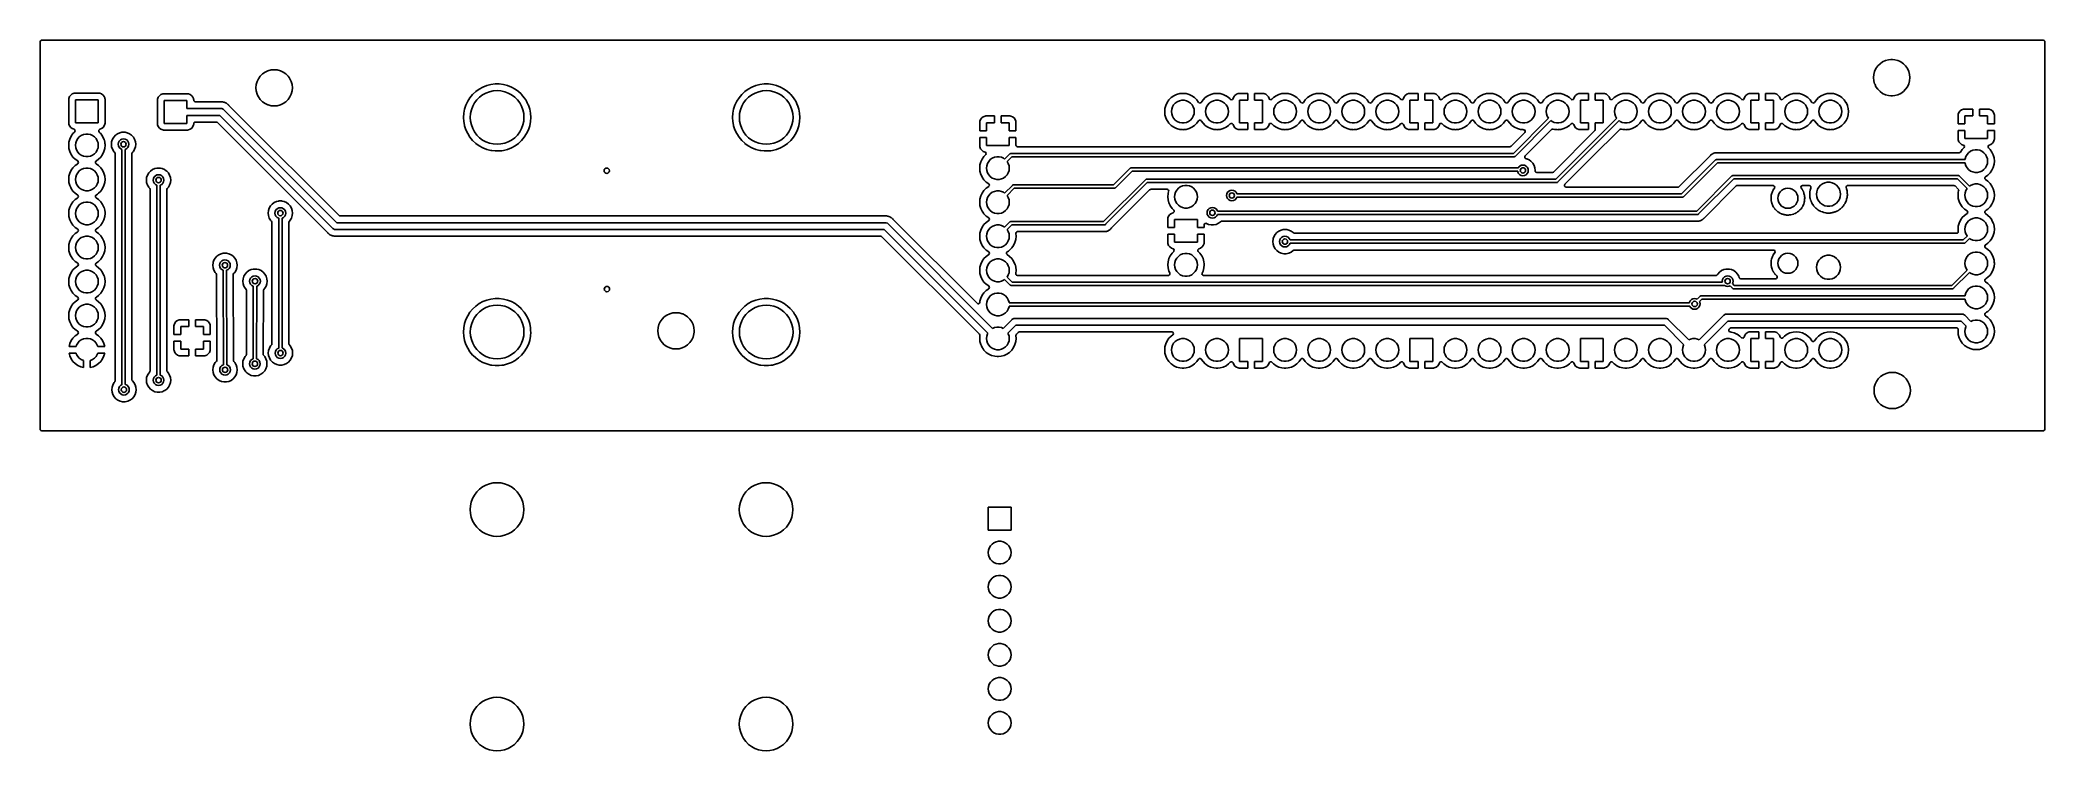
# Model space of a CAD drawing. Extents: x 3.21 to 9.09, y -3.7 to -1.61.
import ezdxf

# ---------------------------------------------------------------- set-up
doc = ezdxf.new("R2010")
doc.units = 0
doc.header["$MEASUREMENT"] = 0
doc.layers.add('BLACK', color=7, linetype='CONTINUOUS')

msp = doc.modelspace()

# ---------------------------------------------------------------- linework, layer by layer
at = {"layer": 'BLACK', "linetype": 'CONTINUOUS'}
for p, q in [((3.2087, -1.6179), (3.2095, -1.6153)), ((3.2087, -1.7531), (3.2087, -1.6179)), ((3.2095, -1.6153), (3.2115, -1.6135)), ((3.2115, -1.6135), (3.2136, -1.613)), ((3.2136, -1.613), (9.0876, -1.613)), ((9.0876, -1.613), (9.0903, -1.6138)), ((9.0903, -1.6138), (9.0921, -1.6159)), ((9.0921, -1.6159), (9.0925, -1.6179)), ((9.0925, -1.6179), (9.0925, -2.7553)), ((3.8774, -1.703), (3.869, -1.7069)), ((3.8864, -1.7006), (3.8774, -1.703)), ((3.8774, -1.703), (3.8774, -1.703)), ((3.8933, -1.7), (3.8864, -1.7006)), ((3.8864, -1.7006), (3.8864, -1.7006)), ((3.898, -1.7), (3.8933, -1.7)), ((3.8933, -1.7), (3.8933, -1.7)), ((3.9049, -1.7006), (3.898, -1.7)), ((3.898, -1.7), (3.898, -1.7)), ((3.9139, -1.703), (3.9049, -1.7006)), ((3.9049, -1.7006), (3.9049, -1.7006)), ((3.9181, -1.705), (3.9139, -1.703)), ((3.9139, -1.703), (3.9139, -1.703)), ((3.9139, -1.703), (3.9139, -1.703)), ((3.9224, -1.7069), (3.9181, -1.705)), ((8.5928, -1.705), (8.5904, -1.714)), ((8.5967, -1.6965), (8.5928, -1.705)), ((8.5928, -1.705), (8.5928, -1.705)), ((8.602, -1.6889), (8.5967, -1.6965)), ((8.5967, -1.6965), (8.5967, -1.6965)), ((8.6086, -1.6823), (8.602, -1.6889)), ((8.602, -1.6889), (8.602, -1.6889)), ((8.6162, -1.677), (8.6086, -1.6823)), ((8.6247, -1.6731), (8.6162, -1.677)), ((8.6162, -1.677), (8.6162, -1.677)), ((8.6336, -1.6707), (8.6247, -1.6731)), ((8.6247, -1.6731), (8.6247, -1.6731)), ((8.6406, -1.6701), (8.6336, -1.6707)), ((8.6336, -1.6707), (8.6336, -1.6707)), ((8.6452, -1.6701), (8.6406, -1.6701)), ((8.6406, -1.6701), (8.6406, -1.6701)), ((8.6522, -1.6707), (8.6452, -1.6701)), ((8.6452, -1.6701), (8.6452, -1.6701)), ((8.6612, -1.6731), (8.6522, -1.6707)), ((8.6522, -1.6707), (8.6522, -1.6707)), ((8.6654, -1.675), (8.6612, -1.6731)), ((8.6612, -1.6731), (8.6612, -1.6731)), ((8.6612, -1.6731), (8.6612, -1.6731)), ((8.6696, -1.677), (8.6654, -1.675)), ((8.6772, -1.6823), (8.6696, -1.677)), ((8.6696, -1.677), (8.6696, -1.677)), ((8.6838, -1.6889), (8.6772, -1.6823)), ((8.6891, -1.6965), (8.6838, -1.6889)), ((8.6931, -1.705), (8.6891, -1.6965)), ((8.6891, -1.6965), (8.6891, -1.6965)), ((8.6955, -1.714), (8.6931, -1.705)), ((3.2087, -2.422), (3.2087, -1.7531)), ((3.8431, -1.7439), (3.8423, -1.7531)), ((3.8423, -1.7531), (3.8423, -1.7531)), ((3.8423, -1.7531), (3.8431, -1.7624)), ((3.8455, -1.7349), (3.8431, -1.7439)), ((3.8431, -1.7439), (3.8431, -1.7439)), ((3.8431, -1.7624), (3.8431, -1.7624)), ((3.8431, -1.7624), (3.8455, -1.7714)), ((3.8494, -1.7265), (3.8455, -1.7349)), ((3.8455, -1.7349), (3.8455, -1.7349)), ((3.8548, -1.7188), (3.8494, -1.7265)), ((3.8494, -1.7265), (3.8494, -1.7265)), ((3.8614, -1.7123), (3.8548, -1.7188)), ((3.8548, -1.7188), (3.8548, -1.7188)), ((3.869, -1.7069), (3.8614, -1.7123)), ((3.869, -1.7069), (3.869, -1.7069)), ((3.93, -1.7123), (3.9224, -1.7069)), ((3.9224, -1.7069), (3.9224, -1.7069)), ((3.9366, -1.7188), (3.93, -1.7123)), ((3.9396, -1.7232), (3.9366, -1.7188)), ((3.9419, -1.7265), (3.9396, -1.7232)), ((3.9458, -1.7349), (3.9419, -1.7265)), ((3.9419, -1.7265), (3.9419, -1.7265)), ((3.9482, -1.7439), (3.9458, -1.7349)), ((3.9458, -1.7714), (3.9482, -1.7624)), ((3.949, -1.7531), (3.9482, -1.7439)), ((3.9482, -1.7624), (3.949, -1.7531)), ((4.4871, -1.7642), (4.4781, -1.7726)), ((4.4971, -1.7569), (4.4871, -1.7642)), ((4.4871, -1.7642), (4.4871, -1.7642)), ((4.508, -1.7509), (4.4971, -1.7569)), ((4.4971, -1.7569), (4.4971, -1.7569)), ((4.5195, -1.7463), (4.508, -1.7509)), ((4.508, -1.7509), (4.508, -1.7509)), ((4.5173, -1.7685), (4.5278, -1.7646)), ((4.5315, -1.7433), (4.5195, -1.7463)), ((4.5195, -1.7463), (4.5195, -1.7463)), ((4.5278, -1.7646), (4.5388, -1.7622)), ((4.5438, -1.7417), (4.5315, -1.7433)), ((4.5315, -1.7433), (4.5315, -1.7433)), ((4.5388, -1.7622), (4.55, -1.7614)), ((4.5562, -1.7417), (4.5438, -1.7417)), ((4.5438, -1.7417), (4.5438, -1.7417)), ((4.55, -1.7614), (4.5612, -1.7622)), ((4.5685, -1.7433), (4.5562, -1.7417)), ((4.5562, -1.7417), (4.5562, -1.7417)), ((4.5612, -1.7622), (4.5722, -1.7646)), ((4.5805, -1.7463), (4.5685, -1.7433)), ((4.5685, -1.7433), (4.5685, -1.7433)), ((4.5722, -1.7646), (4.5827, -1.7685)), ((4.592, -1.7509), (4.5805, -1.7463)), ((4.5805, -1.7463), (4.5805, -1.7463)), ((4.6029, -1.7569), (4.592, -1.7509)), ((4.592, -1.7509), (4.592, -1.7509)), ((4.592, -1.7509), (4.592, -1.7509)), ((4.592, -1.7509), (4.592, -1.7509)), ((4.6129, -1.7642), (4.6029, -1.7569)), ((4.6029, -1.7569), (4.6029, -1.7569)), ((4.6029, -1.7569), (4.6029, -1.7569)), ((4.6203, -1.7711), (4.6129, -1.7642)), ((4.6129, -1.7642), (4.6129, -1.7642)), ((4.6129, -1.7642), (4.6129, -1.7642)), ((5.2769, -1.7642), (5.2679, -1.7726)), ((5.2869, -1.7569), (5.2769, -1.7642)), ((5.2769, -1.7642), (5.2769, -1.7642)), ((5.2978, -1.7509), (5.2869, -1.7569)), ((5.2869, -1.7569), (5.2869, -1.7569)), ((5.3093, -1.7463), (5.2978, -1.7509)), ((5.2978, -1.7509), (5.2978, -1.7509)), ((5.3071, -1.7685), (5.3176, -1.7646)), ((5.3213, -1.7433), (5.3093, -1.7463)), ((5.3093, -1.7463), (5.3093, -1.7463)), ((5.3176, -1.7646), (5.3286, -1.7622)), ((5.3336, -1.7417), (5.3213, -1.7433)), ((5.3213, -1.7433), (5.3213, -1.7433)), ((5.3286, -1.7622), (5.3398, -1.7614)), ((5.346, -1.7417), (5.3336, -1.7417)), ((5.3336, -1.7417), (5.3336, -1.7417)), ((5.3398, -1.7614), (5.351, -1.7622)), ((5.3582, -1.7433), (5.346, -1.7417)), ((5.346, -1.7417), (5.346, -1.7417)), ((5.351, -1.7622), (5.3619, -1.7646)), ((5.3702, -1.7463), (5.3582, -1.7433)), ((5.3582, -1.7433), (5.3582, -1.7433)), ((5.3619, -1.7646), (5.3725, -1.7685)), ((5.3818, -1.7509), (5.3702, -1.7463)), ((5.3702, -1.7463), (5.3702, -1.7463)), ((5.3926, -1.7569), (5.3818, -1.7509)), ((5.3818, -1.7509), (5.3818, -1.7509)), ((5.3818, -1.7509), (5.3818, -1.7509)), ((5.3818, -1.7509), (5.3818, -1.7509)), ((5.4026, -1.7642), (5.3926, -1.7569)), ((5.3926, -1.7569), (5.3926, -1.7569)), ((5.3926, -1.7569), (5.3926, -1.7569)), ((5.41, -1.7711), (5.4026, -1.7642)), ((5.4026, -1.7642), (5.4026, -1.7642)), ((5.4026, -1.7642), (5.4026, -1.7642)), ((8.5904, -1.714), (8.5895, -1.7232)), ((8.5895, -1.7232), (8.5895, -1.7232)), ((8.5895, -1.7232), (8.5904, -1.7325)), ((8.5904, -1.714), (8.5904, -1.714)), ((8.5904, -1.7325), (8.5904, -1.7325)), ((8.5904, -1.7325), (8.5928, -1.7415)), ((8.5928, -1.7415), (8.5928, -1.7415)), ((8.5928, -1.7415), (8.5928, -1.7415)), ((8.5928, -1.7415), (8.5939, -1.7439)), ((8.5939, -1.7439), (8.5967, -1.7499)), ((8.5967, -1.7499), (8.5967, -1.7499)), ((8.5967, -1.7499), (8.602, -1.7575)), ((8.602, -1.7575), (8.6086, -1.7641)), ((8.6086, -1.7641), (8.6162, -1.7695)), ((8.6696, -1.7695), (8.6772, -1.7641)), ((8.6772, -1.7641), (8.6838, -1.7575)), ((8.6838, -1.7575), (8.6891, -1.7499)), ((8.6891, -1.7499), (8.6931, -1.7415)), ((8.6931, -1.7415), (8.6955, -1.7325)), ((8.6963, -1.7232), (8.6955, -1.714)), ((8.6955, -1.7325), (8.6963, -1.7232)), ((3.2931, -1.7844), (3.2929, -1.7863)), ((3.2929, -1.7863), (3.2929, -1.7867)), ((3.2929, -1.7867), (3.2929, -1.7867)), ((3.2929, -1.7867), (3.2929, -1.8574)), ((3.2951, -1.779), (3.2931, -1.7844)), ((3.2985, -1.7745), (3.2951, -1.779)), ((3.2951, -1.779), (3.2951, -1.779)), ((3.3031, -1.7711), (3.2985, -1.7745)), ((3.2985, -1.7745), (3.2985, -1.7745)), ((3.3084, -1.7691), (3.3031, -1.7711)), ((3.3031, -1.7711), (3.3031, -1.7711)), ((3.3107, -1.7689), (3.3084, -1.7691)), ((3.3814, -1.7689), (3.3107, -1.7689)), ((3.3107, -1.7689), (3.3107, -1.7689)), ((3.3126, -1.8555), (3.3126, -1.7886)), ((3.3126, -1.7886), (3.3795, -1.7886)), ((3.3795, -1.7886), (3.3795, -1.8555)), ((3.3838, -1.7691), (3.3814, -1.7689)), ((3.3814, -1.7689), (3.3814, -1.7689)), ((3.3814, -1.7689), (3.3814, -1.7689)), ((3.3814, -1.7689), (3.3814, -1.7689)), ((3.3891, -1.7711), (3.3838, -1.7691)), ((3.3838, -1.7691), (3.3838, -1.7691)), ((3.3936, -1.7745), (3.3891, -1.7711)), ((3.3891, -1.7711), (3.3891, -1.7711)), ((3.397, -1.779), (3.3936, -1.7745)), ((3.3936, -1.7745), (3.3936, -1.7745)), ((3.3982, -1.7822), (3.397, -1.779)), ((3.397, -1.779), (3.397, -1.779)), ((3.399, -1.7844), (3.3982, -1.7822)), ((3.3992, -1.7867), (3.399, -1.7844)), ((3.3992, -1.8574), (3.3992, -1.7867)), ((3.5534, -1.7863), (3.5531, -1.7885)), ((3.5531, -1.7885), (3.5531, -1.7887)), ((3.5531, -1.7887), (3.5531, -1.7887)), ((3.5531, -1.7887), (3.5531, -1.8594)), ((3.5554, -1.781), (3.5534, -1.7863)), ((3.5588, -1.7765), (3.5554, -1.781)), ((3.5554, -1.781), (3.5554, -1.781)), ((3.5633, -1.7731), (3.5588, -1.7765)), ((3.5588, -1.7765), (3.5588, -1.7765)), ((3.5686, -1.7711), (3.5633, -1.7731)), ((3.5633, -1.7731), (3.5633, -1.7731)), ((3.5709, -1.7708), (3.5686, -1.7711)), ((3.6416, -1.7708), (3.5709, -1.7708)), ((3.5709, -1.7708), (3.5709, -1.7708)), ((3.5728, -1.8575), (3.5728, -1.7906)), ((3.5728, -1.7906), (3.6398, -1.7906)), ((3.6398, -1.7906), (3.6398, -1.814)), ((3.6398, -1.814), (3.7402, -1.814)), ((3.644, -1.7711), (3.6416, -1.7708)), ((3.6416, -1.7708), (3.6416, -1.7708)), ((3.6416, -1.7708), (3.6416, -1.7708)), ((3.6416, -1.7708), (3.6416, -1.7708)), ((3.6493, -1.7731), (3.644, -1.7711)), ((3.644, -1.7711), (3.644, -1.7711)), ((3.6538, -1.7765), (3.6493, -1.7731)), ((3.6493, -1.7731), (3.6493, -1.7731)), ((3.6572, -1.781), (3.6538, -1.7765)), ((3.6538, -1.7765), (3.6538, -1.7765)), ((3.6587, -1.785), (3.6572, -1.781)), ((3.6572, -1.781), (3.6572, -1.781)), ((3.6592, -1.7863), (3.6587, -1.785)), ((3.6595, -1.7887), (3.6592, -1.7863)), ((3.6595, -1.7894), (3.6595, -1.7887)), ((3.6595, -1.7887), (3.6595, -1.7887)), ((3.6595, -1.7887), (3.6595, -1.7887)), ((3.6599, -1.7915), (3.6595, -1.7894)), ((3.6617, -1.7935), (3.6599, -1.7915)), ((3.6644, -1.7943), (3.6617, -1.7935)), ((3.7397, -1.7943), (3.6644, -1.7943)), ((3.7398, -1.7943), (3.7397, -1.7943)), ((3.7428, -1.7942), (3.7398, -1.7943)), ((3.7402, -1.814), (3.7421, -1.8142)), ((3.7421, -1.8142), (3.7457, -1.8157)), ((3.743, -1.7942), (3.7428, -1.7942)), ((3.7433, -1.7943), (3.743, -1.7942)), ((3.743, -1.7942), (3.743, -1.7942)), ((3.7436, -1.7943), (3.7433, -1.7943)), ((3.7433, -1.7943), (3.7433, -1.7943)), ((3.7465, -1.795), (3.7436, -1.7943)), ((3.7457, -1.8157), (3.7457, -1.8157)), ((3.7457, -1.8157), (3.7472, -1.8169)), ((3.7467, -1.795), (3.7465, -1.795)), ((3.7496, -1.7956), (3.7467, -1.795)), ((3.7472, -1.8169), (4.0793, -2.1491)), ((3.7498, -1.7957), (3.7496, -1.7956)), ((3.7501, -1.7958), (3.7498, -1.7957)), ((3.7498, -1.7957), (3.7498, -1.7957)), ((3.7504, -1.7959), (3.7501, -1.7958)), ((3.7501, -1.7958), (3.7501, -1.7958)), ((3.753, -1.7972), (3.7504, -1.7959)), ((3.7532, -1.7973), (3.753, -1.7972)), ((3.7559, -1.7986), (3.7532, -1.7973)), ((3.7561, -1.7987), (3.7559, -1.7986)), ((3.7564, -1.7989), (3.7561, -1.7987)), ((3.7561, -1.7987), (3.7561, -1.7987)), ((3.7566, -1.799), (3.7564, -1.7989)), ((3.7564, -1.7989), (3.7564, -1.7989)), ((3.7589, -1.8009), (3.7566, -1.799)), ((3.759, -1.801), (3.7589, -1.8009)), ((3.7599, -1.8018), (3.759, -1.801)), ((3.7601, -1.8019), (3.7599, -1.8018)), ((3.7604, -1.8022), (3.7601, -1.8019)), ((3.7619, -1.8035), (3.7604, -1.8022)), ((3.7623, -1.8041), (3.7619, -1.8035)), ((3.7619, -1.8035), (3.7619, -1.8035)), ((3.7619, -1.8035), (3.7619, -1.8035)), ((3.7625, -1.8043), (3.7623, -1.8041)), ((3.7629, -1.8048), (3.7625, -1.8043)), ((3.7983, -1.8402), (3.7629, -1.8048)), ((3.8455, -1.7714), (3.8455, -1.7714)), ((3.8455, -1.7714), (3.8455, -1.7714)), ((3.8455, -1.7714), (3.847, -1.7745)), ((3.847, -1.7745), (3.8494, -1.7798)), ((3.8494, -1.7798), (3.8494, -1.7798)), ((3.8494, -1.7798), (3.8548, -1.7875)), ((3.8548, -1.7875), (3.8614, -1.794)), ((3.8614, -1.794), (3.869, -1.7994)), ((3.869, -1.7994), (3.869, -1.7994)), ((3.869, -1.7994), (3.8774, -1.8033)), ((3.8774, -1.8033), (3.8774, -1.8033)), ((3.8774, -1.8033), (3.8774, -1.8033)), ((3.8774, -1.8033), (3.8781, -1.8035)), ((3.8781, -1.8035), (3.8864, -1.8057)), ((3.8864, -1.8057), (3.8933, -1.8063)), ((3.8933, -1.8063), (3.8933, -1.8063)), ((3.8933, -1.8063), (3.8933, -1.8063)), ((3.8933, -1.8063), (3.898, -1.8063)), ((3.898, -1.8063), (3.9049, -1.8057)), ((3.898, -1.8063), (3.898, -1.8063)), ((3.9049, -1.8057), (3.9139, -1.8033)), ((3.9139, -1.8033), (3.9224, -1.7994)), ((3.9224, -1.7994), (3.93, -1.794)), ((3.93, -1.794), (3.9366, -1.7875)), ((3.9366, -1.7875), (3.9419, -1.7798)), ((3.9419, -1.7798), (3.9458, -1.7714)), ((4.4545, -1.8156), (4.4521, -1.8278)), ((4.4583, -1.8038), (4.4545, -1.8156)), ((4.4636, -1.7926), (4.4583, -1.8038)), ((4.4583, -1.8038), (4.4583, -1.8038)), ((4.4702, -1.7822), (4.4636, -1.7926)), ((4.4636, -1.7926), (4.4636, -1.7926)), ((4.4781, -1.7726), (4.4702, -1.7822)), ((4.4702, -1.7822), (4.4702, -1.7822)), ((4.4721, -1.829), (4.4744, -1.818)), ((4.4744, -1.818), (4.4784, -1.8074)), ((4.4781, -1.7726), (4.4781, -1.7726)), ((4.4784, -1.8074), (4.4838, -1.7976)), ((4.4838, -1.7976), (4.4905, -1.7886)), ((4.4905, -1.7886), (4.4984, -1.7806)), ((4.4984, -1.7806), (4.5074, -1.7739)), ((4.5074, -1.7739), (4.5173, -1.7685)), ((4.5827, -1.7685), (4.5926, -1.7739)), ((4.5926, -1.7739), (4.6016, -1.7806)), ((4.6016, -1.7806), (4.6095, -1.7886)), ((4.6095, -1.7886), (4.6162, -1.7976)), ((4.6162, -1.7976), (4.6216, -1.8074)), ((4.6219, -1.7726), (4.6203, -1.7711)), ((4.6216, -1.8074), (4.6256, -1.818)), ((4.6298, -1.7822), (4.6219, -1.7726)), ((4.6219, -1.7726), (4.6219, -1.7726)), ((4.6256, -1.818), (4.6279, -1.829)), ((4.6338, -1.7885), (4.6298, -1.7822)), ((4.6298, -1.7822), (4.6298, -1.7822)), ((4.6364, -1.7926), (4.6338, -1.7885)), ((4.6386, -1.7973), (4.6364, -1.7926)), ((4.6412, -1.8028), (4.6386, -1.7973)), ((4.6417, -1.8038), (4.6412, -1.8028)), ((4.6455, -1.8156), (4.6417, -1.8038)), ((4.6479, -1.8278), (4.6455, -1.8156)), ((5.2442, -1.8156), (5.2419, -1.8278)), ((5.2481, -1.8038), (5.2442, -1.8156)), ((5.2533, -1.7926), (5.2481, -1.8038)), ((5.2481, -1.8038), (5.2481, -1.8038)), ((5.26, -1.7822), (5.2533, -1.7926)), ((5.2533, -1.7926), (5.2533, -1.7926)), ((5.2679, -1.7726), (5.26, -1.7822)), ((5.26, -1.7822), (5.26, -1.7822)), ((5.2618, -1.829), (5.2642, -1.818)), ((5.2642, -1.818), (5.2681, -1.8074)), ((5.2679, -1.7726), (5.2679, -1.7726)), ((5.2681, -1.8074), (5.2735, -1.7976)), ((5.2735, -1.7976), (5.2803, -1.7886)), ((5.2803, -1.7886), (5.2882, -1.7806)), ((5.2882, -1.7806), (5.2972, -1.7739)), ((5.2972, -1.7739), (5.3071, -1.7685)), ((5.3725, -1.7685), (5.3823, -1.7739)), ((5.3823, -1.7739), (5.3913, -1.7806)), ((5.3913, -1.7806), (5.3993, -1.7886)), ((5.3993, -1.7886), (5.406, -1.7976)), ((5.406, -1.7976), (5.4114, -1.8074)), ((5.4117, -1.7726), (5.41, -1.7711)), ((5.4114, -1.8074), (5.4153, -1.818)), ((5.4196, -1.7822), (5.4117, -1.7726)), ((5.4117, -1.7726), (5.4117, -1.7726)), ((5.4153, -1.818), (5.4177, -1.829)), ((5.4236, -1.7885), (5.4196, -1.7822)), ((5.4196, -1.7822), (5.4196, -1.7822)), ((5.4262, -1.7926), (5.4236, -1.7885)), ((5.4284, -1.7973), (5.4262, -1.7926)), ((5.431, -1.8028), (5.4284, -1.7973)), ((5.4315, -1.8038), (5.431, -1.8028)), ((5.4353, -1.8156), (5.4315, -1.8038)), ((5.4376, -1.8278), (5.4353, -1.8156)), ((6.51, -1.8136), (6.5092, -1.8228)), ((6.5092, -1.8228), (6.5092, -1.8228)), ((6.5092, -1.8228), (6.51, -1.8321)), ((6.5124, -1.8046), (6.51, -1.8136)), ((6.51, -1.8136), (6.51, -1.8136)), ((6.5164, -1.7961), (6.5124, -1.8046)), ((6.5124, -1.8046), (6.5124, -1.8046)), ((6.5217, -1.7885), (6.5164, -1.7961)), ((6.5164, -1.7961), (6.5164, -1.7961)), ((6.5283, -1.7819), (6.5217, -1.7885)), ((6.5359, -1.7766), (6.5283, -1.7819)), ((6.5291, -1.8228), (6.5299, -1.8159)), ((6.5299, -1.8298), (6.5291, -1.8228)), ((6.5299, -1.8159), (6.532, -1.8092)), ((6.532, -1.8092), (6.5355, -1.8032)), ((6.5355, -1.8032), (6.5402, -1.798)), ((6.5443, -1.7727), (6.5359, -1.7766)), ((6.5359, -1.7766), (6.5359, -1.7766)), ((6.5402, -1.798), (6.5459, -1.7939)), ((6.5533, -1.7703), (6.5443, -1.7727)), ((6.5443, -1.7727), (6.5443, -1.7727)), ((6.5459, -1.7939), (6.5523, -1.791)), ((6.5523, -1.791), (6.5591, -1.7896)), ((6.5626, -1.7695), (6.5533, -1.7703)), ((6.5533, -1.7703), (6.5533, -1.7703)), ((6.5591, -1.7896), (6.5661, -1.7896)), ((6.5719, -1.7703), (6.5626, -1.7695)), ((6.5626, -1.7695), (6.5626, -1.7695)), ((6.5661, -1.7896), (6.5729, -1.791)), ((6.5809, -1.7727), (6.5719, -1.7703)), ((6.5719, -1.7703), (6.5719, -1.7703)), ((6.5729, -1.791), (6.5793, -1.7939)), ((6.5793, -1.7939), (6.585, -1.798)), ((6.5888, -1.7764), (6.5809, -1.7727)), ((6.5809, -1.7727), (6.5809, -1.7727)), ((6.5809, -1.7727), (6.5809, -1.7727)), ((6.585, -1.798), (6.5897, -1.8032)), ((6.5893, -1.7766), (6.5888, -1.7764)), ((6.5969, -1.7819), (6.5893, -1.7766)), ((6.5893, -1.7766), (6.5893, -1.7766)), ((6.5897, -1.8032), (6.5932, -1.8092)), ((6.5932, -1.8092), (6.5953, -1.8159)), ((6.5953, -1.8159), (6.5961, -1.8228)), ((6.5961, -1.8228), (6.5953, -1.8298)), ((6.6035, -1.7885), (6.5969, -1.7819)), ((6.5969, -1.7819), (6.5969, -1.7819)), ((6.6086, -1.7958), (6.6035, -1.7885)), ((6.6093, -1.7966), (6.6086, -1.7958)), ((6.6117, -1.7978), (6.6093, -1.7966)), ((6.6144, -1.7976), (6.6117, -1.7978)), ((6.6166, -1.7958), (6.6144, -1.7976)), ((6.6217, -1.7885), (6.6166, -1.7958)), ((6.6283, -1.7819), (6.6217, -1.7885)), ((6.6359, -1.7766), (6.6283, -1.7819)), ((6.6291, -1.8228), (6.6299, -1.8159)), ((6.6299, -1.8298), (6.6291, -1.8228)), ((6.6299, -1.8159), (6.632, -1.8092)), ((6.632, -1.8092), (6.6355, -1.8032)), ((6.6355, -1.8032), (6.6402, -1.798)), ((6.6443, -1.7727), (6.6359, -1.7766)), ((6.6359, -1.7766), (6.6359, -1.7766)), ((6.6402, -1.798), (6.6459, -1.7939)), ((6.6533, -1.7703), (6.6443, -1.7727)), ((6.6443, -1.7727), (6.6443, -1.7727)), ((6.6459, -1.7939), (6.6523, -1.791)), ((6.6523, -1.791), (6.6591, -1.7896)), ((6.6626, -1.7695), (6.6533, -1.7703)), ((6.6533, -1.7703), (6.6533, -1.7703)), ((6.6591, -1.7896), (6.6661, -1.7896)), ((6.6719, -1.7703), (6.6626, -1.7695)), ((6.6626, -1.7695), (6.6626, -1.7695)), ((6.6661, -1.7896), (6.6729, -1.791)), ((6.6809, -1.7727), (6.6719, -1.7703)), ((6.6719, -1.7703), (6.6719, -1.7703)), ((6.6729, -1.791), (6.6793, -1.7939)), ((6.6793, -1.7939), (6.685, -1.798)), ((6.6888, -1.7764), (6.6809, -1.7727)), ((6.6809, -1.7727), (6.6809, -1.7727)), ((6.6809, -1.7727), (6.6809, -1.7727)), ((6.685, -1.798), (6.6897, -1.8032)), ((6.6893, -1.7766), (6.6888, -1.7764)), ((6.6969, -1.7819), (6.6893, -1.7766)), ((6.6893, -1.7766), (6.6893, -1.7766)), ((6.6897, -1.8032), (6.6932, -1.8092)), ((6.6932, -1.8092), (6.6953, -1.8159)), ((6.6953, -1.8159), (6.6961, -1.8228)), ((6.6961, -1.8228), (6.6953, -1.8298)), ((6.7, -1.785), (6.6969, -1.7819)), ((6.6969, -1.7819), (6.6969, -1.7819)), ((6.6969, -1.7819), (6.6969, -1.7819)), ((6.7017, -1.7868), (6.7, -1.785)), ((6.7028, -1.7876), (6.7017, -1.7868)), ((6.7055, -1.7882), (6.7028, -1.7876)), ((6.7081, -1.7872), (6.7055, -1.7882)), ((6.7097, -1.785), (6.7081, -1.7872)), ((6.7117, -1.7798), (6.7097, -1.785)), ((6.7151, -1.7753), (6.7117, -1.7798)), ((6.7117, -1.7798), (6.7117, -1.7798)), ((6.7196, -1.7719), (6.7151, -1.7753)), ((6.7151, -1.7753), (6.7151, -1.7753)), ((6.7249, -1.7699), (6.7196, -1.7719)), ((6.7196, -1.7719), (6.7196, -1.7719)), ((6.7273, -1.7697), (6.7249, -1.7699)), ((6.7249, -1.7699), (6.7249, -1.7699)), ((6.7528, -1.7697), (6.7273, -1.7697)), ((6.7291, -1.8563), (6.7291, -1.7894)), ((6.7291, -1.7894), (6.7528, -1.7894)), ((6.7528, -1.7894), (6.7528, -1.7697)), ((6.7979, -1.7697), (6.7724, -1.7697)), ((6.7724, -1.7697), (6.7724, -1.7894)), ((6.7724, -1.7894), (6.7961, -1.7894)), ((6.7961, -1.7894), (6.7961, -1.8563)), ((6.8003, -1.7699), (6.7979, -1.7697)), ((6.8056, -1.7719), (6.8003, -1.7699)), ((6.8003, -1.7699), (6.8003, -1.7699)), ((6.8101, -1.7753), (6.8056, -1.7719)), ((6.8056, -1.7719), (6.8056, -1.7719)), ((6.8135, -1.7798), (6.8101, -1.7753)), ((6.8101, -1.7753), (6.8101, -1.7753)), ((6.8154, -1.785), (6.8135, -1.7798)), ((6.8135, -1.7798), (6.8135, -1.7798)), ((6.8161, -1.7862), (6.8154, -1.785)), ((6.8183, -1.7879), (6.8161, -1.7862)), ((6.8211, -1.7881), (6.8183, -1.7879)), ((6.8235, -1.7868), (6.8211, -1.7881)), ((6.8283, -1.7819), (6.8235, -1.7868)), ((6.8359, -1.7766), (6.8283, -1.7819)), ((6.8291, -1.8228), (6.8299, -1.8159)), ((6.8299, -1.8298), (6.8291, -1.8228)), ((6.8299, -1.8159), (6.832, -1.8092)), ((6.832, -1.8092), (6.8355, -1.8032)), ((6.8355, -1.8032), (6.8402, -1.798)), ((6.8443, -1.7727), (6.8359, -1.7766)), ((6.8359, -1.7766), (6.8359, -1.7766)), ((6.8402, -1.798), (6.8459, -1.7939)), ((6.8533, -1.7703), (6.8443, -1.7727)), ((6.8443, -1.7727), (6.8443, -1.7727)), ((6.8459, -1.7939), (6.8523, -1.791)), ((6.8523, -1.791), (6.8591, -1.7896)), ((6.8626, -1.7695), (6.8533, -1.7703)), ((6.8533, -1.7703), (6.8533, -1.7703)), ((6.8591, -1.7896), (6.8661, -1.7896)), ((6.8719, -1.7703), (6.8626, -1.7695)), ((6.8626, -1.7695), (6.8626, -1.7695)), ((6.8661, -1.7896), (6.8729, -1.791)), ((6.8809, -1.7727), (6.8719, -1.7703)), ((6.8719, -1.7703), (6.8719, -1.7703)), ((6.8729, -1.791), (6.8793, -1.7939)), ((6.8793, -1.7939), (6.885, -1.798)), ((6.8888, -1.7764), (6.8809, -1.7727)), ((6.8809, -1.7727), (6.8809, -1.7727)), ((6.8809, -1.7727), (6.8809, -1.7727)), ((6.885, -1.798), (6.8897, -1.8032)), ((6.8893, -1.7766), (6.8888, -1.7764)), ((6.8969, -1.7819), (6.8893, -1.7766)), ((6.8893, -1.7766), (6.8893, -1.7766)), ((6.8897, -1.8032), (6.8932, -1.8092)), ((6.8932, -1.8092), (6.8953, -1.8159)), ((6.8953, -1.8159), (6.8961, -1.8228)), ((6.8961, -1.8228), (6.8953, -1.8298)), ((6.9035, -1.7885), (6.8969, -1.7819)), ((6.8969, -1.7819), (6.8969, -1.7819)), ((6.9086, -1.7958), (6.9035, -1.7885)), ((6.9093, -1.7966), (6.9086, -1.7958)), ((6.9117, -1.7978), (6.9093, -1.7966)), ((6.9144, -1.7976), (6.9117, -1.7978)), ((6.9166, -1.7958), (6.9144, -1.7976)), ((6.9217, -1.7885), (6.9166, -1.7958)), ((6.9283, -1.7819), (6.9217, -1.7885)), ((6.9359, -1.7766), (6.9283, -1.7819)), ((6.9291, -1.8228), (6.9299, -1.8159)), ((6.9299, -1.8298), (6.9291, -1.8228)), ((6.9299, -1.8159), (6.932, -1.8092)), ((6.932, -1.8092), (6.9355, -1.8032)), ((6.9355, -1.8032), (6.9402, -1.798)), ((6.9443, -1.7727), (6.9359, -1.7766)), ((6.9359, -1.7766), (6.9359, -1.7766)), ((6.9402, -1.798), (6.9459, -1.7939)), ((6.9533, -1.7703), (6.9443, -1.7727)), ((6.9443, -1.7727), (6.9443, -1.7727)), ((6.9459, -1.7939), (6.9523, -1.791)), ((6.9523, -1.791), (6.9591, -1.7896)), ((6.9626, -1.7695), (6.9533, -1.7703)), ((6.9533, -1.7703), (6.9533, -1.7703)), ((6.9591, -1.7896), (6.9661, -1.7896)), ((6.9719, -1.7703), (6.9626, -1.7695)), ((6.9626, -1.7695), (6.9626, -1.7695)), ((6.9661, -1.7896), (6.9729, -1.791)), ((6.9809, -1.7727), (6.9719, -1.7703)), ((6.9719, -1.7703), (6.9719, -1.7703)), ((6.9729, -1.791), (6.9793, -1.7939)), ((6.9793, -1.7939), (6.985, -1.798)), ((6.9888, -1.7764), (6.9809, -1.7727)), ((6.9809, -1.7727), (6.9809, -1.7727)), ((6.9809, -1.7727), (6.9809, -1.7727)), ((6.985, -1.798), (6.9897, -1.8032)), ((6.9893, -1.7766), (6.9888, -1.7764)), ((6.9969, -1.7819), (6.9893, -1.7766)), ((6.9893, -1.7766), (6.9893, -1.7766)), ((6.9897, -1.8032), (6.9932, -1.8092)), ((6.9932, -1.8092), (6.9953, -1.8159)), ((6.9953, -1.8159), (6.9961, -1.8228)), ((6.9961, -1.8228), (6.9953, -1.8298)), ((7.0035, -1.7885), (6.9969, -1.7819)), ((6.9969, -1.7819), (6.9969, -1.7819)), ((7.0086, -1.7958), (7.0035, -1.7885)), ((7.0093, -1.7966), (7.0086, -1.7958)), ((7.0117, -1.7978), (7.0093, -1.7966)), ((7.0144, -1.7976), (7.0117, -1.7978)), ((7.0166, -1.7958), (7.0144, -1.7976)), ((7.0217, -1.7885), (7.0166, -1.7958)), ((7.0283, -1.7819), (7.0217, -1.7885)), ((7.0359, -1.7766), (7.0283, -1.7819)), ((7.0291, -1.8228), (7.0299, -1.8159)), ((7.0299, -1.8298), (7.0291, -1.8228)), ((7.0299, -1.8159), (7.032, -1.8092)), ((7.032, -1.8092), (7.0355, -1.8032)), ((7.0355, -1.8032), (7.0402, -1.798)), ((7.0443, -1.7727), (7.0359, -1.7766)), ((7.0359, -1.7766), (7.0359, -1.7766)), ((7.0402, -1.798), (7.0459, -1.7939)), ((7.0533, -1.7703), (7.0443, -1.7727)), ((7.0443, -1.7727), (7.0443, -1.7727)), ((7.0459, -1.7939), (7.0523, -1.791)), ((7.0523, -1.791), (7.0591, -1.7896)), ((7.0626, -1.7695), (7.0533, -1.7703)), ((7.0533, -1.7703), (7.0533, -1.7703)), ((7.0591, -1.7896), (7.0661, -1.7896)), ((7.0719, -1.7703), (7.0626, -1.7695)), ((7.0626, -1.7695), (7.0626, -1.7695)), ((7.0661, -1.7896), (7.0729, -1.791)), ((7.0809, -1.7727), (7.0719, -1.7703)), ((7.0719, -1.7703), (7.0719, -1.7703)), ((7.0729, -1.791), (7.0793, -1.7939)), ((7.0793, -1.7939), (7.085, -1.798)), ((7.0888, -1.7764), (7.0809, -1.7727)), ((7.0809, -1.7727), (7.0809, -1.7727)), ((7.0809, -1.7727), (7.0809, -1.7727)), ((7.085, -1.798), (7.0897, -1.8032)), ((7.0893, -1.7766), (7.0888, -1.7764)), ((7.0969, -1.7819), (7.0893, -1.7766)), ((7.0893, -1.7766), (7.0893, -1.7766)), ((7.0897, -1.8032), (7.0932, -1.8092)), ((7.0932, -1.8092), (7.0953, -1.8159)), ((7.0953, -1.8159), (7.0961, -1.8228)), ((7.0961, -1.8228), (7.0953, -1.8298)), ((7.1035, -1.7885), (7.0969, -1.7819)), ((7.0969, -1.7819), (7.0969, -1.7819)), ((7.1086, -1.7958), (7.1035, -1.7885)), ((7.1093, -1.7966), (7.1086, -1.7958)), ((7.1117, -1.7978), (7.1093, -1.7966)), ((7.1144, -1.7976), (7.1117, -1.7978)), ((7.1166, -1.7958), (7.1144, -1.7976)), ((7.1217, -1.7885), (7.1166, -1.7958)), ((7.1283, -1.7819), (7.1217, -1.7885)), ((7.1359, -1.7766), (7.1283, -1.7819)), ((7.1291, -1.8228), (7.1299, -1.8159)), ((7.1299, -1.8298), (7.1291, -1.8228)), ((7.1299, -1.8159), (7.132, -1.8092)), ((7.132, -1.8092), (7.1355, -1.8032)), ((7.1355, -1.8032), (7.1402, -1.798)), ((7.1443, -1.7727), (7.1359, -1.7766)), ((7.1359, -1.7766), (7.1359, -1.7766)), ((7.1402, -1.798), (7.1459, -1.7939)), ((7.1533, -1.7703), (7.1443, -1.7727)), ((7.1443, -1.7727), (7.1443, -1.7727)), ((7.1459, -1.7939), (7.1523, -1.791)), ((7.1523, -1.791), (7.1591, -1.7896)), ((7.1626, -1.7695), (7.1533, -1.7703)), ((7.1533, -1.7703), (7.1533, -1.7703)), ((7.1591, -1.7896), (7.1661, -1.7896)), ((7.1719, -1.7703), (7.1626, -1.7695)), ((7.1626, -1.7695), (7.1626, -1.7695)), ((7.1661, -1.7896), (7.1729, -1.791)), ((7.1809, -1.7727), (7.1719, -1.7703)), ((7.1719, -1.7703), (7.1719, -1.7703)), ((7.1729, -1.791), (7.1793, -1.7939)), ((7.1793, -1.7939), (7.185, -1.798)), ((7.1888, -1.7764), (7.1809, -1.7727)), ((7.1809, -1.7727), (7.1809, -1.7727)), ((7.1809, -1.7727), (7.1809, -1.7727)), ((7.185, -1.798), (7.1897, -1.8032)), ((7.1893, -1.7766), (7.1888, -1.7764)), ((7.1969, -1.7819), (7.1893, -1.7766)), ((7.1893, -1.7766), (7.1893, -1.7766)), ((7.1897, -1.8032), (7.1932, -1.8092)), ((7.1932, -1.8092), (7.1953, -1.8159)), ((7.1953, -1.8159), (7.1961, -1.8228)), ((7.1961, -1.8228), (7.1953, -1.8298)), ((7.2, -1.785), (7.1969, -1.7819)), ((7.1969, -1.7819), (7.1969, -1.7819)), ((7.1969, -1.7819), (7.1969, -1.7819)), ((7.2017, -1.7868), (7.2, -1.785)), ((7.2028, -1.7876), (7.2017, -1.7868)), ((7.2055, -1.7882), (7.2028, -1.7876)), ((7.2081, -1.7872), (7.2055, -1.7882)), ((7.2097, -1.785), (7.2081, -1.7872)), ((7.2117, -1.7798), (7.2097, -1.785)), ((7.2151, -1.7753), (7.2117, -1.7798)), ((7.2117, -1.7798), (7.2117, -1.7798)), ((7.2196, -1.7719), (7.2151, -1.7753)), ((7.2151, -1.7753), (7.2151, -1.7753)), ((7.2249, -1.7699), (7.2196, -1.7719)), ((7.2196, -1.7719), (7.2196, -1.7719)), ((7.2273, -1.7697), (7.2249, -1.7699)), ((7.2249, -1.7699), (7.2249, -1.7699)), ((7.2528, -1.7697), (7.2273, -1.7697)), ((7.2291, -1.8563), (7.2291, -1.7894)), ((7.2291, -1.7894), (7.2528, -1.7894)), ((7.2528, -1.7894), (7.2528, -1.7697)), ((7.2979, -1.7697), (7.2724, -1.7697)), ((7.2724, -1.7697), (7.2724, -1.7894)), ((7.2724, -1.7894), (7.2961, -1.7894)), ((7.2961, -1.7894), (7.2961, -1.8563)), ((7.3003, -1.7699), (7.2979, -1.7697)), ((7.3056, -1.7719), (7.3003, -1.7699)), ((7.3003, -1.7699), (7.3003, -1.7699)), ((7.3101, -1.7753), (7.3056, -1.7719)), ((7.3056, -1.7719), (7.3056, -1.7719)), ((7.3135, -1.7798), (7.3101, -1.7753)), ((7.3101, -1.7753), (7.3101, -1.7753)), ((7.3154, -1.785), (7.3135, -1.7798)), ((7.3135, -1.7798), (7.3135, -1.7798)), ((7.3161, -1.7862), (7.3154, -1.785)), ((7.3183, -1.7879), (7.3161, -1.7862)), ((7.3211, -1.7881), (7.3183, -1.7879)), ((7.3235, -1.7868), (7.3211, -1.7881)), ((7.3283, -1.7819), (7.3235, -1.7868)), ((7.3359, -1.7766), (7.3283, -1.7819)), ((7.3291, -1.8228), (7.3299, -1.8159)), ((7.3299, -1.8298), (7.3291, -1.8228)), ((7.3299, -1.8159), (7.332, -1.8092)), ((7.332, -1.8092), (7.3355, -1.8032)), ((7.3355, -1.8032), (7.3402, -1.798)), ((7.3443, -1.7727), (7.3359, -1.7766)), ((7.3359, -1.7766), (7.3359, -1.7766)), ((7.3402, -1.798), (7.3459, -1.7939)), ((7.3533, -1.7703), (7.3443, -1.7727)), ((7.3443, -1.7727), (7.3443, -1.7727)), ((7.3459, -1.7939), (7.3523, -1.791)), ((7.3523, -1.791), (7.3591, -1.7896)), ((7.3626, -1.7695), (7.3533, -1.7703)), ((7.3533, -1.7703), (7.3533, -1.7703)), ((7.3591, -1.7896), (7.3661, -1.7896)), ((7.3719, -1.7703), (7.3626, -1.7695)), ((7.3626, -1.7695), (7.3626, -1.7695)), ((7.3661, -1.7896), (7.3729, -1.791)), ((7.3809, -1.7727), (7.3719, -1.7703)), ((7.3719, -1.7703), (7.3719, -1.7703)), ((7.3729, -1.791), (7.3793, -1.7939)), ((7.3793, -1.7939), (7.385, -1.798)), ((7.3888, -1.7764), (7.3809, -1.7727)), ((7.3809, -1.7727), (7.3809, -1.7727)), ((7.3809, -1.7727), (7.3809, -1.7727)), ((7.385, -1.798), (7.3897, -1.8032)), ((7.3893, -1.7766), (7.3888, -1.7764)), ((7.3969, -1.7819), (7.3893, -1.7766)), ((7.3893, -1.7766), (7.3893, -1.7766)), ((7.3897, -1.8032), (7.3932, -1.8092)), ((7.3932, -1.8092), (7.3953, -1.8159)), ((7.3953, -1.8159), (7.3961, -1.8228)), ((7.3961, -1.8228), (7.3953, -1.8298)), ((7.4035, -1.7885), (7.3969, -1.7819)), ((7.3969, -1.7819), (7.3969, -1.7819)), ((7.4086, -1.7958), (7.4035, -1.7885)), ((7.4093, -1.7966), (7.4086, -1.7958)), ((7.4117, -1.7978), (7.4093, -1.7966)), ((7.4144, -1.7976), (7.4117, -1.7978)), ((7.4166, -1.7958), (7.4144, -1.7976)), ((7.4217, -1.7885), (7.4166, -1.7958)), ((7.4283, -1.7819), (7.4217, -1.7885)), ((7.4359, -1.7766), (7.4283, -1.7819)), ((7.4291, -1.8228), (7.4299, -1.8159)), ((7.4299, -1.8298), (7.4291, -1.8228)), ((7.4299, -1.8159), (7.432, -1.8092)), ((7.432, -1.8092), (7.4355, -1.8032)), ((7.4355, -1.8032), (7.4402, -1.798)), ((7.4443, -1.7727), (7.4359, -1.7766)), ((7.4359, -1.7766), (7.4359, -1.7766)), ((7.4402, -1.798), (7.4459, -1.7939)), ((7.4533, -1.7703), (7.4443, -1.7727)), ((7.4443, -1.7727), (7.4443, -1.7727)), ((7.4459, -1.7939), (7.4523, -1.791)), ((7.4523, -1.791), (7.4591, -1.7896)), ((7.4626, -1.7695), (7.4533, -1.7703)), ((7.4533, -1.7703), (7.4533, -1.7703)), ((7.4591, -1.7896), (7.4661, -1.7896)), ((7.4719, -1.7703), (7.4626, -1.7695)), ((7.4626, -1.7695), (7.4626, -1.7695)), ((7.4661, -1.7896), (7.4729, -1.791)), ((7.4809, -1.7727), (7.4719, -1.7703)), ((7.4719, -1.7703), (7.4719, -1.7703)), ((7.4729, -1.791), (7.4793, -1.7939)), ((7.4793, -1.7939), (7.485, -1.798)), ((7.4888, -1.7764), (7.4809, -1.7727)), ((7.4809, -1.7727), (7.4809, -1.7727)), ((7.4809, -1.7727), (7.4809, -1.7727)), ((7.485, -1.798), (7.4897, -1.8032)), ((7.4893, -1.7766), (7.4888, -1.7764)), ((7.4969, -1.7819), (7.4893, -1.7766)), ((7.4893, -1.7766), (7.4893, -1.7766)), ((7.4897, -1.8032), (7.4932, -1.8092)), ((7.4932, -1.8092), (7.4953, -1.8159)), ((7.4953, -1.8159), (7.4961, -1.8228)), ((7.4961, -1.8228), (7.4953, -1.8298)), ((7.5035, -1.7885), (7.4969, -1.7819)), ((7.4969, -1.7819), (7.4969, -1.7819)), ((7.5086, -1.7958), (7.5035, -1.7885)), ((7.5093, -1.7966), (7.5086, -1.7958)), ((7.5117, -1.7978), (7.5093, -1.7966)), ((7.5144, -1.7976), (7.5117, -1.7978)), ((7.5166, -1.7958), (7.5144, -1.7976)), ((7.5217, -1.7885), (7.5166, -1.7958)), ((7.5283, -1.7819), (7.5217, -1.7885)), ((7.5359, -1.7766), (7.5283, -1.7819)), ((7.5291, -1.8228), (7.5299, -1.8159)), ((7.5299, -1.8298), (7.5291, -1.8228)), ((7.5299, -1.8159), (7.532, -1.8092)), ((7.532, -1.8092), (7.5355, -1.8032)), ((7.5355, -1.8032), (7.5402, -1.798)), ((7.5443, -1.7727), (7.5359, -1.7766)), ((7.5359, -1.7766), (7.5359, -1.7766)), ((7.5402, -1.798), (7.5459, -1.7939)), ((7.5533, -1.7703), (7.5443, -1.7727)), ((7.5443, -1.7727), (7.5443, -1.7727)), ((7.5459, -1.7939), (7.5523, -1.791)), ((7.5523, -1.791), (7.5591, -1.7896)), ((7.5626, -1.7695), (7.5533, -1.7703)), ((7.5533, -1.7703), (7.5533, -1.7703)), ((7.5591, -1.7896), (7.5661, -1.7896)), ((7.5719, -1.7703), (7.5626, -1.7695)), ((7.5626, -1.7695), (7.5626, -1.7695)), ((7.5661, -1.7896), (7.5729, -1.791)), ((7.5809, -1.7727), (7.5719, -1.7703)), ((7.5719, -1.7703), (7.5719, -1.7703)), ((7.5729, -1.791), (7.5793, -1.7939)), ((7.5793, -1.7939), (7.585, -1.798)), ((7.5888, -1.7764), (7.5809, -1.7727)), ((7.5809, -1.7727), (7.5809, -1.7727)), ((7.5809, -1.7727), (7.5809, -1.7727)), ((7.585, -1.798), (7.5897, -1.8032)), ((7.5893, -1.7766), (7.5888, -1.7764)), ((7.5969, -1.7819), (7.5893, -1.7766)), ((7.5893, -1.7766), (7.5893, -1.7766)), ((7.5897, -1.8032), (7.5932, -1.8092)), ((7.5932, -1.8092), (7.5953, -1.8159)), ((7.5953, -1.8159), (7.5961, -1.8228)), ((7.5961, -1.8228), (7.5953, -1.8298)), ((7.6035, -1.7885), (7.5969, -1.7819)), ((7.5969, -1.7819), (7.5969, -1.7819)), ((7.6086, -1.7958), (7.6035, -1.7885)), ((7.6093, -1.7966), (7.6086, -1.7958)), ((7.6117, -1.7978), (7.6093, -1.7966)), ((7.6144, -1.7976), (7.6117, -1.7978)), ((7.6166, -1.7958), (7.6144, -1.7976)), ((7.6217, -1.7885), (7.6166, -1.7958)), ((7.6283, -1.7819), (7.6217, -1.7885)), ((7.6359, -1.7766), (7.6283, -1.7819)), ((7.6291, -1.8228), (7.6299, -1.8159)), ((7.6299, -1.8298), (7.6291, -1.8228)), ((7.6299, -1.8159), (7.632, -1.8092)), ((7.632, -1.8092), (7.6355, -1.8032)), ((7.6355, -1.8032), (7.6402, -1.798)), ((7.6443, -1.7727), (7.6359, -1.7766)), ((7.6359, -1.7766), (7.6359, -1.7766)), ((7.6402, -1.798), (7.6459, -1.7939)), ((7.6533, -1.7703), (7.6443, -1.7727)), ((7.6443, -1.7727), (7.6443, -1.7727)), ((7.6459, -1.7939), (7.6523, -1.791)), ((7.6523, -1.791), (7.6591, -1.7896)), ((7.6626, -1.7695), (7.6533, -1.7703)), ((7.6533, -1.7703), (7.6533, -1.7703)), ((7.6591, -1.7896), (7.6661, -1.7896)), ((7.6719, -1.7703), (7.6626, -1.7695)), ((7.6626, -1.7695), (7.6626, -1.7695)), ((7.6661, -1.7896), (7.6729, -1.791)), ((7.6809, -1.7727), (7.6719, -1.7703)), ((7.6719, -1.7703), (7.6719, -1.7703)), ((7.6729, -1.791), (7.6793, -1.7939)), ((7.6793, -1.7939), (7.685, -1.798)), ((7.6888, -1.7764), (7.6809, -1.7727)), ((7.6809, -1.7727), (7.6809, -1.7727)), ((7.6809, -1.7727), (7.6809, -1.7727)), ((7.685, -1.798), (7.6897, -1.8032)), ((7.6893, -1.7766), (7.6888, -1.7764)), ((7.6969, -1.7819), (7.6893, -1.7766)), ((7.6893, -1.7766), (7.6893, -1.7766)), ((7.6897, -1.8032), (7.6932, -1.8092)), ((7.6932, -1.8092), (7.6953, -1.8159)), ((7.6953, -1.8159), (7.6961, -1.8228)), ((7.6961, -1.8228), (7.6953, -1.8298)), ((7.7, -1.785), (7.6969, -1.7819)), ((7.6969, -1.7819), (7.6969, -1.7819)), ((7.6969, -1.7819), (7.6969, -1.7819)), ((7.7017, -1.7868), (7.7, -1.785)), ((7.7028, -1.7876), (7.7017, -1.7868)), ((7.7055, -1.7882), (7.7028, -1.7876)), ((7.7081, -1.7872), (7.7055, -1.7882)), ((7.7097, -1.785), (7.7081, -1.7872)), ((7.7117, -1.7798), (7.7097, -1.785)), ((7.7151, -1.7753), (7.7117, -1.7798)), ((7.7117, -1.7798), (7.7117, -1.7798)), ((7.7196, -1.7719), (7.7151, -1.7753)), ((7.7151, -1.7753), (7.7151, -1.7753)), ((7.7249, -1.7699), (7.7196, -1.7719)), ((7.7196, -1.7719), (7.7196, -1.7719)), ((7.7273, -1.7697), (7.7249, -1.7699)), ((7.7249, -1.7699), (7.7249, -1.7699)), ((7.7528, -1.7697), (7.7273, -1.7697)), ((7.7291, -1.8563), (7.7291, -1.7894)), ((7.7291, -1.7894), (7.7528, -1.7894)), ((7.7528, -1.7894), (7.7528, -1.7697)), ((7.7979, -1.7697), (7.7724, -1.7697)), ((7.7724, -1.7697), (7.7724, -1.7894)), ((7.7724, -1.7894), (7.7961, -1.7894)), ((7.7961, -1.7894), (7.7961, -1.8563)), ((7.8003, -1.7699), (7.7979, -1.7697)), ((7.8056, -1.7719), (7.8003, -1.7699)), ((7.8003, -1.7699), (7.8003, -1.7699)), ((7.8101, -1.7753), (7.8056, -1.7719)), ((7.8056, -1.7719), (7.8056, -1.7719)), ((7.8135, -1.7798), (7.8101, -1.7753)), ((7.8101, -1.7753), (7.8101, -1.7753)), ((7.8154, -1.785), (7.8135, -1.7798)), ((7.8135, -1.7798), (7.8135, -1.7798)), ((7.8161, -1.7862), (7.8154, -1.785)), ((7.8183, -1.7879), (7.8161, -1.7862)), ((7.8211, -1.7881), (7.8183, -1.7879)), ((7.8235, -1.7868), (7.8211, -1.7881)), ((7.8283, -1.7819), (7.8235, -1.7868)), ((7.8359, -1.7766), (7.8283, -1.7819)), ((7.8291, -1.8228), (7.8299, -1.8159)), ((7.8299, -1.8298), (7.8291, -1.8228)), ((7.8299, -1.8159), (7.832, -1.8092)), ((7.832, -1.8092), (7.8355, -1.8032)), ((7.8355, -1.8032), (7.8402, -1.798)), ((7.8443, -1.7727), (7.8359, -1.7766)), ((7.8359, -1.7766), (7.8359, -1.7766)), ((7.8402, -1.798), (7.8459, -1.7939)), ((7.8533, -1.7703), (7.8443, -1.7727)), ((7.8443, -1.7727), (7.8443, -1.7727)), ((7.8459, -1.7939), (7.8523, -1.791)), ((7.8523, -1.791), (7.8591, -1.7896)), ((7.8626, -1.7695), (7.8533, -1.7703)), ((7.8533, -1.7703), (7.8533, -1.7703)), ((7.8591, -1.7896), (7.8661, -1.7896)), ((7.8719, -1.7703), (7.8626, -1.7695)), ((7.8626, -1.7695), (7.8626, -1.7695)), ((7.8661, -1.7896), (7.8729, -1.791)), ((7.8809, -1.7727), (7.8719, -1.7703)), ((7.8719, -1.7703), (7.8719, -1.7703)), ((7.8729, -1.791), (7.8793, -1.7939)), ((7.8793, -1.7939), (7.885, -1.798)), ((7.8888, -1.7764), (7.8809, -1.7727)), ((7.8809, -1.7727), (7.8809, -1.7727)), ((7.8809, -1.7727), (7.8809, -1.7727)), ((7.885, -1.798), (7.8897, -1.8032)), ((7.8893, -1.7766), (7.8888, -1.7764)), ((7.8969, -1.7819), (7.8893, -1.7766)), ((7.8893, -1.7766), (7.8893, -1.7766)), ((7.8897, -1.8032), (7.8932, -1.8092)), ((7.8932, -1.8092), (7.8953, -1.8159)), ((7.8953, -1.8159), (7.8961, -1.8228)), ((7.8961, -1.8228), (7.8953, -1.8298)), ((7.9035, -1.7885), (7.8969, -1.7819)), ((7.8969, -1.7819), (7.8969, -1.7819)), ((7.9086, -1.7958), (7.9035, -1.7885)), ((7.9093, -1.7966), (7.9086, -1.7958)), ((7.9117, -1.7978), (7.9093, -1.7966)), ((7.9144, -1.7976), (7.9117, -1.7978)), ((7.9166, -1.7958), (7.9144, -1.7976)), ((7.9217, -1.7885), (7.9166, -1.7958)), ((7.9283, -1.7819), (7.9217, -1.7885)), ((7.9359, -1.7766), (7.9283, -1.7819)), ((7.9291, -1.8228), (7.9299, -1.8159)), ((7.9299, -1.8298), (7.9291, -1.8228)), ((7.9299, -1.8159), (7.932, -1.8092)), ((7.932, -1.8092), (7.9355, -1.8032)), ((7.9355, -1.8032), (7.9402, -1.798)), ((7.9443, -1.7727), (7.9359, -1.7766)), ((7.9359, -1.7766), (7.9359, -1.7766)), ((7.9402, -1.798), (7.9459, -1.7939)), ((7.9533, -1.7703), (7.9443, -1.7727)), ((7.9443, -1.7727), (7.9443, -1.7727)), ((7.9459, -1.7939), (7.9523, -1.791)), ((7.9523, -1.791), (7.9591, -1.7896)), ((7.9626, -1.7695), (7.9533, -1.7703)), ((7.9533, -1.7703), (7.9533, -1.7703)), ((7.9591, -1.7896), (7.9661, -1.7896)), ((7.9719, -1.7703), (7.9626, -1.7695)), ((7.9626, -1.7695), (7.9626, -1.7695)), ((7.9661, -1.7896), (7.9729, -1.791)), ((7.9809, -1.7727), (7.9719, -1.7703)), ((7.9719, -1.7703), (7.9719, -1.7703)), ((7.9729, -1.791), (7.9793, -1.7939)), ((7.9793, -1.7939), (7.985, -1.798)), ((7.9888, -1.7764), (7.9809, -1.7727)), ((7.9809, -1.7727), (7.9809, -1.7727)), ((7.9809, -1.7727), (7.9809, -1.7727)), ((7.985, -1.798), (7.9897, -1.8032)), ((7.9893, -1.7766), (7.9888, -1.7764)), ((7.9969, -1.7819), (7.9893, -1.7766)), ((7.9893, -1.7766), (7.9893, -1.7766)), ((7.9897, -1.8032), (7.9932, -1.8092)), ((7.9932, -1.8092), (7.9953, -1.8159)), ((7.9953, -1.8159), (7.9961, -1.8228)), ((7.9961, -1.8228), (7.9953, -1.8298)), ((8.0035, -1.7885), (7.9969, -1.7819)), ((7.9969, -1.7819), (7.9969, -1.7819)), ((8.0086, -1.7958), (8.0035, -1.7885)), ((8.0093, -1.7966), (8.0086, -1.7958)), ((8.0117, -1.7978), (8.0093, -1.7966)), ((8.0144, -1.7976), (8.0117, -1.7978)), ((8.0166, -1.7958), (8.0144, -1.7976)), ((8.0217, -1.7885), (8.0166, -1.7958)), ((8.0283, -1.7819), (8.0217, -1.7885)), ((8.0359, -1.7766), (8.0283, -1.7819)), ((8.0291, -1.8228), (8.0299, -1.8159)), ((8.0299, -1.8298), (8.0291, -1.8228)), ((8.0299, -1.8159), (8.032, -1.8092)), ((8.032, -1.8092), (8.0355, -1.8032)), ((8.0355, -1.8032), (8.0402, -1.798)), ((8.0443, -1.7727), (8.0359, -1.7766)), ((8.0359, -1.7766), (8.0359, -1.7766)), ((8.0402, -1.798), (8.0459, -1.7939)), ((8.0533, -1.7703), (8.0443, -1.7727)), ((8.0443, -1.7727), (8.0443, -1.7727)), ((8.0459, -1.7939), (8.0523, -1.791)), ((8.0523, -1.791), (8.0591, -1.7896)), ((8.0626, -1.7695), (8.0533, -1.7703)), ((8.0533, -1.7703), (8.0533, -1.7703)), ((8.0591, -1.7896), (8.0661, -1.7896)), ((8.0719, -1.7703), (8.0626, -1.7695)), ((8.0626, -1.7695), (8.0626, -1.7695)), ((8.0661, -1.7896), (8.0729, -1.791)), ((8.0809, -1.7727), (8.0719, -1.7703)), ((8.0719, -1.7703), (8.0719, -1.7703)), ((8.0729, -1.791), (8.0793, -1.7939)), ((8.0793, -1.7939), (8.085, -1.798)), ((8.0888, -1.7764), (8.0809, -1.7727)), ((8.0809, -1.7727), (8.0809, -1.7727)), ((8.0809, -1.7727), (8.0809, -1.7727)), ((8.085, -1.798), (8.0897, -1.8032)), ((8.0893, -1.7766), (8.0888, -1.7764)), ((8.0969, -1.7819), (8.0893, -1.7766)), ((8.0893, -1.7766), (8.0893, -1.7766)), ((8.0897, -1.8032), (8.0932, -1.8092)), ((8.0932, -1.8092), (8.0953, -1.8159)), ((8.0953, -1.8159), (8.0961, -1.8228)), ((8.0961, -1.8228), (8.0953, -1.8298)), ((8.1035, -1.7885), (8.0969, -1.7819)), ((8.0969, -1.7819), (8.0969, -1.7819)), ((8.1086, -1.7958), (8.1035, -1.7885)), ((8.1093, -1.7966), (8.1086, -1.7958)), ((8.1117, -1.7978), (8.1093, -1.7966)), ((8.1144, -1.7976), (8.1117, -1.7978)), ((8.1166, -1.7958), (8.1144, -1.7976)), ((8.1217, -1.7885), (8.1166, -1.7958)), ((8.1283, -1.7819), (8.1217, -1.7885)), ((8.1359, -1.7766), (8.1283, -1.7819)), ((8.1291, -1.8228), (8.1299, -1.8159)), ((8.1299, -1.8298), (8.1291, -1.8228)), ((8.1299, -1.8159), (8.132, -1.8092)), ((8.132, -1.8092), (8.1355, -1.8032)), ((8.1355, -1.8032), (8.1402, -1.798)), ((8.1443, -1.7727), (8.1359, -1.7766)), ((8.1359, -1.7766), (8.1359, -1.7766)), ((8.1402, -1.798), (8.1459, -1.7939)), ((8.1533, -1.7703), (8.1443, -1.7727)), ((8.1443, -1.7727), (8.1443, -1.7727)), ((8.1459, -1.7939), (8.1523, -1.791)), ((8.1523, -1.791), (8.1591, -1.7896)), ((8.1626, -1.7695), (8.1533, -1.7703)), ((8.1533, -1.7703), (8.1533, -1.7703)), ((8.1591, -1.7896), (8.1661, -1.7896)), ((8.1719, -1.7703), (8.1626, -1.7695)), ((8.1626, -1.7695), (8.1626, -1.7695)), ((8.1661, -1.7896), (8.1729, -1.791)), ((8.1809, -1.7727), (8.1719, -1.7703)), ((8.1719, -1.7703), (8.1719, -1.7703)), ((8.1729, -1.791), (8.1793, -1.7939)), ((8.1793, -1.7939), (8.185, -1.798)), ((8.1888, -1.7764), (8.1809, -1.7727)), ((8.1809, -1.7727), (8.1809, -1.7727)), ((8.1809, -1.7727), (8.1809, -1.7727)), ((8.185, -1.798), (8.1897, -1.8032)), ((8.1893, -1.7766), (8.1888, -1.7764)), ((8.1969, -1.7819), (8.1893, -1.7766)), ((8.1893, -1.7766), (8.1893, -1.7766)), ((8.1897, -1.8032), (8.1932, -1.8092)), ((8.1932, -1.8092), (8.1953, -1.8159)), ((8.1953, -1.8159), (8.1961, -1.8228)), ((8.1961, -1.8228), (8.1953, -1.8298)), ((8.2, -1.785), (8.1969, -1.7819)), ((8.1969, -1.7819), (8.1969, -1.7819)), ((8.1969, -1.7819), (8.1969, -1.7819)), ((8.2017, -1.7868), (8.2, -1.785)), ((8.2028, -1.7876), (8.2017, -1.7868)), ((8.2055, -1.7882), (8.2028, -1.7876)), ((8.2081, -1.7872), (8.2055, -1.7882)), ((8.2097, -1.785), (8.2081, -1.7872)), ((8.2117, -1.7798), (8.2097, -1.785)), ((8.2151, -1.7753), (8.2117, -1.7798)), ((8.2117, -1.7798), (8.2117, -1.7798)), ((8.2196, -1.7719), (8.2151, -1.7753)), ((8.2151, -1.7753), (8.2151, -1.7753)), ((8.2249, -1.7699), (8.2196, -1.7719)), ((8.2196, -1.7719), (8.2196, -1.7719)), ((8.2273, -1.7697), (8.2249, -1.7699)), ((8.2249, -1.7699), (8.2249, -1.7699)), ((8.2528, -1.7697), (8.2273, -1.7697)), ((8.2291, -1.8563), (8.2291, -1.7894)), ((8.2291, -1.7894), (8.2528, -1.7894)), ((8.2528, -1.7894), (8.2528, -1.7697)), ((8.2979, -1.7697), (8.2724, -1.7697)), ((8.2724, -1.7697), (8.2724, -1.7894)), ((8.2724, -1.7894), (8.2961, -1.7894)), ((8.2961, -1.7894), (8.2961, -1.8563)), ((8.3003, -1.7699), (8.2979, -1.7697)), ((8.3056, -1.7719), (8.3003, -1.7699)), ((8.3003, -1.7699), (8.3003, -1.7699)), ((8.3101, -1.7753), (8.3056, -1.7719)), ((8.3056, -1.7719), (8.3056, -1.7719)), ((8.3135, -1.7798), (8.3101, -1.7753)), ((8.3101, -1.7753), (8.3101, -1.7753)), ((8.3154, -1.785), (8.3135, -1.7798)), ((8.3135, -1.7798), (8.3135, -1.7798)), ((8.3161, -1.7862), (8.3154, -1.785)), ((8.3183, -1.7879), (8.3161, -1.7862)), ((8.3211, -1.7881), (8.3183, -1.7879)), ((8.3235, -1.7868), (8.3211, -1.7881)), ((8.3283, -1.7819), (8.3235, -1.7868)), ((8.3359, -1.7766), (8.3283, -1.7819)), ((8.3291, -1.8228), (8.3299, -1.8159)), ((8.3299, -1.8298), (8.3291, -1.8228)), ((8.3299, -1.8159), (8.332, -1.8092)), ((8.332, -1.8092), (8.3355, -1.8032)), ((8.3355, -1.8032), (8.3402, -1.798)), ((8.3443, -1.7727), (8.3359, -1.7766)), ((8.3359, -1.7766), (8.3359, -1.7766)), ((8.3402, -1.798), (8.3459, -1.7939)), ((8.3533, -1.7703), (8.3443, -1.7727)), ((8.3443, -1.7727), (8.3443, -1.7727)), ((8.3459, -1.7939), (8.3523, -1.791)), ((8.3523, -1.791), (8.3591, -1.7896)), ((8.3626, -1.7695), (8.3533, -1.7703)), ((8.3533, -1.7703), (8.3533, -1.7703)), ((8.3591, -1.7896), (8.3661, -1.7896)), ((8.3719, -1.7703), (8.3626, -1.7695)), ((8.3626, -1.7695), (8.3626, -1.7695)), ((8.3661, -1.7896), (8.3729, -1.791)), ((8.3809, -1.7727), (8.3719, -1.7703)), ((8.3719, -1.7703), (8.3719, -1.7703)), ((8.3729, -1.791), (8.3793, -1.7939)), ((8.3793, -1.7939), (8.385, -1.798)), ((8.3888, -1.7764), (8.3809, -1.7727)), ((8.3809, -1.7727), (8.3809, -1.7727)), ((8.3809, -1.7727), (8.3809, -1.7727)), ((8.385, -1.798), (8.3897, -1.8032)), ((8.3893, -1.7766), (8.3888, -1.7764)), ((8.3969, -1.7819), (8.3893, -1.7766)), ((8.3893, -1.7766), (8.3893, -1.7766)), ((8.3897, -1.8032), (8.3932, -1.8092)), ((8.3932, -1.8092), (8.3953, -1.8159)), ((8.3953, -1.8159), (8.3961, -1.8228)), ((8.3961, -1.8228), (8.3953, -1.8298)), ((8.4035, -1.7885), (8.3969, -1.7819)), ((8.3969, -1.7819), (8.3969, -1.7819)), ((8.4086, -1.7958), (8.4035, -1.7885)), ((8.4093, -1.7966), (8.4086, -1.7958)), ((8.4117, -1.7978), (8.4093, -1.7966)), ((8.4144, -1.7976), (8.4117, -1.7978)), ((8.4166, -1.7958), (8.4144, -1.7976)), ((8.4217, -1.7885), (8.4166, -1.7958)), ((8.4283, -1.7819), (8.4217, -1.7885)), ((8.4359, -1.7766), (8.4283, -1.7819)), ((8.4291, -1.8228), (8.4299, -1.8159)), ((8.4299, -1.8298), (8.4291, -1.8228)), ((8.4299, -1.8159), (8.432, -1.8092)), ((8.432, -1.8092), (8.4355, -1.8032)), ((8.4355, -1.8032), (8.4402, -1.798)), ((8.4443, -1.7727), (8.4359, -1.7766)), ((8.4359, -1.7766), (8.4359, -1.7766)), ((8.4402, -1.798), (8.4459, -1.7939)), ((8.4533, -1.7703), (8.4443, -1.7727)), ((8.4443, -1.7727), (8.4443, -1.7727)), ((8.4459, -1.7939), (8.4523, -1.791)), ((8.4523, -1.791), (8.4591, -1.7896)), ((8.4626, -1.7695), (8.4533, -1.7703)), ((8.4533, -1.7703), (8.4533, -1.7703)), ((8.4591, -1.7896), (8.4661, -1.7896)), ((8.4719, -1.7703), (8.4626, -1.7695)), ((8.4626, -1.7695), (8.4626, -1.7695)), ((8.4661, -1.7896), (8.4729, -1.791)), ((8.4809, -1.7727), (8.4719, -1.7703)), ((8.4719, -1.7703), (8.4719, -1.7703)), ((8.4729, -1.791), (8.4793, -1.7939)), ((8.4793, -1.7939), (8.485, -1.798)), ((8.4888, -1.7764), (8.4809, -1.7727)), ((8.4809, -1.7727), (8.4809, -1.7727)), ((8.4809, -1.7727), (8.4809, -1.7727)), ((8.485, -1.798), (8.4897, -1.8032)), ((8.4893, -1.7766), (8.4888, -1.7764)), ((8.4969, -1.7819), (8.4893, -1.7766)), ((8.4893, -1.7766), (8.4893, -1.7766)), ((8.4897, -1.8032), (8.4932, -1.8092)), ((8.4932, -1.8092), (8.4953, -1.8159)), ((8.4953, -1.8159), (8.4961, -1.8228)), ((8.4961, -1.8228), (8.4953, -1.8298)), ((8.5035, -1.7885), (8.4969, -1.7819)), ((8.4969, -1.7819), (8.4969, -1.7819)), ((8.5087, -1.7959), (8.5035, -1.7885)), ((8.5088, -1.7961), (8.5087, -1.7959)), ((8.5128, -1.8046), (8.5088, -1.7961)), ((8.5131, -1.8057), (8.5128, -1.8046)), ((8.5128, -1.8046), (8.5128, -1.8046)), ((8.5128, -1.8046), (8.5128, -1.8046)), ((8.5152, -1.8136), (8.5131, -1.8057)), ((8.516, -1.8228), (8.5152, -1.8136)), ((8.5152, -1.8321), (8.516, -1.8228)), ((8.6162, -1.7695), (8.6162, -1.7695)), ((8.6162, -1.7695), (8.6247, -1.7734)), ((8.6247, -1.7734), (8.6336, -1.7758)), ((8.6336, -1.7758), (8.6406, -1.7764)), ((8.6406, -1.7764), (8.6406, -1.7764)), ((8.6406, -1.7764), (8.6406, -1.7764)), ((8.6406, -1.7764), (8.6452, -1.7764)), ((8.6452, -1.7764), (8.6522, -1.7758)), ((8.6452, -1.7764), (8.6452, -1.7764)), ((8.6522, -1.7758), (8.6612, -1.7734)), ((8.6612, -1.7734), (8.6696, -1.7695)), ((8.8434, -1.821), (8.84, -1.8255)), ((8.8479, -1.8176), (8.8434, -1.821)), ((8.8434, -1.821), (8.8434, -1.821)), ((8.8533, -1.8156), (8.8479, -1.8176)), ((8.8479, -1.8176), (8.8479, -1.8176)), ((8.8556, -1.8154), (8.8533, -1.8156)), ((8.8533, -1.8156), (8.8533, -1.8156)), ((8.8811, -1.8154), (8.8556, -1.8154)), ((8.8811, -1.835), (8.8811, -1.8154)), ((8.9263, -1.8154), (8.9008, -1.8154)), ((8.9008, -1.8154), (8.9008, -1.835)), ((8.9286, -1.8156), (8.9263, -1.8154)), ((8.9339, -1.8176), (8.9286, -1.8156)), ((8.9286, -1.8156), (8.9286, -1.8156)), ((8.9385, -1.821), (8.9339, -1.8176)), ((8.9339, -1.8176), (8.9339, -1.8176)), ((8.9419, -1.8255), (8.9385, -1.821)), ((8.9385, -1.821), (8.9385, -1.821)), ((3.2929, -1.8574), (3.2929, -1.8574)), ((3.2929, -1.8574), (3.2931, -1.8597)), ((3.2931, -1.8597), (3.2951, -1.8651)), ((3.2951, -1.8651), (3.2951, -1.8651)), ((3.2951, -1.8651), (3.2985, -1.8696)), ((3.2985, -1.8696), (3.2985, -1.8696)), ((3.2985, -1.8696), (3.3031, -1.873)), ((3.3031, -1.873), (3.3031, -1.873)), ((3.3031, -1.873), (3.3082, -1.8749)), ((3.3082, -1.8749), (3.3104, -1.8766)), ((3.3108, -1.8818), (3.31, -1.8829)), ((3.3104, -1.8766), (3.3114, -1.8791)), ((3.3114, -1.8791), (3.3108, -1.8818)), ((3.3795, -1.8555), (3.3126, -1.8555)), ((3.3808, -1.8805), (3.381, -1.8778)), ((3.3821, -1.8829), (3.3808, -1.8805)), ((3.381, -1.8778), (3.3827, -1.8756)), ((3.3827, -1.8756), (3.3839, -1.8749)), ((3.3839, -1.8749), (3.3891, -1.873)), ((3.3891, -1.873), (3.3936, -1.8696)), ((3.3936, -1.8696), (3.397, -1.8651)), ((3.397, -1.8651), (3.399, -1.8597)), ((3.399, -1.8594), (3.3992, -1.8574)), ((3.399, -1.8597), (3.399, -1.8594)), ((3.5531, -1.8594), (3.5534, -1.8617)), ((3.5531, -1.8594), (3.5531, -1.8594)), ((3.5534, -1.8617), (3.5554, -1.867)), ((3.5554, -1.867), (3.5554, -1.867)), ((3.5554, -1.867), (3.5588, -1.8716)), ((3.5588, -1.8716), (3.5588, -1.8716)), ((3.5588, -1.8716), (3.5633, -1.875)), ((3.5633, -1.875), (3.5633, -1.875)), ((3.5633, -1.875), (3.5686, -1.8769)), ((3.5686, -1.8769), (3.5686, -1.8769)), ((3.5686, -1.8769), (3.5689, -1.877)), ((3.5689, -1.877), (3.5709, -1.8772)), ((3.5709, -1.8772), (3.6416, -1.8772)), ((3.6398, -1.8575), (3.5728, -1.8575)), ((3.736, -1.834), (3.6398, -1.834)), ((3.6398, -1.834), (3.6398, -1.8575)), ((3.6416, -1.8772), (3.644, -1.8769)), ((3.644, -1.8769), (3.6493, -1.875)), ((3.6493, -1.875), (3.6538, -1.8716)), ((3.6538, -1.8716), (3.6572, -1.867)), ((3.6572, -1.867), (3.6592, -1.8617)), ((3.6592, -1.8617), (3.6595, -1.8594)), ((3.6595, -1.8586), (3.6602, -1.856)), ((3.6595, -1.8594), (3.6595, -1.8586)), ((3.6602, -1.856), (3.6623, -1.8542)), ((3.6623, -1.8542), (3.6644, -1.8537)), ((3.6644, -1.8537), (3.7258, -1.8537)), ((3.7258, -1.8537), (3.7285, -1.8545)), ((3.7285, -1.8545), (3.7293, -1.8552)), ((3.7293, -1.8552), (4.0524, -2.1783)), ((4.0681, -2.1661), (3.736, -1.834)), ((4.0861, -2.1279), (3.7983, -1.8402)), ((4.4521, -1.8278), (4.4514, -1.8402)), ((4.4514, -1.8402), (4.4514, -1.8402)), ((4.4514, -1.8402), (4.4521, -1.8525)), ((4.4521, -1.8278), (4.4521, -1.8278)), ((4.4521, -1.8525), (4.4521, -1.8525)), ((4.4521, -1.8525), (4.453, -1.8571)), ((4.453, -1.8571), (4.4543, -1.8637)), ((4.4543, -1.8637), (4.4545, -1.8647)), ((4.4545, -1.8647), (4.4583, -1.8765)), ((4.4583, -1.8765), (4.4583, -1.8765)), ((4.4583, -1.8765), (4.4636, -1.8877)), ((4.4713, -1.8402), (4.4721, -1.829)), ((4.4721, -1.8514), (4.4713, -1.8402)), ((4.4744, -1.8623), (4.4721, -1.8514)), ((4.4784, -1.8729), (4.4744, -1.8623)), ((4.4838, -1.8827), (4.4784, -1.8729)), ((4.4905, -1.8917), (4.4838, -1.8827)), ((4.6162, -1.8827), (4.6095, -1.8917)), ((4.6216, -1.8729), (4.6162, -1.8827)), ((4.6256, -1.8623), (4.6216, -1.8729)), ((4.6279, -1.8514), (4.6256, -1.8623)), ((4.6279, -1.829), (4.6287, -1.8402)), ((4.6287, -1.8402), (4.6279, -1.8514)), ((4.6364, -1.8877), (4.6417, -1.8765)), ((4.6417, -1.8765), (4.6455, -1.8647)), ((4.6455, -1.8647), (4.6479, -1.8525)), ((4.6486, -1.8402), (4.6479, -1.8278)), ((4.6479, -1.8278), (4.6479, -1.8278)), ((4.6479, -1.8278), (4.6479, -1.8278)), ((4.6479, -1.8525), (4.6486, -1.8402)), ((4.6479, -1.8525), (4.6479, -1.8525)), ((4.6486, -1.8402), (4.6486, -1.8402)), ((5.2419, -1.8278), (5.2411, -1.8402)), ((5.2411, -1.8402), (5.2411, -1.8402)), ((5.2411, -1.8402), (5.2419, -1.8525)), ((5.2419, -1.8278), (5.2419, -1.8278)), ((5.2419, -1.8525), (5.2419, -1.8525)), ((5.2419, -1.8525), (5.2428, -1.8571)), ((5.2428, -1.8571), (5.244, -1.8637)), ((5.244, -1.8637), (5.2442, -1.8647)), ((5.2442, -1.8647), (5.2481, -1.8765)), ((5.2481, -1.8765), (5.2481, -1.8765)), ((5.2481, -1.8765), (5.2533, -1.8877)), ((5.261, -1.8402), (5.2618, -1.829)), ((5.2618, -1.8514), (5.261, -1.8402)), ((5.2642, -1.8623), (5.2618, -1.8514)), ((5.2681, -1.8729), (5.2642, -1.8623)), ((5.2735, -1.8827), (5.2681, -1.8729)), ((5.2803, -1.8917), (5.2735, -1.8827)), ((5.406, -1.8827), (5.3993, -1.8917)), ((5.4114, -1.8729), (5.406, -1.8827)), ((5.4153, -1.8623), (5.4114, -1.8729)), ((5.4177, -1.8514), (5.4153, -1.8623)), ((5.4177, -1.829), (5.4185, -1.8402)), ((5.4185, -1.8402), (5.4177, -1.8514)), ((5.4262, -1.8877), (5.4315, -1.8765)), ((5.4315, -1.8765), (5.4353, -1.8647)), ((5.4353, -1.8647), (5.4376, -1.8525)), ((5.4384, -1.8402), (5.4376, -1.8278)), ((5.4376, -1.8278), (5.4376, -1.8278)), ((5.4376, -1.8278), (5.4376, -1.8278)), ((5.4376, -1.8525), (5.4384, -1.8402)), ((5.4376, -1.8525), (5.4376, -1.8525)), ((5.4384, -1.8402), (5.4384, -1.8402)), ((5.9668, -1.8513), (5.9665, -1.8536)), ((5.9665, -1.8536), (5.9665, -1.8791)), ((5.9665, -1.8791), (5.9862, -1.8791)), ((5.9688, -1.846), (5.9668, -1.8513)), ((5.9668, -1.8513), (5.9668, -1.8513)), ((5.9722, -1.8414), (5.9688, -1.846)), ((5.9688, -1.846), (5.9688, -1.846)), ((5.9767, -1.8381), (5.9722, -1.8414)), ((5.9722, -1.8414), (5.9722, -1.8414)), ((5.982, -1.8361), (5.9767, -1.8381)), ((5.9767, -1.8381), (5.9767, -1.8381)), ((5.9843, -1.8358), (5.982, -1.8361)), ((5.982, -1.8361), (5.982, -1.8361)), ((6.0098, -1.8358), (5.9843, -1.8358)), ((5.9862, -1.8791), (5.9862, -1.8555)), ((5.9862, -1.8555), (6.0098, -1.8555)), ((6.0098, -1.8555), (6.0098, -1.8358)), ((6.055, -1.8358), (6.0295, -1.8358)), ((6.0295, -1.8358), (6.0295, -1.8555)), ((6.0295, -1.8555), (6.0531, -1.8555)), ((6.0531, -1.8555), (6.0531, -1.8791)), ((6.0531, -1.8791), (6.0728, -1.8791)), ((6.0574, -1.8361), (6.055, -1.8358)), ((6.0627, -1.8381), (6.0574, -1.8361)), ((6.0574, -1.8361), (6.0574, -1.8361)), ((6.0672, -1.8414), (6.0627, -1.8381)), ((6.0627, -1.8381), (6.0627, -1.8381)), ((6.0706, -1.846), (6.0672, -1.8414)), ((6.0672, -1.8414), (6.0672, -1.8414)), ((6.0726, -1.8513), (6.0706, -1.846)), ((6.0706, -1.846), (6.0706, -1.846)), ((6.0728, -1.8536), (6.0726, -1.8513)), ((6.0726, -1.8513), (6.0726, -1.8513)), ((6.0728, -1.8791), (6.0728, -1.8536)), ((6.0728, -1.8536), (6.0728, -1.8536)), ((6.51, -1.8321), (6.51, -1.8321)), ((6.51, -1.8321), (6.5124, -1.8411)), ((6.5124, -1.8411), (6.5124, -1.8411)), ((6.5124, -1.8411), (6.5124, -1.8411)), ((6.5124, -1.8411), (6.5147, -1.846)), ((6.5147, -1.846), (6.5164, -1.8495)), ((6.5164, -1.8495), (6.5164, -1.8495)), ((6.5164, -1.8495), (6.5185, -1.8525)), ((6.5185, -1.8525), (6.5217, -1.8571)), ((6.5217, -1.8571), (6.5283, -1.8637)), ((6.5283, -1.8637), (6.5311, -1.8657)), ((6.532, -1.8364), (6.5299, -1.8298)), ((6.5311, -1.8657), (6.5359, -1.8691)), ((6.5355, -1.8425), (6.532, -1.8364)), ((6.5402, -1.8477), (6.5355, -1.8425)), ((6.5359, -1.8691), (6.5359, -1.8691)), ((6.5359, -1.8691), (6.5359, -1.8691)), ((6.5359, -1.8691), (6.5443, -1.873)), ((6.5459, -1.8518), (6.5402, -1.8477)), ((6.5443, -1.873), (6.5533, -1.8754)), ((6.5523, -1.8547), (6.5459, -1.8518)), ((6.5591, -1.8561), (6.5523, -1.8547)), ((6.5533, -1.8754), (6.5601, -1.876)), ((6.5661, -1.8561), (6.5591, -1.8561)), ((6.5601, -1.876), (6.5626, -1.8762)), ((6.5626, -1.8762), (6.5651, -1.876)), ((6.5626, -1.8762), (6.5626, -1.8762)), ((6.5626, -1.8762), (6.5626, -1.8762)), ((6.5651, -1.876), (6.5719, -1.8754)), ((6.5729, -1.8547), (6.5661, -1.8561)), ((6.5719, -1.8754), (6.5809, -1.873)), ((6.5793, -1.8518), (6.5729, -1.8547)), ((6.585, -1.8477), (6.5793, -1.8518)), ((6.5809, -1.873), (6.5893, -1.8691)), ((6.5897, -1.8425), (6.585, -1.8477)), ((6.5893, -1.8691), (6.5969, -1.8637)), ((6.5932, -1.8364), (6.5897, -1.8425)), ((6.5953, -1.8298), (6.5932, -1.8364)), ((6.5969, -1.8637), (6.6035, -1.8571)), ((6.6035, -1.8571), (6.6086, -1.8498)), ((6.6086, -1.8498), (6.6107, -1.8481)), ((6.6107, -1.8481), (6.6135, -1.8478)), ((6.6135, -1.8478), (6.6159, -1.8491)), ((6.6159, -1.8491), (6.6166, -1.8498)), ((6.6166, -1.8498), (6.6217, -1.8571)), ((6.6217, -1.8571), (6.6217, -1.8571)), ((6.6217, -1.8571), (6.6283, -1.8637)), ((6.6283, -1.8637), (6.6311, -1.8657)), ((6.632, -1.8364), (6.6299, -1.8298)), ((6.6311, -1.8657), (6.6359, -1.8691)), ((6.6355, -1.8425), (6.632, -1.8364)), ((6.6402, -1.8477), (6.6355, -1.8425)), ((6.6359, -1.8691), (6.6359, -1.8691)), ((6.6359, -1.8691), (6.6359, -1.8691)), ((6.6359, -1.8691), (6.6443, -1.873)), ((6.6459, -1.8518), (6.6402, -1.8477)), ((6.6443, -1.873), (6.6533, -1.8754)), ((6.6523, -1.8547), (6.6459, -1.8518)), ((6.6591, -1.8561), (6.6523, -1.8547)), ((6.6533, -1.8754), (6.6601, -1.876)), ((6.6661, -1.8561), (6.6591, -1.8561)), ((6.6601, -1.876), (6.6626, -1.8762)), ((6.6626, -1.8762), (6.6651, -1.876)), ((6.6626, -1.8762), (6.6626, -1.8762)), ((6.6626, -1.8762), (6.6626, -1.8762)), ((6.6651, -1.876), (6.6719, -1.8754)), ((6.6729, -1.8547), (6.6661, -1.8561)), ((6.6719, -1.8754), (6.6809, -1.873)), ((6.6793, -1.8518), (6.6729, -1.8547)), ((6.685, -1.8477), (6.6793, -1.8518)), ((6.6809, -1.873), (6.6893, -1.8691)), ((6.6897, -1.8425), (6.685, -1.8477)), ((6.6893, -1.8691), (6.6969, -1.8637)), ((6.6932, -1.8364), (6.6897, -1.8425)), ((6.6953, -1.8298), (6.6932, -1.8364)), ((6.6969, -1.8637), (6.7017, -1.8589)), ((6.7017, -1.8589), (6.7041, -1.8576)), ((6.7041, -1.8576), (6.7069, -1.8578)), ((6.7069, -1.8578), (6.7091, -1.8594)), ((6.7091, -1.8594), (6.7097, -1.8607)), ((6.7097, -1.8607), (6.7117, -1.8658)), ((6.7117, -1.8658), (6.7117, -1.8658)), ((6.7117, -1.8658), (6.7151, -1.8704)), ((6.7151, -1.8704), (6.7151, -1.8704)), ((6.7151, -1.8704), (6.7196, -1.8738)), ((6.7196, -1.8738), (6.7196, -1.8738)), ((6.7196, -1.8738), (6.7249, -1.8757)), ((6.7249, -1.8757), (6.7249, -1.8757)), ((6.7249, -1.8757), (6.7273, -1.876)), ((6.7273, -1.876), (6.7273, -1.876)), ((6.7273, -1.876), (6.7528, -1.876)), ((6.7528, -1.8563), (6.7291, -1.8563)), ((6.7528, -1.876), (6.7528, -1.8563)), ((6.7961, -1.8563), (6.7724, -1.8563)), ((6.7724, -1.8563), (6.7724, -1.876)), ((6.7724, -1.876), (6.7979, -1.876)), ((6.7979, -1.876), (6.8003, -1.8757)), ((6.7979, -1.876), (6.7979, -1.876)), ((6.8003, -1.8757), (6.8056, -1.8738)), ((6.8003, -1.8757), (6.8003, -1.8757)), ((6.8056, -1.8738), (6.8101, -1.8704)), ((6.8056, -1.8738), (6.8056, -1.8738)), ((6.8101, -1.8704), (6.8135, -1.8658)), ((6.8101, -1.8704), (6.8101, -1.8704)), ((6.8135, -1.8658), (6.8154, -1.8607)), ((6.8135, -1.8658), (6.8135, -1.8658)), ((6.8154, -1.8607), (6.8171, -1.8584)), ((6.8171, -1.8584), (6.8197, -1.8575)), ((6.8197, -1.8575), (6.8224, -1.8581)), ((6.8224, -1.8581), (6.8235, -1.8589)), ((6.8235, -1.8589), (6.8283, -1.8637)), ((6.8283, -1.8637), (6.8311, -1.8657)), ((6.832, -1.8364), (6.8299, -1.8298)), ((6.8311, -1.8657), (6.8359, -1.8691)), ((6.8355, -1.8425), (6.832, -1.8364)), ((6.8402, -1.8477), (6.8355, -1.8425)), ((6.8359, -1.8691), (6.8359, -1.8691)), ((6.8359, -1.8691), (6.8359, -1.8691)), ((6.8359, -1.8691), (6.8443, -1.873)), ((6.8459, -1.8518), (6.8402, -1.8477)), ((6.8443, -1.873), (6.8533, -1.8754)), ((6.8523, -1.8547), (6.8459, -1.8518)), ((6.8591, -1.8561), (6.8523, -1.8547)), ((6.8533, -1.8754), (6.8601, -1.876)), ((6.8661, -1.8561), (6.8591, -1.8561)), ((6.8601, -1.876), (6.8626, -1.8762)), ((6.8626, -1.8762), (6.8651, -1.876)), ((6.8626, -1.8762), (6.8626, -1.8762)), ((6.8626, -1.8762), (6.8626, -1.8762)), ((6.8651, -1.876), (6.8719, -1.8754)), ((6.8729, -1.8547), (6.8661, -1.8561)), ((6.8719, -1.8754), (6.8809, -1.873)), ((6.8793, -1.8518), (6.8729, -1.8547)), ((6.885, -1.8477), (6.8793, -1.8518)), ((6.8809, -1.873), (6.8893, -1.8691)), ((6.8897, -1.8425), (6.885, -1.8477)), ((6.8893, -1.8691), (6.8969, -1.8637)), ((6.8932, -1.8364), (6.8897, -1.8425)), ((6.8953, -1.8298), (6.8932, -1.8364)), ((6.8969, -1.8637), (6.9035, -1.8571)), ((6.9035, -1.8571), (6.9086, -1.8498)), ((6.9086, -1.8498), (6.9107, -1.8481)), ((6.9107, -1.8481), (6.9135, -1.8478)), ((6.9135, -1.8478), (6.9159, -1.8491)), ((6.9159, -1.8491), (6.9166, -1.8498)), ((6.9166, -1.8498), (6.9217, -1.8571)), ((6.9217, -1.8571), (6.9217, -1.8571)), ((6.9217, -1.8571), (6.9283, -1.8637)), ((6.9283, -1.8637), (6.9311, -1.8657)), ((6.932, -1.8364), (6.9299, -1.8298)), ((6.9311, -1.8657), (6.9359, -1.8691)), ((6.9355, -1.8425), (6.932, -1.8364)), ((6.9402, -1.8477), (6.9355, -1.8425)), ((6.9359, -1.8691), (6.9359, -1.8691)), ((6.9359, -1.8691), (6.9359, -1.8691)), ((6.9359, -1.8691), (6.9443, -1.873)), ((6.9459, -1.8518), (6.9402, -1.8477)), ((6.9443, -1.873), (6.9533, -1.8754)), ((6.9523, -1.8547), (6.9459, -1.8518)), ((6.9591, -1.8561), (6.9523, -1.8547)), ((6.9533, -1.8754), (6.9601, -1.876)), ((6.9661, -1.8561), (6.9591, -1.8561)), ((6.9601, -1.876), (6.9626, -1.8762)), ((6.9626, -1.8762), (6.9651, -1.876)), ((6.9626, -1.8762), (6.9626, -1.8762)), ((6.9626, -1.8762), (6.9626, -1.8762)), ((6.9651, -1.876), (6.9719, -1.8754)), ((6.9729, -1.8547), (6.9661, -1.8561)), ((6.9719, -1.8754), (6.9809, -1.873)), ((6.9793, -1.8518), (6.9729, -1.8547)), ((6.985, -1.8477), (6.9793, -1.8518)), ((6.9809, -1.873), (6.9893, -1.8691)), ((6.9897, -1.8425), (6.985, -1.8477)), ((6.9893, -1.8691), (6.9969, -1.8637)), ((6.9932, -1.8364), (6.9897, -1.8425)), ((6.9953, -1.8298), (6.9932, -1.8364)), ((6.9969, -1.8637), (7.0035, -1.8571)), ((7.0035, -1.8571), (7.0086, -1.8498)), ((7.0086, -1.8498), (7.0107, -1.8481)), ((7.0107, -1.8481), (7.0135, -1.8478)), ((7.0135, -1.8478), (7.0159, -1.8491)), ((7.0159, -1.8491), (7.0166, -1.8498)), ((7.0166, -1.8498), (7.0217, -1.8571)), ((7.0217, -1.8571), (7.0217, -1.8571)), ((7.0217, -1.8571), (7.0283, -1.8637)), ((7.0283, -1.8637), (7.0311, -1.8657)), ((7.032, -1.8364), (7.0299, -1.8298)), ((7.0311, -1.8657), (7.0359, -1.8691)), ((7.0355, -1.8425), (7.032, -1.8364)), ((7.0402, -1.8477), (7.0355, -1.8425)), ((7.0359, -1.8691), (7.0359, -1.8691)), ((7.0359, -1.8691), (7.0359, -1.8691)), ((7.0359, -1.8691), (7.0443, -1.873)), ((7.0459, -1.8518), (7.0402, -1.8477)), ((7.0443, -1.873), (7.0533, -1.8754)), ((7.0523, -1.8547), (7.0459, -1.8518)), ((7.0591, -1.8561), (7.0523, -1.8547)), ((7.0533, -1.8754), (7.0601, -1.876)), ((7.0661, -1.8561), (7.0591, -1.8561)), ((7.0601, -1.876), (7.0626, -1.8762)), ((7.0626, -1.8762), (7.0651, -1.876)), ((7.0626, -1.8762), (7.0626, -1.8762)), ((7.0626, -1.8762), (7.0626, -1.8762)), ((7.0651, -1.876), (7.0719, -1.8754)), ((7.0729, -1.8547), (7.0661, -1.8561)), ((7.0719, -1.8754), (7.0809, -1.873)), ((7.0793, -1.8518), (7.0729, -1.8547)), ((7.085, -1.8477), (7.0793, -1.8518)), ((7.0809, -1.873), (7.0893, -1.8691)), ((7.0897, -1.8425), (7.085, -1.8477)), ((7.0893, -1.8691), (7.0969, -1.8637)), ((7.0932, -1.8364), (7.0897, -1.8425)), ((7.0953, -1.8298), (7.0932, -1.8364)), ((7.0969, -1.8637), (7.1035, -1.8571)), ((7.1035, -1.8571), (7.1086, -1.8498)), ((7.1086, -1.8498), (7.1107, -1.8481)), ((7.1107, -1.8481), (7.1135, -1.8478)), ((7.1135, -1.8478), (7.1159, -1.8491)), ((7.1159, -1.8491), (7.1166, -1.8498)), ((7.1166, -1.8498), (7.1217, -1.8571)), ((7.1217, -1.8571), (7.1217, -1.8571)), ((7.1217, -1.8571), (7.1283, -1.8637)), ((7.1283, -1.8637), (7.1311, -1.8657)), ((7.132, -1.8364), (7.1299, -1.8298)), ((7.1311, -1.8657), (7.1359, -1.8691)), ((7.1355, -1.8425), (7.132, -1.8364)), ((7.1402, -1.8477), (7.1355, -1.8425)), ((7.1359, -1.8691), (7.1359, -1.8691)), ((7.1359, -1.8691), (7.1359, -1.8691)), ((7.1359, -1.8691), (7.1443, -1.873)), ((7.1459, -1.8518), (7.1402, -1.8477)), ((7.1443, -1.873), (7.1533, -1.8754)), ((7.1523, -1.8547), (7.1459, -1.8518)), ((7.1591, -1.8561), (7.1523, -1.8547)), ((7.1533, -1.8754), (7.1601, -1.876)), ((7.1661, -1.8561), (7.1591, -1.8561)), ((7.1601, -1.876), (7.1626, -1.8762)), ((7.1626, -1.8762), (7.1651, -1.876)), ((7.1626, -1.8762), (7.1626, -1.8762)), ((7.1626, -1.8762), (7.1626, -1.8762)), ((7.1651, -1.876), (7.1719, -1.8754)), ((7.1729, -1.8547), (7.1661, -1.8561)), ((7.1719, -1.8754), (7.1809, -1.873)), ((7.1793, -1.8518), (7.1729, -1.8547)), ((7.185, -1.8477), (7.1793, -1.8518)), ((7.1809, -1.873), (7.1893, -1.8691)), ((7.1897, -1.8425), (7.185, -1.8477)), ((7.1893, -1.8691), (7.1969, -1.8637)), ((7.1932, -1.8364), (7.1897, -1.8425)), ((7.1953, -1.8298), (7.1932, -1.8364)), ((7.1969, -1.8637), (7.2017, -1.8589)), ((7.2017, -1.8589), (7.2041, -1.8576)), ((7.2041, -1.8576), (7.2069, -1.8578)), ((7.2069, -1.8578), (7.2091, -1.8594)), ((7.2091, -1.8594), (7.2097, -1.8607)), ((7.2097, -1.8607), (7.2117, -1.8658)), ((7.2117, -1.8658), (7.2117, -1.8658)), ((7.2117, -1.8658), (7.2151, -1.8704)), ((7.2151, -1.8704), (7.2151, -1.8704)), ((7.2151, -1.8704), (7.2196, -1.8738)), ((7.2196, -1.8738), (7.2196, -1.8738)), ((7.2196, -1.8738), (7.2249, -1.8757)), ((7.2249, -1.8757), (7.2249, -1.8757)), ((7.2249, -1.8757), (7.2273, -1.876)), ((7.2273, -1.876), (7.2273, -1.876)), ((7.2273, -1.876), (7.2528, -1.876)), ((7.2528, -1.8563), (7.2291, -1.8563)), ((7.2528, -1.876), (7.2528, -1.8563)), ((7.2961, -1.8563), (7.2724, -1.8563)), ((7.2724, -1.8563), (7.2724, -1.876)), ((7.2724, -1.876), (7.2979, -1.876)), ((7.2979, -1.876), (7.3003, -1.8757)), ((7.2979, -1.876), (7.2979, -1.876)), ((7.3003, -1.8757), (7.3056, -1.8738)), ((7.3003, -1.8757), (7.3003, -1.8757)), ((7.3056, -1.8738), (7.3101, -1.8704)), ((7.3056, -1.8738), (7.3056, -1.8738)), ((7.3101, -1.8704), (7.3135, -1.8658)), ((7.3101, -1.8704), (7.3101, -1.8704)), ((7.3135, -1.8658), (7.3154, -1.8607)), ((7.3135, -1.8658), (7.3135, -1.8658)), ((7.3154, -1.8607), (7.3171, -1.8584)), ((7.3171, -1.8584), (7.3197, -1.8575)), ((7.3197, -1.8575), (7.3224, -1.8581)), ((7.3224, -1.8581), (7.3235, -1.8589)), ((7.3235, -1.8589), (7.3283, -1.8637)), ((7.3283, -1.8637), (7.3311, -1.8657)), ((7.332, -1.8364), (7.3299, -1.8298)), ((7.3311, -1.8657), (7.3359, -1.8691)), ((7.3355, -1.8425), (7.332, -1.8364)), ((7.3402, -1.8477), (7.3355, -1.8425)), ((7.3359, -1.8691), (7.3359, -1.8691)), ((7.3359, -1.8691), (7.3359, -1.8691)), ((7.3359, -1.8691), (7.3443, -1.873)), ((7.3459, -1.8518), (7.3402, -1.8477)), ((7.3443, -1.873), (7.3533, -1.8754)), ((7.3523, -1.8547), (7.3459, -1.8518)), ((7.3591, -1.8561), (7.3523, -1.8547)), ((7.3533, -1.8754), (7.3601, -1.876)), ((7.3661, -1.8561), (7.3591, -1.8561)), ((7.3601, -1.876), (7.3626, -1.8762)), ((7.3626, -1.8762), (7.3651, -1.876)), ((7.3626, -1.8762), (7.3626, -1.8762)), ((7.3626, -1.8762), (7.3626, -1.8762)), ((7.3651, -1.876), (7.3719, -1.8754)), ((7.3729, -1.8547), (7.3661, -1.8561)), ((7.3719, -1.8754), (7.3809, -1.873)), ((7.3793, -1.8518), (7.3729, -1.8547)), ((7.385, -1.8477), (7.3793, -1.8518)), ((7.3809, -1.873), (7.3893, -1.8691)), ((7.3897, -1.8425), (7.385, -1.8477)), ((7.3893, -1.8691), (7.3969, -1.8637)), ((7.3932, -1.8364), (7.3897, -1.8425)), ((7.3953, -1.8298), (7.3932, -1.8364)), ((7.3969, -1.8637), (7.4035, -1.8571)), ((7.4035, -1.8571), (7.4086, -1.8498)), ((7.4086, -1.8498), (7.4107, -1.8481)), ((7.4107, -1.8481), (7.4135, -1.8478)), ((7.4135, -1.8478), (7.4159, -1.8491)), ((7.4159, -1.8491), (7.4166, -1.8498)), ((7.4166, -1.8498), (7.4217, -1.8571)), ((7.4217, -1.8571), (7.4217, -1.8571)), ((7.4217, -1.8571), (7.4283, -1.8637)), ((7.4283, -1.8637), (7.4311, -1.8657)), ((7.432, -1.8364), (7.4299, -1.8298)), ((7.4311, -1.8657), (7.4359, -1.8691)), ((7.4355, -1.8425), (7.432, -1.8364)), ((7.4402, -1.8477), (7.4355, -1.8425)), ((7.4359, -1.8691), (7.4359, -1.8691)), ((7.4359, -1.8691), (7.4359, -1.8691)), ((7.4359, -1.8691), (7.4443, -1.873)), ((7.4459, -1.8518), (7.4402, -1.8477)), ((7.4443, -1.873), (7.4533, -1.8754)), ((7.4523, -1.8547), (7.4459, -1.8518)), ((7.4591, -1.8561), (7.4523, -1.8547)), ((7.4533, -1.8754), (7.4601, -1.876)), ((7.4661, -1.8561), (7.4591, -1.8561)), ((7.4601, -1.876), (7.4626, -1.8762)), ((7.4626, -1.8762), (7.4651, -1.876)), ((7.4626, -1.8762), (7.4626, -1.8762)), ((7.4626, -1.8762), (7.4626, -1.8762)), ((7.4651, -1.876), (7.4719, -1.8754)), ((7.4729, -1.8547), (7.4661, -1.8561)), ((7.4719, -1.8754), (7.4809, -1.873)), ((7.4793, -1.8518), (7.4729, -1.8547)), ((7.485, -1.8477), (7.4793, -1.8518)), ((7.4809, -1.873), (7.4893, -1.8691)), ((7.4897, -1.8425), (7.485, -1.8477)), ((7.4893, -1.8691), (7.4969, -1.8637)), ((7.4932, -1.8364), (7.4897, -1.8425)), ((7.4953, -1.8298), (7.4932, -1.8364)), ((7.4969, -1.8637), (7.5035, -1.8571)), ((7.5035, -1.8571), (7.5086, -1.8498)), ((7.5086, -1.8498), (7.5107, -1.8481)), ((7.5107, -1.8481), (7.5135, -1.8478)), ((7.5135, -1.8478), (7.5159, -1.8491)), ((7.5159, -1.8491), (7.5166, -1.8498)), ((7.5166, -1.8498), (7.5217, -1.8571)), ((7.5217, -1.8571), (7.5217, -1.8571)), ((7.5217, -1.8571), (7.5283, -1.8637)), ((7.5283, -1.8637), (7.5311, -1.8657)), ((7.532, -1.8364), (7.5299, -1.8298)), ((7.5311, -1.8657), (7.5359, -1.8691)), ((7.5355, -1.8425), (7.532, -1.8364)), ((7.5328, -1.9457), (7.6357, -1.8427)), ((7.5402, -1.8477), (7.5355, -1.8425)), ((7.5359, -1.8691), (7.5359, -1.8691)), ((7.5359, -1.8691), (7.5359, -1.8691)), ((7.5359, -1.8691), (7.5443, -1.873)), ((7.6428, -1.8496), (7.5383, -1.9541)), ((7.5459, -1.8518), (7.5402, -1.8477)), ((7.5443, -1.873), (7.5533, -1.8754)), ((7.5523, -1.8547), (7.5459, -1.8518)), ((7.5591, -1.8561), (7.5523, -1.8547)), ((7.5533, -1.8754), (7.5601, -1.876)), ((7.5661, -1.8561), (7.5591, -1.8561)), ((7.5601, -1.876), (7.5626, -1.8762)), ((7.5626, -1.8762), (7.5626, -1.8762)), ((7.5626, -1.8762), (7.5626, -1.8762)), ((7.5626, -1.8762), (7.5628, -1.8762)), ((7.5628, -1.8762), (7.5628, -1.8763)), ((7.5628, -1.8763), (7.5653, -1.877)), ((7.5653, -1.877), (7.5671, -1.8791)), ((7.5729, -1.8547), (7.5661, -1.8561)), ((7.5674, -1.8818), (7.5663, -1.8843)), ((7.5671, -1.8791), (7.5674, -1.8818)), ((7.5672, -1.9531), (7.6447, -1.8756)), ((7.5793, -1.8518), (7.5729, -1.8547)), ((7.585, -1.8477), (7.5793, -1.8518)), ((7.5897, -1.8425), (7.585, -1.8477)), ((7.5932, -1.8364), (7.5897, -1.8425)), ((7.5953, -1.8298), (7.5932, -1.8364)), ((7.632, -1.8364), (7.6299, -1.8298)), ((7.6355, -1.8425), (7.632, -1.8364)), ((7.6357, -1.8427), (7.6355, -1.8425)), ((7.6459, -1.8518), (7.6428, -1.8496)), ((7.6447, -1.8756), (7.6471, -1.8743)), ((7.6523, -1.8547), (7.6459, -1.8518)), ((7.6471, -1.8743), (7.6494, -1.8743)), ((7.6494, -1.8743), (7.6533, -1.8754)), ((7.771, -1.8796), (7.6501, -2.0005)), ((7.6591, -1.8561), (7.6523, -1.8547)), ((7.6533, -1.8754), (7.6601, -1.876)), ((7.6568, -2.0217), (7.8357, -1.8427)), ((7.6661, -1.8561), (7.6591, -1.8561)), ((7.6601, -1.876), (7.6626, -1.8762)), ((7.8428, -1.8496), (7.6623, -2.0301)), ((7.6626, -1.8762), (7.6651, -1.876)), ((7.6626, -1.8762), (7.6626, -1.8762)), ((7.6626, -1.8762), (7.6626, -1.8762)), ((7.6651, -1.876), (7.6719, -1.8754)), ((7.6729, -1.8547), (7.6661, -1.8561)), ((7.6719, -1.8754), (7.6809, -1.873)), ((7.6793, -1.8518), (7.6729, -1.8547)), ((7.685, -1.8477), (7.6793, -1.8518)), ((7.6809, -1.873), (7.6893, -1.8691)), ((7.6897, -1.8425), (7.685, -1.8477)), ((7.6893, -1.8691), (7.6969, -1.8637)), ((7.6932, -1.8364), (7.6897, -1.8425)), ((7.6953, -1.8298), (7.6932, -1.8364)), ((7.6969, -1.8637), (7.7017, -1.8589)), ((7.7017, -1.8589), (7.7041, -1.8576)), ((7.7041, -1.8576), (7.7069, -1.8578)), ((7.7069, -1.8578), (7.7091, -1.8594)), ((7.7091, -1.8594), (7.7097, -1.8607)), ((7.7097, -1.8607), (7.7117, -1.8658)), ((7.7117, -1.8658), (7.7117, -1.8658)), ((7.7117, -1.8658), (7.7151, -1.8704)), ((7.7151, -1.8704), (7.7151, -1.8704)), ((7.7151, -1.8704), (7.7196, -1.8738)), ((7.7196, -1.8738), (7.7196, -1.8738)), ((7.7196, -1.8738), (7.7249, -1.8757)), ((7.7249, -1.8757), (7.7249, -1.8757)), ((7.7249, -1.8757), (7.7273, -1.876)), ((7.7273, -1.876), (7.7273, -1.876)), ((7.7273, -1.876), (7.7528, -1.876)), ((7.7528, -1.8563), (7.7291, -1.8563)), ((7.7528, -1.876), (7.7528, -1.8563)), ((7.761, -1.9592), (7.8447, -1.8756)), ((7.7717, -1.8788), (7.771, -1.8796)), ((7.7724, -1.8761), (7.7717, -1.8788)), ((7.7961, -1.8563), (7.7724, -1.8563)), ((7.7724, -1.8563), (7.7724, -1.8761)), ((7.832, -1.8364), (7.8299, -1.8298)), ((7.8355, -1.8425), (7.832, -1.8364)), ((7.8357, -1.8427), (7.8355, -1.8425)), ((7.8459, -1.8518), (7.8428, -1.8496)), ((7.8447, -1.8756), (7.8471, -1.8743)), ((7.8523, -1.8547), (7.8459, -1.8518)), ((7.8471, -1.8743), (7.8494, -1.8743)), ((7.8494, -1.8743), (7.8533, -1.8754)), ((7.8591, -1.8561), (7.8523, -1.8547)), ((7.8533, -1.8754), (7.8601, -1.876)), ((7.8661, -1.8561), (7.8591, -1.8561)), ((7.8601, -1.876), (7.8626, -1.8762)), ((7.8626, -1.8762), (7.8651, -1.876)), ((7.8626, -1.8762), (7.8626, -1.8762)), ((7.8626, -1.8762), (7.8626, -1.8762)), ((7.8651, -1.876), (7.8719, -1.8754)), ((7.8729, -1.8547), (7.8661, -1.8561)), ((7.8719, -1.8754), (7.8809, -1.873)), ((7.8793, -1.8518), (7.8729, -1.8547)), ((7.885, -1.8477), (7.8793, -1.8518)), ((7.8809, -1.873), (7.8893, -1.8691)), ((7.8897, -1.8425), (7.885, -1.8477)), ((7.8893, -1.8691), (7.8969, -1.8637)), ((7.8932, -1.8364), (7.8897, -1.8425)), ((7.8953, -1.8298), (7.8932, -1.8364)), ((7.8969, -1.8637), (7.9035, -1.8571)), ((7.9035, -1.8571), (7.9086, -1.8498)), ((7.9086, -1.8498), (7.9107, -1.8481)), ((7.9107, -1.8481), (7.9135, -1.8478)), ((7.9135, -1.8478), (7.9159, -1.8491)), ((7.9159, -1.8491), (7.9166, -1.8498)), ((7.9166, -1.8498), (7.9217, -1.8571)), ((7.9217, -1.8571), (7.9217, -1.8571)), ((7.9217, -1.8571), (7.9283, -1.8637)), ((7.9283, -1.8637), (7.9311, -1.8657)), ((7.932, -1.8364), (7.9299, -1.8298)), ((7.9311, -1.8657), (7.9359, -1.8691)), ((7.9355, -1.8425), (7.932, -1.8364)), ((7.9402, -1.8477), (7.9355, -1.8425)), ((7.9359, -1.8691), (7.9359, -1.8691)), ((7.9359, -1.8691), (7.9359, -1.8691)), ((7.9359, -1.8691), (7.9443, -1.873)), ((7.9459, -1.8518), (7.9402, -1.8477)), ((7.9443, -1.873), (7.9533, -1.8754)), ((7.9523, -1.8547), (7.9459, -1.8518)), ((7.9591, -1.8561), (7.9523, -1.8547)), ((7.9533, -1.8754), (7.9601, -1.876)), ((7.9661, -1.8561), (7.9591, -1.8561)), ((7.9601, -1.876), (7.9626, -1.8762)), ((7.9626, -1.8762), (7.9651, -1.876)), ((7.9626, -1.8762), (7.9626, -1.8762)), ((7.9626, -1.8762), (7.9626, -1.8762)), ((7.9651, -1.876), (7.9719, -1.8754)), ((7.9729, -1.8547), (7.9661, -1.8561)), ((7.9719, -1.8754), (7.9809, -1.873)), ((7.9793, -1.8518), (7.9729, -1.8547)), ((7.985, -1.8477), (7.9793, -1.8518)), ((7.9809, -1.873), (7.9893, -1.8691)), ((7.9897, -1.8425), (7.985, -1.8477)), ((7.9893, -1.8691), (7.9969, -1.8637)), ((7.9932, -1.8364), (7.9897, -1.8425)), ((7.9953, -1.8298), (7.9932, -1.8364)), ((7.9969, -1.8637), (8.0035, -1.8571)), ((8.0035, -1.8571), (8.0086, -1.8498)), ((8.0086, -1.8498), (8.0107, -1.8481)), ((8.0107, -1.8481), (8.0135, -1.8478)), ((8.0135, -1.8478), (8.0159, -1.8491)), ((8.0159, -1.8491), (8.0166, -1.8498)), ((8.0166, -1.8498), (8.0217, -1.8571)), ((8.0217, -1.8571), (8.0217, -1.8571)), ((8.0217, -1.8571), (8.0283, -1.8637)), ((8.0283, -1.8637), (8.0311, -1.8657)), ((8.032, -1.8364), (8.0299, -1.8298)), ((8.0311, -1.8657), (8.0359, -1.8691)), ((8.0355, -1.8425), (8.032, -1.8364)), ((8.0402, -1.8477), (8.0355, -1.8425)), ((8.0359, -1.8691), (8.0359, -1.8691)), ((8.0359, -1.8691), (8.0359, -1.8691)), ((8.0359, -1.8691), (8.0443, -1.873)), ((8.0459, -1.8518), (8.0402, -1.8477)), ((8.0443, -1.873), (8.0533, -1.8754)), ((8.0523, -1.8547), (8.0459, -1.8518)), ((8.0591, -1.8561), (8.0523, -1.8547)), ((8.0533, -1.8754), (8.0601, -1.876)), ((8.0661, -1.8561), (8.0591, -1.8561)), ((8.0601, -1.876), (8.0626, -1.8762)), ((8.0626, -1.8762), (8.0651, -1.876)), ((8.0626, -1.8762), (8.0626, -1.8762)), ((8.0626, -1.8762), (8.0626, -1.8762)), ((8.0651, -1.876), (8.0719, -1.8754)), ((8.0729, -1.8547), (8.0661, -1.8561)), ((8.0719, -1.8754), (8.0809, -1.873)), ((8.0793, -1.8518), (8.0729, -1.8547)), ((8.085, -1.8477), (8.0793, -1.8518)), ((8.0809, -1.873), (8.0893, -1.8691)), ((8.0897, -1.8425), (8.085, -1.8477)), ((8.0893, -1.8691), (8.0969, -1.8637)), ((8.0932, -1.8364), (8.0897, -1.8425)), ((8.0953, -1.8298), (8.0932, -1.8364)), ((8.0969, -1.8637), (8.1035, -1.8571)), ((8.1035, -1.8571), (8.1086, -1.8498)), ((8.1086, -1.8498), (8.1107, -1.8481)), ((8.1107, -1.8481), (8.1135, -1.8478)), ((8.1135, -1.8478), (8.1159, -1.8491)), ((8.1159, -1.8491), (8.1166, -1.8498)), ((8.1166, -1.8498), (8.1217, -1.8571)), ((8.1217, -1.8571), (8.1217, -1.8571)), ((8.1217, -1.8571), (8.1283, -1.8637)), ((8.1283, -1.8637), (8.1311, -1.8657)), ((8.132, -1.8364), (8.1299, -1.8298)), ((8.1311, -1.8657), (8.1359, -1.8691)), ((8.1355, -1.8425), (8.132, -1.8364)), ((8.1402, -1.8477), (8.1355, -1.8425)), ((8.1359, -1.8691), (8.1359, -1.8691)), ((8.1359, -1.8691), (8.1359, -1.8691)), ((8.1359, -1.8691), (8.1443, -1.873)), ((8.1459, -1.8518), (8.1402, -1.8477)), ((8.1443, -1.873), (8.1533, -1.8754)), ((8.1523, -1.8547), (8.1459, -1.8518)), ((8.1591, -1.8561), (8.1523, -1.8547)), ((8.1533, -1.8754), (8.1601, -1.876)), ((8.1661, -1.8561), (8.1591, -1.8561)), ((8.1601, -1.876), (8.1626, -1.8762)), ((8.1626, -1.8762), (8.1651, -1.876)), ((8.1626, -1.8762), (8.1626, -1.8762)), ((8.1626, -1.8762), (8.1626, -1.8762)), ((8.1651, -1.876), (8.1719, -1.8754)), ((8.1729, -1.8547), (8.1661, -1.8561)), ((8.1719, -1.8754), (8.1809, -1.873)), ((8.1793, -1.8518), (8.1729, -1.8547)), ((8.185, -1.8477), (8.1793, -1.8518)), ((8.1809, -1.873), (8.1893, -1.8691)), ((8.1897, -1.8425), (8.185, -1.8477)), ((8.1893, -1.8691), (8.1969, -1.8637)), ((8.1932, -1.8364), (8.1897, -1.8425)), ((8.1953, -1.8298), (8.1932, -1.8364)), ((8.1969, -1.8637), (8.2017, -1.8589)), ((8.2017, -1.8589), (8.2041, -1.8576)), ((8.2041, -1.8576), (8.2069, -1.8578)), ((8.2069, -1.8578), (8.2091, -1.8594)), ((8.2091, -1.8594), (8.2097, -1.8607)), ((8.2097, -1.8607), (8.2117, -1.8658)), ((8.2117, -1.8658), (8.2117, -1.8658)), ((8.2117, -1.8658), (8.2151, -1.8704)), ((8.2151, -1.8704), (8.2151, -1.8704)), ((8.2151, -1.8704), (8.2196, -1.8738)), ((8.2196, -1.8738), (8.2196, -1.8738)), ((8.2196, -1.8738), (8.2249, -1.8757)), ((8.2249, -1.8757), (8.2249, -1.8757)), ((8.2249, -1.8757), (8.2273, -1.876)), ((8.2273, -1.876), (8.2273, -1.876)), ((8.2273, -1.876), (8.2528, -1.876)), ((8.2528, -1.8563), (8.2291, -1.8563)), ((8.2528, -1.876), (8.2528, -1.8563)), ((8.2961, -1.8563), (8.2724, -1.8563)), ((8.2724, -1.8563), (8.2724, -1.876)), ((8.2724, -1.876), (8.2979, -1.876)), ((8.2979, -1.876), (8.3003, -1.8757)), ((8.2979, -1.876), (8.2979, -1.876)), ((8.3003, -1.8757), (8.3056, -1.8738)), ((8.3003, -1.8757), (8.3003, -1.8757)), ((8.3056, -1.8738), (8.3101, -1.8704)), ((8.3056, -1.8738), (8.3056, -1.8738)), ((8.3101, -1.8704), (8.3135, -1.8658)), ((8.3101, -1.8704), (8.3101, -1.8704)), ((8.3135, -1.8658), (8.3154, -1.8607)), ((8.3135, -1.8658), (8.3135, -1.8658)), ((8.3154, -1.8607), (8.3171, -1.8584)), ((8.3171, -1.8584), (8.3197, -1.8575)), ((8.3197, -1.8575), (8.3224, -1.8581)), ((8.3224, -1.8581), (8.3235, -1.8589)), ((8.3235, -1.8589), (8.3283, -1.8637)), ((8.3283, -1.8637), (8.3311, -1.8657)), ((8.332, -1.8364), (8.3299, -1.8298)), ((8.3311, -1.8657), (8.3359, -1.8691)), ((8.3355, -1.8425), (8.332, -1.8364)), ((8.3402, -1.8477), (8.3355, -1.8425)), ((8.3359, -1.8691), (8.3359, -1.8691)), ((8.3359, -1.8691), (8.3359, -1.8691)), ((8.3359, -1.8691), (8.3443, -1.873)), ((8.3459, -1.8518), (8.3402, -1.8477)), ((8.3443, -1.873), (8.3533, -1.8754)), ((8.3523, -1.8547), (8.3459, -1.8518)), ((8.3591, -1.8561), (8.3523, -1.8547)), ((8.3533, -1.8754), (8.3601, -1.876)), ((8.3661, -1.8561), (8.3591, -1.8561)), ((8.3601, -1.876), (8.3626, -1.8762)), ((8.3626, -1.8762), (8.3651, -1.876)), ((8.3626, -1.8762), (8.3626, -1.8762)), ((8.3626, -1.8762), (8.3626, -1.8762)), ((8.3651, -1.876), (8.3719, -1.8754)), ((8.3729, -1.8547), (8.3661, -1.8561)), ((8.3719, -1.8754), (8.3809, -1.873)), ((8.3793, -1.8518), (8.3729, -1.8547)), ((8.385, -1.8477), (8.3793, -1.8518)), ((8.3809, -1.873), (8.3893, -1.8691)), ((8.3897, -1.8425), (8.385, -1.8477)), ((8.3893, -1.8691), (8.3969, -1.8637)), ((8.3932, -1.8364), (8.3897, -1.8425)), ((8.3953, -1.8298), (8.3932, -1.8364)), ((8.3969, -1.8637), (8.4035, -1.8571)), ((8.4035, -1.8571), (8.4086, -1.8498)), ((8.4086, -1.8498), (8.4107, -1.8481)), ((8.4107, -1.8481), (8.4135, -1.8478)), ((8.4135, -1.8478), (8.4159, -1.8491)), ((8.4159, -1.8491), (8.4166, -1.8498)), ((8.4166, -1.8498), (8.4217, -1.8571)), ((8.4217, -1.8571), (8.4217, -1.8571)), ((8.4217, -1.8571), (8.4283, -1.8637)), ((8.4283, -1.8637), (8.4311, -1.8657)), ((8.432, -1.8364), (8.4299, -1.8298)), ((8.4311, -1.8657), (8.4359, -1.8691)), ((8.4355, -1.8425), (8.432, -1.8364)), ((8.4402, -1.8477), (8.4355, -1.8425)), ((8.4359, -1.8691), (8.4359, -1.8691)), ((8.4359, -1.8691), (8.4359, -1.8691)), ((8.4359, -1.8691), (8.4443, -1.873)), ((8.4459, -1.8518), (8.4402, -1.8477)), ((8.4443, -1.873), (8.4533, -1.8754)), ((8.4523, -1.8547), (8.4459, -1.8518)), ((8.4591, -1.8561), (8.4523, -1.8547)), ((8.4533, -1.8754), (8.4601, -1.876)), ((8.4661, -1.8561), (8.4591, -1.8561)), ((8.4601, -1.876), (8.4626, -1.8762)), ((8.4626, -1.8762), (8.4651, -1.876)), ((8.4626, -1.8762), (8.4626, -1.8762)), ((8.4626, -1.8762), (8.4626, -1.8762)), ((8.4651, -1.876), (8.4719, -1.8754)), ((8.4729, -1.8547), (8.4661, -1.8561)), ((8.4719, -1.8754), (8.4809, -1.873)), ((8.4793, -1.8518), (8.4729, -1.8547)), ((8.485, -1.8477), (8.4793, -1.8518)), ((8.4809, -1.873), (8.4893, -1.8691)), ((8.4897, -1.8425), (8.485, -1.8477)), ((8.4893, -1.8691), (8.4969, -1.8637)), ((8.4932, -1.8364), (8.4897, -1.8425)), ((8.4953, -1.8298), (8.4932, -1.8364)), ((8.4969, -1.8637), (8.5035, -1.8571)), ((8.5035, -1.8571), (8.5088, -1.8495)), ((8.5088, -1.8495), (8.5128, -1.8411)), ((8.5128, -1.8411), (8.5152, -1.8321)), ((8.838, -1.8308), (8.8378, -1.8332)), ((8.8378, -1.8332), (8.8378, -1.8587)), ((8.8378, -1.8587), (8.8575, -1.8587)), ((8.8575, -1.8783), (8.8378, -1.8783)), ((8.8378, -1.8783), (8.8378, -1.9039)), ((8.84, -1.8255), (8.838, -1.8308)), ((8.838, -1.8308), (8.838, -1.8308)), ((8.84, -1.8255), (8.84, -1.8255)), ((8.8575, -1.8587), (8.8575, -1.835)), ((8.8575, -1.835), (8.8811, -1.835)), ((8.8575, -1.902), (8.8575, -1.8783)), ((8.9008, -1.835), (8.9244, -1.835)), ((8.9244, -1.835), (8.9244, -1.8587)), ((8.9244, -1.8587), (8.9441, -1.8587)), ((8.9441, -1.8783), (8.9244, -1.8783)), ((8.9244, -1.8783), (8.9244, -1.902)), ((8.9438, -1.8308), (8.9419, -1.8255)), ((8.9419, -1.8255), (8.9419, -1.8255)), ((8.9441, -1.8332), (8.9438, -1.8308)), ((8.9438, -1.8308), (8.9438, -1.8308)), ((8.9441, -1.8587), (8.9441, -1.8332)), ((8.9441, -1.8332), (8.9441, -1.8332)), ((8.9441, -1.9039), (8.9441, -1.8783)), ((3.2935, -1.9128), (3.2927, -1.922)), ((3.2927, -1.922), (3.2927, -1.922)), ((3.2927, -1.922), (3.2935, -1.9313)), ((3.2959, -1.9038), (3.2935, -1.9128)), ((3.2935, -1.9128), (3.2935, -1.9128)), ((3.2935, -1.9313), (3.2935, -1.9313)), ((3.2935, -1.9313), (3.2959, -1.9403)), ((3.2998, -1.8954), (3.2959, -1.9038)), ((3.2959, -1.9038), (3.2959, -1.9038)), ((3.2959, -1.9403), (3.2959, -1.9403)), ((3.2959, -1.9403), (3.2959, -1.9403)), ((3.2959, -1.9403), (3.2989, -1.9468)), ((3.3052, -1.8877), (3.2998, -1.8954)), ((3.2998, -1.8954), (3.2998, -1.8954)), ((3.31, -1.8829), (3.3052, -1.8877)), ((3.3126, -1.922), (3.3133, -1.9151)), ((3.3133, -1.929), (3.3126, -1.922)), ((3.3133, -1.9151), (3.3155, -1.9084)), ((3.3155, -1.9357), (3.3133, -1.929)), ((3.3155, -1.9084), (3.319, -1.9024)), ((3.319, -1.9417), (3.3155, -1.9357)), ((3.319, -1.9024), (3.3237, -1.8972)), ((3.3237, -1.8972), (3.3293, -1.8931)), ((3.3293, -1.8931), (3.3357, -1.8902)), ((3.3357, -1.8902), (3.3426, -1.8888)), ((3.3426, -1.8888), (3.3496, -1.8888)), ((3.3496, -1.8888), (3.3564, -1.8902)), ((3.3564, -1.8902), (3.3628, -1.8931)), ((3.3628, -1.8931), (3.3685, -1.8972)), ((3.3685, -1.8972), (3.3731, -1.9024)), ((3.3731, -1.9024), (3.3766, -1.9084)), ((3.3766, -1.9357), (3.3731, -1.9417)), ((3.3766, -1.9084), (3.3788, -1.9151)), ((3.3788, -1.929), (3.3766, -1.9357)), ((3.3788, -1.9151), (3.3795, -1.922)), ((3.3795, -1.922), (3.3788, -1.929)), ((3.3854, -1.8861), (3.3821, -1.8829)), ((3.3869, -1.8877), (3.3854, -1.8861)), ((3.3902, -1.8924), (3.3869, -1.8877)), ((3.3923, -1.8954), (3.3902, -1.8924)), ((3.3962, -1.9038), (3.3923, -1.8954)), ((3.3923, -1.9487), (3.3962, -1.9403)), ((3.3964, -1.9044), (3.3962, -1.9038)), ((3.3962, -1.9038), (3.3962, -1.9038)), ((3.3962, -1.9038), (3.3962, -1.9038)), ((3.3962, -1.9403), (3.3986, -1.9313)), ((3.3986, -1.9128), (3.3964, -1.9044)), ((3.3989, -1.9162), (3.3986, -1.9128)), ((3.3986, -1.9313), (3.3994, -1.922)), ((3.3992, -1.9189), (3.3989, -1.9162)), ((3.3994, -1.9211), (3.3992, -1.9189)), ((3.3994, -1.922), (3.3994, -1.9211)), ((3.4187, -1.9115), (3.4179, -1.9189)), ((3.4179, -1.9189), (3.4187, -1.9263)), ((3.4196, -1.9087), (3.4187, -1.9115)), ((3.4187, -1.9263), (3.4187, -1.9263)), ((3.4187, -1.9263), (3.421, -1.9334)), ((3.421, -1.9044), (3.4196, -1.9087)), ((3.4247, -1.8979), (3.421, -1.9044)), ((3.421, -1.9044), (3.421, -1.9044)), ((3.421, -1.9334), (3.421, -1.9334)), ((3.421, -1.9334), (3.4247, -1.9399)), ((3.4297, -1.8924), (3.4247, -1.8979)), ((3.4247, -1.9399), (3.4264, -1.9417)), ((3.4357, -1.888), (3.4297, -1.8924)), ((3.4425, -1.885), (3.4357, -1.888)), ((3.4357, -1.888), (3.4357, -1.888)), ((3.4378, -1.9189), (3.4386, -1.914)), ((3.4386, -1.9238), (3.4378, -1.9189)), ((3.4386, -1.914), (3.4408, -1.9096)), ((3.4408, -1.9282), (3.4386, -1.9238)), ((3.4408, -1.9096), (3.4443, -1.9062)), ((3.4443, -1.9316), (3.4408, -1.9282)), ((3.4485, -1.8837), (3.4425, -1.885)), ((3.4425, -1.885), (3.4425, -1.885)), ((3.4443, -1.9062), (3.4487, -1.9039)), ((3.4486, -1.9338), (3.4443, -1.9316)), ((3.4498, -1.8834), (3.4485, -1.8837)), ((3.4486, -2.625), (3.4486, -1.9338)), ((3.4487, -1.9039), (3.4535, -1.9031)), ((3.4573, -1.8834), (3.4498, -1.8834)), ((3.4535, -1.9031), (3.4584, -1.9039)), ((3.4588, -1.8838), (3.4573, -1.8834)), ((3.4584, -1.9039), (3.4628, -1.9062)), ((3.4628, -1.9316), (3.4585, -1.9338)), ((3.4585, -1.9338), (3.4585, -2.6242)), ((3.4646, -1.885), (3.4588, -1.8838)), ((3.4628, -1.9062), (3.4663, -1.9096)), ((3.4663, -1.9282), (3.4628, -1.9316)), ((3.4714, -1.888), (3.4646, -1.885)), ((3.4646, -1.885), (3.4646, -1.885)), ((3.4663, -1.9096), (3.4685, -1.914)), ((3.4685, -1.9238), (3.4663, -1.9282)), ((3.4685, -1.914), (3.4693, -1.9189)), ((3.4693, -1.9189), (3.4685, -1.9238)), ((3.4774, -1.8924), (3.4714, -1.888)), ((3.4714, -1.888), (3.4714, -1.888)), ((3.4824, -1.8979), (3.4774, -1.8924)), ((3.4774, -1.8924), (3.4774, -1.8924)), ((3.4802, -1.9423), (3.4824, -1.9399)), ((3.4861, -1.9044), (3.4824, -1.8979)), ((3.4824, -1.9399), (3.4861, -1.9334)), ((3.4884, -1.9115), (3.4861, -1.9044)), ((3.4861, -1.9334), (3.4884, -1.9263)), ((3.4892, -1.9189), (3.4884, -1.9115)), ((3.4884, -1.9263), (3.4892, -1.9189)), ((4.4636, -1.8877), (4.4636, -1.8877)), ((4.4636, -1.8877), (4.4702, -1.8981)), ((4.4702, -1.8981), (4.4702, -1.8981)), ((4.4702, -1.8981), (4.4781, -1.9077)), ((4.4781, -1.9077), (4.4781, -1.9077)), ((4.4781, -1.9077), (4.4781, -1.9077)), ((4.4781, -1.9077), (4.487, -1.916)), ((4.487, -1.916), (4.4871, -1.9162)), ((4.4871, -1.9162), (4.4871, -1.9162)), ((4.4871, -1.9162), (4.4971, -1.9234)), ((4.4984, -1.8997), (4.4905, -1.8917)), ((4.4971, -1.9234), (4.4971, -1.9234)), ((4.4971, -1.9234), (4.4971, -1.9234)), ((4.4971, -1.9234), (4.508, -1.9294)), ((4.5074, -1.9064), (4.4984, -1.8997)), ((4.5173, -1.9118), (4.5074, -1.9064)), ((4.508, -1.9294), (4.508, -1.9294)), ((4.508, -1.9294), (4.508, -1.9294)), ((4.508, -1.9294), (4.508, -1.9294)), ((4.508, -1.9294), (4.5195, -1.934)), ((4.5278, -1.9157), (4.5173, -1.9118)), ((4.5195, -1.934), (4.5195, -1.934)), ((4.5195, -1.934), (4.5315, -1.937)), ((4.5388, -1.9181), (4.5278, -1.9157)), ((4.5315, -1.937), (4.5315, -1.937)), ((4.5315, -1.937), (4.5341, -1.9374)), ((4.5341, -1.9374), (4.5438, -1.9386)), ((4.55, -1.9189), (4.5388, -1.9181)), ((4.5438, -1.9386), (4.5438, -1.9386)), ((4.5438, -1.9386), (4.5438, -1.9386)), ((4.5438, -1.9386), (4.5438, -1.9386)), ((4.5438, -1.9386), (4.5562, -1.9386)), ((4.5612, -1.9181), (4.55, -1.9189)), ((4.5562, -1.9386), (4.5635, -1.9377)), ((4.5562, -1.9386), (4.5562, -1.9386)), ((4.5562, -1.9386), (4.5562, -1.9386)), ((4.5562, -1.9386), (4.5562, -1.9386)), ((4.5722, -1.9157), (4.5612, -1.9181)), ((4.5635, -1.9377), (4.5685, -1.937)), ((4.5685, -1.937), (4.5805, -1.934)), ((4.5827, -1.9118), (4.5722, -1.9157)), ((4.5805, -1.934), (4.592, -1.9294)), ((4.5805, -1.934), (4.5805, -1.934)), ((4.5926, -1.9064), (4.5827, -1.9118)), ((4.592, -1.9294), (4.6029, -1.9234)), ((4.592, -1.9294), (4.592, -1.9294)), ((4.592, -1.9294), (4.592, -1.9294)), ((4.592, -1.9294), (4.592, -1.9294)), ((4.6016, -1.8997), (4.5926, -1.9064)), ((4.6095, -1.8917), (4.6016, -1.8997)), ((4.6029, -1.9234), (4.6129, -1.9162)), ((4.6129, -1.9162), (4.6219, -1.9077)), ((4.6219, -1.9077), (4.6298, -1.8981)), ((4.6298, -1.8981), (4.6364, -1.8877)), ((5.2533, -1.8877), (5.2533, -1.8877)), ((5.2533, -1.8877), (5.26, -1.8981)), ((5.26, -1.8981), (5.26, -1.8981)), ((5.26, -1.8981), (5.2679, -1.9077)), ((5.2679, -1.9077), (5.2679, -1.9077)), ((5.2679, -1.9077), (5.2679, -1.9077)), ((5.2679, -1.9077), (5.2768, -1.916)), ((5.2768, -1.916), (5.2769, -1.9162)), ((5.2769, -1.9162), (5.2769, -1.9162)), ((5.2769, -1.9162), (5.2869, -1.9234)), ((5.2882, -1.8997), (5.2803, -1.8917)), ((5.2869, -1.9234), (5.2869, -1.9234)), ((5.2869, -1.9234), (5.2869, -1.9234)), ((5.2869, -1.9234), (5.2978, -1.9294)), ((5.2972, -1.9064), (5.2882, -1.8997)), ((5.3071, -1.9118), (5.2972, -1.9064)), ((5.2978, -1.9294), (5.2978, -1.9294)), ((5.2978, -1.9294), (5.2978, -1.9294)), ((5.2978, -1.9294), (5.2978, -1.9294)), ((5.2978, -1.9294), (5.3093, -1.934)), ((5.3176, -1.9157), (5.3071, -1.9118)), ((5.3093, -1.934), (5.3093, -1.934)), ((5.3093, -1.934), (5.3213, -1.937)), ((5.3286, -1.9181), (5.3176, -1.9157)), ((5.3213, -1.937), (5.3213, -1.937)), ((5.3213, -1.937), (5.3239, -1.9374)), ((5.3239, -1.9374), (5.3336, -1.9386)), ((5.3398, -1.9189), (5.3286, -1.9181)), ((5.3336, -1.9386), (5.3336, -1.9386)), ((5.3336, -1.9386), (5.3336, -1.9386)), ((5.3336, -1.9386), (5.3336, -1.9386)), ((5.3336, -1.9386), (5.346, -1.9386)), ((5.351, -1.9181), (5.3398, -1.9189)), ((5.346, -1.9386), (5.3533, -1.9377)), ((5.346, -1.9386), (5.346, -1.9386)), ((5.346, -1.9386), (5.346, -1.9386)), ((5.346, -1.9386), (5.346, -1.9386)), ((5.3619, -1.9157), (5.351, -1.9181)), ((5.3533, -1.9377), (5.3582, -1.937)), ((5.3582, -1.937), (5.3702, -1.934)), ((5.3725, -1.9118), (5.3619, -1.9157)), ((5.3702, -1.934), (5.3818, -1.9294)), ((5.3702, -1.934), (5.3702, -1.934)), ((5.3823, -1.9064), (5.3725, -1.9118)), ((5.3818, -1.9294), (5.3926, -1.9234)), ((5.3818, -1.9294), (5.3818, -1.9294)), ((5.3818, -1.9294), (5.3818, -1.9294)), ((5.3818, -1.9294), (5.3818, -1.9294)), ((5.3913, -1.8997), (5.3823, -1.9064)), ((5.3993, -1.8917), (5.3913, -1.8997)), ((5.3926, -1.9234), (5.4026, -1.9162)), ((5.4026, -1.9162), (5.4117, -1.9077)), ((5.4117, -1.9077), (5.4196, -1.8981)), ((5.4196, -1.8981), (5.4262, -1.8877)), ((5.9862, -1.8988), (5.9665, -1.8988)), ((5.9665, -1.8988), (5.9665, -1.9243)), ((5.9665, -1.9243), (5.9668, -1.9267)), ((5.9668, -1.9267), (5.9668, -1.9267)), ((5.9668, -1.9267), (5.9688, -1.932)), ((5.9688, -1.932), (5.9688, -1.932)), ((5.9688, -1.932), (5.9722, -1.9365)), ((5.9722, -1.9365), (5.9722, -1.9365)), ((5.9722, -1.9365), (5.9767, -1.9399)), ((5.9767, -1.9399), (5.9767, -1.9399)), ((5.9767, -1.9399), (5.9819, -1.9418)), ((5.9862, -1.9224), (5.9862, -1.8988)), ((6.0531, -1.9224), (5.9862, -1.9224)), ((6.0728, -1.8988), (6.0531, -1.8988)), ((6.0531, -1.8988), (6.0531, -1.9224)), ((6.0728, -1.9211), (6.0728, -1.8988)), ((6.0733, -1.9231), (6.0728, -1.9211)), ((6.0751, -1.9252), (6.0733, -1.9231)), ((6.0777, -1.926), (6.0751, -1.9252)), ((7.5226, -1.926), (6.0777, -1.926)), ((7.5237, -1.9259), (7.5226, -1.926)), ((7.5261, -1.9245), (7.5237, -1.9259)), ((7.5661, -1.8845), (7.5261, -1.9245)), ((7.5663, -1.8843), (7.5661, -1.8845)), ((8.8378, -1.9039), (8.838, -1.9062)), ((8.838, -1.9062), (8.838, -1.9062)), ((8.838, -1.9062), (8.84, -1.9115)), ((8.84, -1.9115), (8.84, -1.9115)), ((8.84, -1.9115), (8.8434, -1.916)), ((8.8434, -1.916), (8.8434, -1.916)), ((8.8434, -1.916), (8.8479, -1.9194)), ((8.8501, -1.9342), (8.8447, -1.9418)), ((8.8479, -1.9194), (8.8479, -1.9194)), ((8.8479, -1.9194), (8.8531, -1.9214)), ((8.8549, -1.9294), (8.8501, -1.9342)), ((8.8531, -1.9214), (8.8553, -1.923)), ((8.8557, -1.9283), (8.8549, -1.9294)), ((8.8553, -1.923), (8.8563, -1.9256)), ((8.8563, -1.9256), (8.8557, -1.9283)), ((8.9244, -1.902), (8.8575, -1.902)), ((8.8686, -1.9436), (8.8742, -1.9395)), ((8.8742, -1.9395), (8.8806, -1.9367)), ((8.8806, -1.9367), (8.8874, -1.9352)), ((8.8874, -1.9352), (8.8944, -1.9352)), ((8.8944, -1.9352), (8.9013, -1.9367)), ((8.9013, -1.9367), (8.9077, -1.9395)), ((8.9077, -1.9395), (8.9133, -1.9436)), ((8.9257, -1.927), (8.9259, -1.9242)), ((8.927, -1.9294), (8.9257, -1.927)), ((8.9259, -1.9242), (8.9275, -1.922)), ((8.9294, -1.9318), (8.927, -1.9294)), ((8.9275, -1.922), (8.9288, -1.9214)), ((8.9288, -1.9214), (8.9339, -1.9194)), ((8.9318, -1.9342), (8.9294, -1.9318)), ((8.9372, -1.9418), (8.9318, -1.9342)), ((8.9339, -1.9194), (8.9385, -1.916)), ((8.9339, -1.9194), (8.9339, -1.9194)), ((8.9385, -1.916), (8.9419, -1.9115)), ((8.9385, -1.916), (8.9385, -1.916)), ((8.9419, -1.9115), (8.9438, -1.9062)), ((8.9419, -1.9115), (8.9419, -1.9115)), ((8.9438, -1.9062), (8.9441, -1.9039)), ((8.9438, -1.9062), (8.9438, -1.9062)), ((8.9441, -1.9039), (8.9441, -1.9039)), ((3.2998, -1.9954), (3.2959, -2.0038)), ((3.2989, -1.9468), (3.2998, -1.9487)), ((3.2998, -1.9487), (3.2998, -1.9487)), ((3.2998, -1.9487), (3.3052, -1.9564)), ((3.3052, -1.9877), (3.2998, -1.9954)), ((3.2998, -1.9954), (3.2998, -1.9954)), ((3.3052, -1.9564), (3.3052, -1.9564)), ((3.3052, -1.9564), (3.3118, -1.9629)), ((3.3118, -1.9812), (3.3052, -1.9877)), ((3.3118, -1.9629), (3.3118, -1.9629)), ((3.3118, -1.9629), (3.3191, -1.968)), ((3.3191, -1.976), (3.3118, -1.9812)), ((3.3237, -1.9469), (3.319, -1.9417)), ((3.319, -2.0024), (3.3237, -1.9972)), ((3.3191, -1.968), (3.3208, -1.9702)), ((3.3198, -1.9754), (3.3191, -1.976)), ((3.3211, -1.9729), (3.3198, -1.9754)), ((3.3208, -1.9702), (3.3211, -1.9729)), ((3.3293, -1.951), (3.3237, -1.9469)), ((3.3237, -1.9972), (3.3293, -1.9931)), ((3.3357, -1.9539), (3.3293, -1.951)), ((3.3293, -1.9931), (3.3357, -1.9902)), ((3.3426, -1.9553), (3.3357, -1.9539)), ((3.3357, -1.9902), (3.3426, -1.9888)), ((3.3496, -1.9553), (3.3426, -1.9553)), ((3.3426, -1.9888), (3.3496, -1.9888)), ((3.3564, -1.9539), (3.3496, -1.9553)), ((3.3496, -1.9888), (3.3564, -1.9902)), ((3.3628, -1.951), (3.3564, -1.9539)), ((3.3564, -1.9902), (3.3628, -1.9931)), ((3.3685, -1.9469), (3.3628, -1.951)), ((3.3628, -1.9931), (3.3685, -1.9972)), ((3.3731, -1.9417), (3.3685, -1.9469)), ((3.3685, -1.9972), (3.3731, -2.0024)), ((3.3711, -1.9712), (3.3723, -1.9687)), ((3.3713, -1.9739), (3.3711, -1.9712)), ((3.3731, -1.976), (3.3713, -1.9739)), ((3.3723, -1.9687), (3.3731, -1.968)), ((3.3731, -1.968), (3.3739, -1.9674)), ((3.3804, -1.9812), (3.3731, -1.976)), ((3.3739, -1.9674), (3.3804, -1.9629)), ((3.3804, -1.9629), (3.3869, -1.9564)), ((3.3869, -1.9877), (3.3804, -1.9812)), ((3.3804, -1.9812), (3.3804, -1.9812)), ((3.3869, -1.9564), (3.3923, -1.9487)), ((3.3922, -1.9952), (3.3869, -1.9877)), ((3.3923, -1.9954), (3.3922, -1.9952)), ((3.3962, -2.0038), (3.3923, -1.9954)), ((3.4264, -1.9417), (3.4277, -1.9431)), ((3.4277, -1.9431), (3.4289, -1.9456)), ((3.4289, -1.9456), (3.4289, -1.9464)), ((3.4289, -1.9464), (3.4289, -2.6132)), ((3.4782, -1.9464), (3.4789, -1.9438)), ((3.4782, -2.6106), (3.4782, -1.9464)), ((3.4789, -1.9438), (3.4794, -1.9431)), ((3.4794, -1.9431), (3.4802, -1.9423)), ((3.5324, -1.9975), (3.5275, -2.0031)), ((3.5385, -1.9931), (3.5324, -1.9975)), ((3.5453, -1.9901), (3.5385, -1.9931)), ((3.5385, -1.9931), (3.5385, -1.9931)), ((3.5513, -1.9888), (3.5453, -1.9901)), ((3.5453, -1.9901), (3.5453, -1.9901)), ((3.5526, -1.9886), (3.5513, -1.9888)), ((3.56, -1.9886), (3.5526, -1.9886)), ((3.5616, -1.9889), (3.56, -1.9886)), ((3.5673, -1.9901), (3.5616, -1.9889)), ((3.5741, -1.9931), (3.5673, -1.9901)), ((3.5673, -1.9901), (3.5673, -1.9901)), ((3.5788, -1.9966), (3.5741, -1.9931)), ((3.5741, -1.9931), (3.5741, -1.9931)), ((3.5802, -1.9975), (3.5788, -1.9966)), ((3.5851, -2.0031), (3.5802, -1.9975)), ((5.9671, -1.9797), (5.9663, -1.989)), ((5.9663, -1.989), (5.9663, -1.989)), ((5.9663, -1.989), (5.9671, -1.9982)), ((5.9695, -1.9707), (5.9671, -1.9797)), ((5.9671, -1.9797), (5.9671, -1.9797)), ((5.9671, -1.9982), (5.9671, -1.9982)), ((5.9671, -1.9982), (5.9695, -2.0072)), ((5.9735, -1.9623), (5.9695, -1.9707)), ((5.9695, -1.9707), (5.9695, -1.9707)), ((5.9788, -1.9547), (5.9735, -1.9623)), ((5.9735, -1.9623), (5.9735, -1.9623)), ((5.9836, -1.9499), (5.9788, -1.9547)), ((5.9819, -1.9418), (5.9841, -1.9435)), ((5.9844, -1.9487), (5.9836, -1.9499)), ((5.9841, -1.9435), (5.985, -1.9461)), ((5.985, -1.9461), (5.9844, -1.9487)), ((5.9862, -1.989), (5.987, -1.982)), ((5.987, -1.9959), (5.9862, -1.989)), ((5.987, -1.982), (5.9891, -1.9754)), ((5.9891, -2.0026), (5.987, -1.9959)), ((5.9891, -1.9754), (5.9926, -1.9693)), ((5.9926, -1.9693), (5.9973, -1.9641)), ((5.9973, -1.9641), (6.003, -1.96)), ((6.003, -1.96), (6.0093, -1.9571)), ((6.0093, -1.9571), (6.0162, -1.9557)), ((6.0162, -1.9557), (6.0232, -1.9557)), ((6.0232, -1.9557), (6.03, -1.9571)), ((6.03, -1.9571), (6.0364, -1.96)), ((6.0364, -1.96), (6.0395, -1.9622)), ((6.0395, -1.9622), (6.0546, -1.9471)), ((6.0601, -1.9555), (6.0465, -1.9691)), ((6.0465, -1.9691), (6.0468, -1.9693)), ((6.0468, -1.9693), (6.0503, -1.9754)), ((6.0503, -1.9754), (6.0524, -1.982)), ((6.0524, -1.9959), (6.0503, -2.0026)), ((6.0524, -1.982), (6.0531, -1.989)), ((6.0531, -1.989), (6.0524, -1.9959)), ((6.0546, -1.9471), (6.0553, -1.9465)), ((6.0553, -1.9465), (6.0564, -1.9461)), ((6.0553, -1.9465), (6.0553, -1.9465)), ((6.0564, -1.9461), (6.0571, -1.9458)), ((6.0571, -1.9458), (6.0581, -1.9457)), ((6.0571, -1.9458), (6.0571, -1.9458)), ((6.0581, -1.9457), (7.5328, -1.9457)), ((7.5348, -1.9555), (6.0601, -1.9555)), ((6.3592, -2.0382), (6.4079, -1.9894)), ((6.4135, -1.9978), (6.3647, -2.0466)), ((6.4079, -1.9894), (6.4087, -1.9888)), ((6.4087, -1.9888), (6.4097, -1.9884)), ((6.4087, -1.9888), (6.4087, -1.9888)), ((6.4097, -1.9884), (6.4105, -1.9881)), ((6.4105, -1.9881), (6.4114, -1.988)), ((6.4105, -1.9881), (6.4105, -1.9881)), ((6.4114, -1.988), (7.5471, -1.988)), ((7.5452, -1.9978), (6.4135, -1.9978)), ((7.5358, -1.9554), (7.5348, -1.9555)), ((7.5363, -1.9552), (7.5358, -1.9554)), ((7.5358, -1.9554), (7.5358, -1.9554)), ((7.5376, -1.9547), (7.5363, -1.9552)), ((7.5383, -1.9541), (7.5376, -1.9547)), ((7.5376, -1.9547), (7.5376, -1.9547)), ((7.5457, -2.0005), (7.5452, -1.9978)), ((7.5471, -1.988), (7.5479, -1.9864)), ((7.5479, -1.9864), (7.5514, -1.9829)), ((7.5514, -1.9829), (7.5558, -1.9807)), ((7.5558, -1.9807), (7.5606, -1.9799)), ((7.5606, -1.9799), (7.5655, -1.9807)), ((7.5655, -1.9807), (7.5699, -1.9829)), ((7.5658, -1.9576), (7.566, -1.9549)), ((7.5672, -1.96), (7.5658, -1.9576)), ((7.566, -1.9549), (7.5672, -1.9531)), ((7.5696, -1.9613), (7.5672, -1.96)), ((7.5716, -1.9618), (7.5696, -1.9613)), ((7.5699, -1.9829), (7.5734, -1.9864)), ((7.5785, -1.9648), (7.5716, -1.9618)), ((7.5716, -1.9618), (7.5716, -1.9618)), ((7.5734, -1.9864), (7.5756, -1.9908)), ((7.5756, -1.9908), (7.5764, -1.9957)), ((7.5764, -1.9957), (7.5756, -2.0005)), ((7.5838, -1.9687), (7.5785, -1.9648)), ((7.5785, -1.9648), (7.5785, -1.9648)), ((7.5845, -1.9692), (7.5838, -1.9687)), ((7.5895, -1.9747), (7.5845, -1.9692)), ((7.5932, -1.9812), (7.5895, -1.9747)), ((7.5955, -1.9883), (7.5932, -1.9812)), ((7.5963, -1.9957), (7.5955, -1.9883)), ((7.5962, -1.996), (7.5963, -1.9957)), ((7.5962, -1.9966), (7.5962, -1.996)), ((7.5966, -1.9991), (7.5962, -1.9966)), ((7.5984, -2.0012), (7.5966, -1.9991)), ((7.6839, -2.0363), (7.761, -1.9592)), ((8.1107, -1.9521), (8.0196, -2.0432)), ((8.0263, -2.0644), (8.1257, -1.965)), ((8.1312, -1.9734), (8.0318, -2.0728)), ((8.111, -1.9517), (8.1107, -1.9521)), ((8.1121, -1.9504), (8.111, -1.9517)), ((8.1128, -1.9499), (8.1121, -1.9504)), ((8.1121, -1.9504), (8.1121, -1.9504)), ((8.1134, -1.9494), (8.1128, -1.9499)), ((8.1139, -1.9489), (8.1134, -1.9494)), ((8.1154, -1.948), (8.1139, -1.9489)), ((8.1158, -1.9478), (8.1154, -1.948)), ((8.1172, -1.9468), (8.1158, -1.9478)), ((8.1179, -1.9465), (8.1172, -1.9468)), ((8.1172, -1.9468), (8.1172, -1.9468)), ((8.1186, -1.9461), (8.1179, -1.9465)), ((8.1193, -1.9457), (8.1186, -1.9461)), ((8.1209, -1.9452), (8.1193, -1.9457)), ((8.1193, -1.9457), (8.1193, -1.9457)), ((8.1214, -1.9451), (8.1209, -1.9452)), ((8.123, -1.9445), (8.1214, -1.9451)), ((8.1237, -1.9444), (8.123, -1.9445)), ((8.123, -1.9445), (8.123, -1.9445)), ((8.1245, -1.9442), (8.1237, -1.9444)), ((8.1253, -1.944), (8.1245, -1.9442)), ((8.127, -1.9439), (8.1253, -1.944)), ((8.1253, -1.944), (8.1253, -1.944)), ((8.1257, -1.965), (8.1264, -1.9644)), ((8.1264, -1.9644), (8.1282, -1.9637)), ((8.1274, -1.9439), (8.127, -1.9439)), ((8.1276, -1.9439), (8.1274, -1.9439)), ((8.1287, -1.9439), (8.1276, -1.9439)), ((8.1282, -1.9637), (8.1291, -1.9636)), ((8.1282, -1.9637), (8.1282, -1.9637)), ((8.1288, -1.9439), (8.1287, -1.9439)), ((8.1315, -1.9438), (8.1288, -1.9439)), ((8.1291, -1.9636), (8.858, -1.9636)), ((8.858, -1.9734), (8.1312, -1.9734)), ((8.1318, -1.9438), (8.1315, -1.9438)), ((8.1324, -1.9439), (8.1318, -1.9438)), ((8.1318, -1.9438), (8.1318, -1.9438)), ((8.8407, -1.9439), (8.1324, -1.9439)), ((8.8426, -1.9435), (8.8407, -1.9439)), ((8.8447, -1.9418), (8.8426, -1.9435)), ((8.858, -1.9636), (8.8582, -1.9615)), ((8.8582, -1.9755), (8.858, -1.9734)), ((8.8582, -1.9615), (8.8604, -1.9549)), ((8.8604, -1.9821), (8.8582, -1.9755)), ((8.8604, -1.9549), (8.8639, -1.9488)), ((8.8639, -1.9882), (8.8604, -1.9821)), ((8.8639, -1.9488), (8.8686, -1.9436)), ((8.8686, -1.9934), (8.8639, -1.9882)), ((8.8742, -1.9975), (8.8686, -1.9934)), ((8.8806, -2.0003), (8.8742, -1.9975)), ((8.8874, -2.0018), (8.8806, -2.0003)), ((8.9013, -2.0003), (8.8944, -2.0018)), ((8.9077, -1.9975), (8.9013, -2.0003)), ((8.9133, -1.9934), (8.9077, -1.9975)), ((8.9133, -1.9436), (8.918, -1.9488)), ((8.918, -1.9882), (8.9133, -1.9934)), ((8.918, -1.9488), (8.9215, -1.9549)), ((8.9215, -1.9821), (8.918, -1.9882)), ((8.9215, -1.9549), (8.9237, -1.9615)), ((8.9237, -1.9755), (8.9215, -1.9821)), ((8.9237, -1.9615), (8.9244, -1.9685)), ((8.9244, -1.9685), (8.9237, -1.9755)), ((8.9318, -2.0028), (8.9372, -1.9952)), ((8.9411, -1.9502), (8.9372, -1.9418)), ((8.9372, -1.9418), (8.9372, -1.9418)), ((8.9372, -1.9952), (8.9411, -1.9868)), ((8.9435, -1.9592), (8.9411, -1.9502)), ((8.9411, -1.9868), (8.9435, -1.9778)), ((8.9443, -1.9685), (8.9435, -1.9592)), ((8.9435, -1.9778), (8.9443, -1.9685)), ((3.2935, -2.0128), (3.2927, -2.022)), ((3.2927, -2.022), (3.2927, -2.022)), ((3.2927, -2.022), (3.2935, -2.0313)), ((3.2959, -2.0038), (3.2935, -2.0128)), ((3.2935, -2.0128), (3.2935, -2.0128)), ((3.2935, -2.0313), (3.2935, -2.0313)), ((3.2935, -2.0313), (3.2959, -2.0403)), ((3.2959, -2.0038), (3.2959, -2.0038)), ((3.2959, -2.0403), (3.2959, -2.0403)), ((3.2959, -2.0403), (3.2959, -2.0403)), ((3.2959, -2.0403), (3.2987, -2.0463)), ((3.2987, -2.0463), (3.2998, -2.0487)), ((3.2998, -2.0487), (3.2998, -2.0487)), ((3.2998, -2.0487), (3.3052, -2.0564)), ((3.3052, -2.0564), (3.3052, -2.0564)), ((3.3052, -2.0564), (3.3118, -2.0629)), ((3.3126, -2.022), (3.3133, -2.0151)), ((3.3133, -2.029), (3.3126, -2.022)), ((3.3133, -2.0151), (3.3155, -2.0084)), ((3.3155, -2.0357), (3.3133, -2.029)), ((3.3155, -2.0084), (3.319, -2.0024)), ((3.319, -2.0417), (3.3155, -2.0357)), ((3.3237, -2.0469), (3.319, -2.0417)), ((3.3293, -2.051), (3.3237, -2.0469)), ((3.3357, -2.0539), (3.3293, -2.051)), ((3.3426, -2.0553), (3.3357, -2.0539)), ((3.3496, -2.0553), (3.3426, -2.0553)), ((3.3564, -2.0539), (3.3496, -2.0553)), ((3.3628, -2.051), (3.3564, -2.0539)), ((3.3685, -2.0469), (3.3628, -2.051)), ((3.3731, -2.0417), (3.3685, -2.0469)), ((3.3731, -2.0024), (3.3766, -2.0084)), ((3.3766, -2.0357), (3.3731, -2.0417)), ((3.3766, -2.0084), (3.3788, -2.0151)), ((3.3788, -2.029), (3.3766, -2.0357)), ((3.3788, -2.0151), (3.3795, -2.022)), ((3.3795, -2.022), (3.3788, -2.029)), ((3.3804, -2.0629), (3.3869, -2.0564)), ((3.3869, -2.0564), (3.3923, -2.0487)), ((3.3923, -2.0487), (3.3962, -2.0403)), ((3.3986, -2.0128), (3.3962, -2.0038)), ((3.3962, -2.0403), (3.3986, -2.0313)), ((3.3994, -2.022), (3.3986, -2.0128)), ((3.3986, -2.0313), (3.3994, -2.022)), ((3.5214, -2.0166), (3.5207, -2.024)), ((3.5207, -2.024), (3.5214, -2.0314)), ((3.5237, -2.0095), (3.5214, -2.0166)), ((3.5214, -2.0166), (3.5214, -2.0166)), ((3.5214, -2.0314), (3.5214, -2.0314)), ((3.5214, -2.0314), (3.5237, -2.0385)), ((3.5275, -2.0031), (3.5237, -2.0095)), ((3.5237, -2.0095), (3.5237, -2.0095)), ((3.5237, -2.0385), (3.5237, -2.0385)), ((3.5237, -2.0385), (3.5275, -2.045)), ((3.5275, -2.045), (3.528, -2.0456)), ((3.528, -2.0456), (3.5304, -2.0483)), ((3.5304, -2.0483), (3.5316, -2.0507)), ((3.5316, -2.0507), (3.5317, -2.0515)), ((3.5317, -2.0515), (3.5317, -2.5839)), ((3.5406, -2.024), (3.5413, -2.0191)), ((3.5413, -2.0289), (3.5406, -2.024)), ((3.5413, -2.0191), (3.5436, -2.0148)), ((3.5436, -2.0333), (3.5413, -2.0289)), ((3.5436, -2.0148), (3.547, -2.0113)), ((3.547, -2.0368), (3.5436, -2.0333)), ((3.547, -2.0113), (3.5514, -2.009)), ((3.5514, -2.039), (3.547, -2.0368)), ((3.5514, -2.009), (3.5563, -2.0083)), ((3.5514, -2.5965), (3.5514, -2.039)), ((3.5563, -2.0083), (3.5612, -2.009)), ((3.5612, -2.009), (3.5656, -2.0113)), ((3.5656, -2.0368), (3.5612, -2.039)), ((3.5612, -2.039), (3.5612, -2.5965)), ((3.5656, -2.0113), (3.569, -2.0148)), ((3.569, -2.0333), (3.5656, -2.0368)), ((3.569, -2.0148), (3.5713, -2.0191)), ((3.5713, -2.0289), (3.569, -2.0333)), ((3.5713, -2.0191), (3.572, -2.024)), ((3.572, -2.024), (3.5713, -2.0289)), ((3.5809, -2.0515), (3.5817, -2.0489)), ((3.5809, -2.1209), (3.5809, -2.0515)), ((3.5817, -2.0489), (3.5822, -2.0483)), ((3.5822, -2.0483), (3.5829, -2.0474)), ((3.5829, -2.0474), (3.5851, -2.045)), ((3.5889, -2.0095), (3.5851, -2.0031)), ((3.5851, -2.045), (3.5889, -2.0385)), ((3.5912, -2.0166), (3.5889, -2.0095)), ((3.5889, -2.0385), (3.5912, -2.0314)), ((3.5919, -2.024), (3.5912, -2.0166)), ((3.5912, -2.0314), (3.5919, -2.024)), ((5.9695, -2.0072), (5.9695, -2.0072)), ((5.9695, -2.0072), (5.9695, -2.0072)), ((5.9695, -2.0072), (5.9722, -2.0129)), ((5.9722, -2.0129), (5.9735, -2.0157)), ((5.9735, -2.0157), (5.9735, -2.0157)), ((5.9735, -2.0157), (5.9788, -2.0233)), ((5.9788, -2.0547), (5.9735, -2.0623)), ((5.9788, -2.0233), (5.9788, -2.0233)), ((5.9788, -2.0233), (5.9854, -2.0299)), ((5.9854, -2.0481), (5.9788, -2.0547)), ((5.9854, -2.0299), (5.9854, -2.0299)), ((5.9854, -2.0299), (5.9927, -2.035)), ((5.9927, -2.043), (5.9854, -2.0481)), ((5.9926, -2.0086), (5.9891, -2.0026)), ((5.9973, -2.0138), (5.9926, -2.0086)), ((5.9927, -2.035), (5.9944, -2.0371)), ((5.9934, -2.0423), (5.9927, -2.043)), ((5.9947, -2.0399), (5.9934, -2.0423)), ((5.9944, -2.0371), (5.9947, -2.0399)), ((6.003, -2.018), (5.9973, -2.0138)), ((6.0093, -2.0208), (6.003, -2.018)), ((6.003, -2.06), (6.0093, -2.0571)), ((6.0162, -2.0223), (6.0093, -2.0208)), ((6.0093, -2.0571), (6.0162, -2.0557)), ((6.0232, -2.0223), (6.0162, -2.0223)), ((6.0162, -2.0557), (6.0232, -2.0557)), ((6.03, -2.0208), (6.0232, -2.0223)), ((6.0232, -2.0557), (6.03, -2.0571)), ((6.0364, -2.018), (6.03, -2.0208)), ((6.03, -2.0571), (6.0364, -2.06)), ((6.0421, -2.0138), (6.0364, -2.018)), ((6.0395, -2.0622), (6.0621, -2.0396)), ((6.0468, -2.0086), (6.0421, -2.0138)), ((6.0676, -2.048), (6.0465, -2.0691)), ((6.0503, -2.0026), (6.0468, -2.0086)), ((6.0621, -2.0396), (6.0628, -2.039)), ((6.0628, -2.039), (6.0646, -2.0383)), ((6.0646, -2.0383), (6.0656, -2.0382)), ((6.0646, -2.0383), (6.0646, -2.0383)), ((6.0656, -2.0382), (6.3592, -2.0382)), ((6.3612, -2.048), (6.0676, -2.048)), ((6.33, -2.1457), (6.4526, -2.0231)), ((6.4581, -2.0315), (6.3368, -2.1529)), ((6.3533, -2.1642), (6.4649, -2.0526)), ((6.3622, -2.0479), (6.3612, -2.048)), ((6.363, -2.0476), (6.3622, -2.0479)), ((6.3622, -2.0479), (6.3622, -2.0479)), ((6.364, -2.0472), (6.363, -2.0476)), ((6.3647, -2.0466), (6.364, -2.0472)), ((6.364, -2.0472), (6.364, -2.0472)), ((6.4526, -2.0231), (6.4534, -2.0225)), ((6.4534, -2.0225), (6.4551, -2.0217)), ((6.4551, -2.0217), (6.4561, -2.0217)), ((6.4561, -2.0217), (7.6568, -2.0217)), ((7.6589, -2.0315), (6.4581, -2.0315)), ((6.4649, -2.0526), (6.4673, -2.0513)), ((6.4673, -2.0513), (6.4683, -2.0512)), ((6.4683, -2.0512), (6.516, -2.0512)), ((6.516, -2.0512), (6.5187, -2.052)), ((6.5187, -2.052), (6.5205, -2.0541)), ((6.5208, -2.0573), (6.5191, -2.0636)), ((6.5205, -2.0541), (6.5209, -2.0568)), ((6.5209, -2.0568), (6.5208, -2.0573)), ((6.5389, -2.0659), (6.5411, -2.0592)), ((6.5411, -2.0592), (6.5446, -2.0532)), ((6.5446, -2.0532), (6.5493, -2.048)), ((6.5493, -2.048), (6.5549, -2.0439)), ((6.5549, -2.0439), (6.5613, -2.041)), ((6.5613, -2.041), (6.5682, -2.0396)), ((6.5682, -2.0396), (6.5752, -2.0396)), ((6.5752, -2.0396), (6.582, -2.041)), ((6.582, -2.041), (6.5884, -2.0439)), ((6.5884, -2.0439), (6.594, -2.048)), ((6.594, -2.048), (6.5987, -2.0532)), ((6.5987, -2.0532), (6.6022, -2.0592)), ((6.6022, -2.0592), (6.6044, -2.0659)), ((6.6936, -2.06), (6.697, -2.0566)), ((6.697, -2.0566), (6.7014, -2.0543)), ((6.7014, -2.0543), (6.7063, -2.0535)), ((6.7063, -2.0535), (6.7112, -2.0543)), ((6.7112, -2.0543), (6.7156, -2.0566)), ((6.7156, -2.0566), (6.719, -2.06)), ((7.5479, -2.0049), (7.5457, -2.0005)), ((7.5514, -2.0084), (7.5479, -2.0049)), ((7.5558, -2.0106), (7.5514, -2.0084)), ((7.5606, -2.0114), (7.5558, -2.0106)), ((7.5655, -2.0106), (7.5606, -2.0114)), ((7.5699, -2.0084), (7.5655, -2.0106)), ((7.5734, -2.0049), (7.5699, -2.0084)), ((7.5756, -2.0005), (7.5734, -2.0049)), ((7.601, -2.0019), (7.5984, -2.0012)), ((7.6466, -2.0019), (7.601, -2.0019)), ((7.6477, -2.0018), (7.6466, -2.0019)), ((7.6501, -2.0005), (7.6477, -2.0018)), ((7.6598, -2.0314), (7.6589, -2.0315)), ((7.6603, -2.0312), (7.6598, -2.0314)), ((7.6598, -2.0314), (7.6598, -2.0314)), ((7.6616, -2.0307), (7.6603, -2.0312)), ((7.6623, -2.0301), (7.6616, -2.0307)), ((7.6616, -2.0307), (7.6616, -2.0307)), ((7.6825, -2.0391), (7.6837, -2.0366)), ((7.6829, -2.0418), (7.6825, -2.0391)), ((7.6847, -2.0439), (7.6829, -2.0418)), ((7.6837, -2.0366), (7.6839, -2.0363)), ((7.6874, -2.0447), (7.6847, -2.0439)), ((8.0161, -2.0447), (7.6874, -2.0447)), ((8.0172, -2.0446), (8.0161, -2.0447)), ((8.0196, -2.0432), (8.0172, -2.0446)), ((8.0708, -2.1152), (8.1741, -2.0119)), ((8.1796, -2.0203), (8.0763, -2.1236)), ((8.0912, -2.1365), (8.1863, -2.0414)), ((8.1741, -2.0119), (8.1748, -2.0113)), ((8.1748, -2.0113), (8.1763, -2.0106)), ((8.1748, -2.0113), (8.1748, -2.0113)), ((8.1763, -2.0106), (8.1766, -2.0105)), ((8.1766, -2.0105), (8.1776, -2.0104)), ((8.1766, -2.0105), (8.1766, -2.0105)), ((8.1776, -2.0104), (8.8378, -2.0104)), ((8.8358, -2.0203), (8.1796, -2.0203)), ((8.1863, -2.0414), (8.1887, -2.0401)), ((8.1887, -2.0401), (8.1898, -2.04)), ((8.1898, -2.04), (8.2948, -2.04)), ((8.2932, -2.0573), (8.2917, -2.0605)), ((8.2933, -2.0572), (8.2932, -2.0573)), ((8.2947, -2.0539), (8.2933, -2.0572)), ((8.2949, -2.0536), (8.2947, -2.0539)), ((8.2948, -2.04), (8.2974, -2.0408)), ((8.2953, -2.0529), (8.2949, -2.0536)), ((8.2954, -2.0527), (8.2953, -2.0529)), ((8.2974, -2.0497), (8.2954, -2.0527)), ((8.2954, -2.0527), (8.2954, -2.0527)), ((8.2974, -2.0408), (8.2992, -2.0428)), ((8.2975, -2.0496), (8.2974, -2.0497)), ((8.2989, -2.0476), (8.2975, -2.0496)), ((8.2996, -2.0456), (8.2989, -2.0476)), ((8.2992, -2.0428), (8.2996, -2.0456)), ((8.3116, -2.0646), (8.3151, -2.059)), ((8.3151, -2.059), (8.3198, -2.0543)), ((8.3198, -2.0543), (8.3254, -2.0508)), ((8.3254, -2.0508), (8.3316, -2.0486)), ((8.3316, -2.0486), (8.3382, -2.0478)), ((8.3382, -2.0478), (8.3448, -2.0486)), ((8.3448, -2.0486), (8.351, -2.0508)), ((8.351, -2.0508), (8.3566, -2.0543)), ((8.3566, -2.0543), (8.3613, -2.059)), ((8.3613, -2.059), (8.3648, -2.0646)), ((8.3766, -2.0451), (8.3773, -2.0424)), ((8.3775, -2.0477), (8.3766, -2.0451)), ((8.3773, -2.0424), (8.3793, -2.0405)), ((8.3776, -2.0477), (8.3775, -2.0477)), ((8.3777, -2.048), (8.3776, -2.0477)), ((8.3794, -2.0501), (8.3777, -2.048)), ((8.3793, -2.0405), (8.3815, -2.04)), ((8.38, -2.0512), (8.3794, -2.0501)), ((8.3803, -2.0517), (8.38, -2.0512)), ((8.38, -2.0512), (8.38, -2.0512)), ((8.381, -2.0527), (8.3803, -2.0517)), ((8.3816, -2.0539), (8.381, -2.0527)), ((8.3815, -2.04), (8.401, -2.04)), ((8.3822, -2.0551), (8.3816, -2.0539)), ((8.3823, -2.0554), (8.3822, -2.0551)), ((8.3836, -2.0579), (8.3823, -2.0554)), ((8.384, -2.059), (8.3836, -2.0579)), ((8.3836, -2.0579), (8.3836, -2.0579)), ((8.3836, -2.0579), (8.3836, -2.0579)), ((8.3842, -2.0596), (8.384, -2.059)), ((8.401, -2.04), (8.4037, -2.0408)), ((8.4029, -2.0564), (8.4026, -2.0597)), ((8.4031, -2.0555), (8.4029, -2.0564)), ((8.4029, -2.0564), (8.4029, -2.0564)), ((8.4032, -2.055), (8.4031, -2.0555)), ((8.4034, -2.0539), (8.4032, -2.055)), ((8.4043, -2.0508), (8.4034, -2.0539)), ((8.4034, -2.0539), (8.4034, -2.0539)), ((8.4037, -2.0408), (8.4055, -2.0428)), ((8.4044, -2.0506), (8.4043, -2.0508)), ((8.4051, -2.048), (8.4044, -2.0506)), ((8.4052, -2.0476), (8.4051, -2.048)), ((8.4055, -2.0468), (8.4052, -2.0476)), ((8.4052, -2.0476), (8.4052, -2.0476)), ((8.4052, -2.0476), (8.4052, -2.0476)), ((8.4055, -2.0428), (8.4058, -2.0456)), ((8.4058, -2.0456), (8.4055, -2.0468)), ((8.4055, -2.0468), (8.4055, -2.0468)), ((8.4055, -2.0468), (8.4055, -2.0468)), ((8.422, -2.0656), (8.4228, -2.0582)), ((8.4228, -2.0582), (8.4251, -2.0511)), ((8.4251, -2.0511), (8.4288, -2.0447)), ((8.4288, -2.0447), (8.4338, -2.0392)), ((8.4338, -2.0392), (8.4398, -2.0349)), ((8.4398, -2.0349), (8.4465, -2.0319)), ((8.4465, -2.0319), (8.4538, -2.0303)), ((8.4538, -2.0303), (8.4612, -2.0303)), ((8.4612, -2.0303), (8.4684, -2.0319)), ((8.4684, -2.0319), (8.4752, -2.0349)), ((8.4752, -2.0349), (8.4812, -2.0392)), ((8.4812, -2.0392), (8.4861, -2.0447)), ((8.4861, -2.0447), (8.4899, -2.0511)), ((8.4899, -2.0511), (8.4921, -2.0582)), ((8.4921, -2.0582), (8.4929, -2.0656)), ((8.5091, -2.0441), (8.5103, -2.0416)), ((8.5095, -2.0468), (8.5091, -2.0441)), ((8.5098, -2.0476), (8.5095, -2.0468)), ((8.5099, -2.0481), (8.5098, -2.0476)), ((8.5101, -2.0487), (8.5099, -2.0481)), ((8.5104, -2.0493), (8.5101, -2.0487)), ((8.5103, -2.0416), (8.5126, -2.0402)), ((8.5112, -2.0529), (8.5104, -2.0493)), ((8.5112, -2.0531), (8.5112, -2.0529)), ((8.5118, -2.0553), (8.5112, -2.0531)), ((8.512, -2.0564), (8.5118, -2.0553)), ((8.5121, -2.0564), (8.512, -2.0564)), ((8.5121, -2.0571), (8.5121, -2.0564)), ((8.5122, -2.0577), (8.5121, -2.0571)), ((8.5124, -2.0585), (8.5122, -2.0577)), ((8.5125, -2.0619), (8.5124, -2.0585)), ((8.5126, -2.0402), (8.5139, -2.04)), ((8.5139, -2.04), (8.8256, -2.04)), ((8.8256, -2.04), (8.8282, -2.0408)), ((8.8282, -2.0408), (8.829, -2.0414)), ((8.829, -2.0414), (8.8382, -2.0506)), ((8.8641, -2.0486), (8.8358, -2.0203)), ((8.8384, -2.0592), (8.8376, -2.0685)), ((8.8378, -2.0104), (8.8388, -2.0105)), ((8.8382, -2.0506), (8.8395, -2.053)), ((8.8394, -2.0553), (8.8384, -2.0592)), ((8.8384, -2.0592), (8.8384, -2.0592)), ((8.8388, -2.0105), (8.8388, -2.0105)), ((8.8388, -2.0105), (8.839, -2.0106)), ((8.839, -2.0106), (8.8405, -2.0113)), ((8.8395, -2.053), (8.8394, -2.0553)), ((8.8405, -2.0113), (8.8405, -2.0113)), ((8.8405, -2.0113), (8.8413, -2.0119)), ((8.8413, -2.0119), (8.8711, -2.0417)), ((8.8582, -2.0615), (8.8604, -2.0549)), ((8.8604, -2.0549), (8.8639, -2.0488)), ((8.8639, -2.0488), (8.8641, -2.0486)), ((8.8711, -2.0417), (8.8742, -2.0395)), ((8.8742, -2.0395), (8.8806, -2.0367)), ((8.8806, -2.0367), (8.8874, -2.0352)), ((8.8944, -2.0018), (8.8874, -2.0018)), ((8.8874, -2.0352), (8.8944, -2.0352)), ((8.8944, -2.0352), (8.9013, -2.0367)), ((8.9013, -2.0367), (8.9077, -2.0395)), ((8.9077, -2.0395), (8.9133, -2.0436)), ((8.9133, -2.0436), (8.918, -2.0488)), ((8.9159, -2.0176), (8.9172, -2.0152)), ((8.9162, -2.0204), (8.9159, -2.0176)), ((8.9179, -2.0225), (8.9162, -2.0204)), ((8.9172, -2.0152), (8.9179, -2.0145)), ((8.9179, -2.0145), (8.9251, -2.0095)), ((8.9253, -2.0276), (8.9179, -2.0225)), ((8.918, -2.0488), (8.9215, -2.0549)), ((8.9215, -2.0549), (8.9237, -2.0615)), ((8.9251, -2.0095), (8.9253, -2.0094)), ((8.9253, -2.0094), (8.9318, -2.0028)), ((8.9318, -2.0342), (8.9253, -2.0276)), ((8.9253, -2.0276), (8.9253, -2.0276)), ((8.937, -2.0416), (8.9318, -2.0342)), ((8.9372, -2.0418), (8.937, -2.0416)), ((8.9411, -2.0502), (8.9372, -2.0418)), ((8.9435, -2.0592), (8.9411, -2.0502)), ((8.9443, -2.0685), (8.9435, -2.0592)), ((3.2935, -2.1128), (3.2927, -2.122)), ((3.2959, -2.1038), (3.2935, -2.1128)), ((3.2935, -2.1128), (3.2935, -2.1128)), ((3.2998, -2.0954), (3.2959, -2.1038)), ((3.2959, -2.1038), (3.2959, -2.1038)), ((3.3052, -2.0877), (3.2998, -2.0954)), ((3.2998, -2.0954), (3.2998, -2.0954)), ((3.3118, -2.0812), (3.3052, -2.0877)), ((3.3118, -2.0629), (3.3118, -2.0629)), ((3.3118, -2.0629), (3.3191, -2.068)), ((3.3191, -2.076), (3.3118, -2.0812)), ((3.3126, -2.122), (3.3133, -2.1151)), ((3.3133, -2.1151), (3.3155, -2.1084)), ((3.3155, -2.1084), (3.319, -2.1024)), ((3.319, -2.1024), (3.3237, -2.0972)), ((3.3191, -2.068), (3.3208, -2.0702)), ((3.3198, -2.0754), (3.3191, -2.076)), ((3.3211, -2.0729), (3.3198, -2.0754)), ((3.3208, -2.0702), (3.3211, -2.0729)), ((3.3237, -2.0972), (3.3293, -2.0931)), ((3.3293, -2.0931), (3.3357, -2.0902)), ((3.3357, -2.0902), (3.3426, -2.0888)), ((3.3426, -2.0888), (3.3496, -2.0888)), ((3.3496, -2.0888), (3.3564, -2.0902)), ((3.3564, -2.0902), (3.3628, -2.0931)), ((3.3628, -2.0931), (3.3685, -2.0972)), ((3.3685, -2.0972), (3.3731, -2.1024)), ((3.3711, -2.0712), (3.3723, -2.0687)), ((3.3713, -2.0739), (3.3711, -2.0712)), ((3.3731, -2.076), (3.3713, -2.0739)), ((3.3723, -2.0687), (3.3731, -2.068)), ((3.3731, -2.068), (3.3767, -2.0655)), ((3.3804, -2.0812), (3.3731, -2.076)), ((3.3731, -2.1024), (3.3766, -2.1084)), ((3.3766, -2.1084), (3.3788, -2.1151)), ((3.3767, -2.0655), (3.3804, -2.0629)), ((3.3788, -2.1151), (3.3795, -2.122)), ((3.3869, -2.0877), (3.3804, -2.0812)), ((3.3804, -2.0812), (3.3804, -2.0812)), ((3.3923, -2.0953), (3.3869, -2.0877)), ((3.3923, -2.0954), (3.3923, -2.0953)), ((3.3962, -2.1038), (3.3923, -2.0954)), ((3.3966, -2.105), (3.3962, -2.1038)), ((3.3962, -2.1038), (3.3962, -2.1038)), ((3.3962, -2.1038), (3.3962, -2.1038)), ((3.3986, -2.1128), (3.3966, -2.105)), ((3.3992, -2.1195), (3.3986, -2.1128)), ((3.8789, -2.1135), (3.8781, -2.1209)), ((3.8791, -2.1129), (3.8789, -2.1135)), ((3.8812, -2.1064), (3.8791, -2.1129)), ((3.8849, -2.0999), (3.8812, -2.1064)), ((3.8812, -2.1064), (3.8812, -2.1064)), ((3.8899, -2.0944), (3.8849, -2.0999)), ((3.896, -2.09), (3.8899, -2.0944)), ((3.9028, -2.087), (3.896, -2.09)), ((3.896, -2.09), (3.896, -2.09)), ((3.898, -2.1209), (3.8988, -2.116)), ((3.8988, -2.116), (3.901, -2.1116)), ((3.901, -2.1116), (3.9045, -2.1081)), ((3.9088, -2.0857), (3.9028, -2.087)), ((3.9028, -2.087), (3.9028, -2.087)), ((3.9045, -2.1081), (3.9089, -2.1059)), ((3.9101, -2.0854), (3.9088, -2.0857)), ((3.9089, -2.1059), (3.9138, -2.1051)), ((3.9175, -2.0854), (3.9101, -2.0854)), ((3.9138, -2.1051), (3.9186, -2.1059)), ((3.919, -2.0857), (3.9175, -2.0854)), ((3.9186, -2.1059), (3.923, -2.1081)), ((3.9248, -2.087), (3.919, -2.0857)), ((3.923, -2.1081), (3.9265, -2.1116)), ((3.9316, -2.09), (3.9248, -2.087)), ((3.9248, -2.087), (3.9248, -2.087)), ((3.9265, -2.1116), (3.9288, -2.116)), ((3.9288, -2.116), (3.9295, -2.1209)), ((3.9375, -2.0943), (3.9316, -2.09)), ((3.9316, -2.09), (3.9316, -2.09)), ((3.9376, -2.0944), (3.9375, -2.0943)), ((3.9426, -2.0999), (3.9376, -2.0944)), ((3.9463, -2.1064), (3.9426, -2.0999)), ((3.9486, -2.1135), (3.9463, -2.1064)), ((3.9494, -2.1209), (3.9486, -2.1135)), ((5.9671, -2.0797), (5.9663, -2.089)), ((5.9663, -2.089), (5.9663, -2.089)), ((5.9663, -2.089), (5.9671, -2.0982)), ((5.9695, -2.0707), (5.9671, -2.0797)), ((5.9671, -2.0797), (5.9671, -2.0797)), ((5.9671, -2.0982), (5.9671, -2.0982)), ((5.9671, -2.0982), (5.9695, -2.1072)), ((5.9735, -2.0623), (5.9695, -2.0707)), ((5.9695, -2.0707), (5.9695, -2.0707)), ((5.9695, -2.1072), (5.9695, -2.1072)), ((5.9695, -2.1072), (5.9695, -2.1072)), ((5.9695, -2.1072), (5.9733, -2.1152)), ((5.9733, -2.1152), (5.9735, -2.1157)), ((5.9735, -2.0623), (5.9735, -2.0623)), ((5.9735, -2.1157), (5.9735, -2.1157)), ((5.9735, -2.1157), (5.9771, -2.1209)), ((5.9862, -2.089), (5.987, -2.082)), ((5.987, -2.0959), (5.9862, -2.089)), ((5.987, -2.082), (5.9891, -2.0754)), ((5.9891, -2.1026), (5.987, -2.0959)), ((5.9891, -2.0754), (5.9926, -2.0693)), ((5.9926, -2.1086), (5.9891, -2.1026)), ((5.9926, -2.0693), (5.9973, -2.0641)), ((5.9973, -2.1138), (5.9926, -2.1086)), ((5.9973, -2.0641), (6.003, -2.06)), ((6.003, -2.118), (5.9973, -2.1138)), ((6.0093, -2.1208), (6.003, -2.118)), ((6.0364, -2.118), (6.03, -2.1208)), ((6.0364, -2.06), (6.0395, -2.0622)), ((6.0421, -2.1138), (6.0364, -2.118)), ((6.0468, -2.1086), (6.0421, -2.1138)), ((6.0465, -2.0691), (6.0468, -2.0693)), ((6.0468, -2.0693), (6.0503, -2.0754)), ((6.0503, -2.1026), (6.0468, -2.1086)), ((6.0503, -2.0754), (6.0524, -2.082)), ((6.0524, -2.0959), (6.0503, -2.1026)), ((6.0524, -2.082), (6.0531, -2.089)), ((6.0531, -2.089), (6.0524, -2.0959)), ((6.5191, -2.0636), (6.5183, -2.0728)), ((6.5183, -2.0728), (6.5183, -2.0728)), ((6.5183, -2.0728), (6.5191, -2.0821)), ((6.5191, -2.0636), (6.5191, -2.0636)), ((6.5191, -2.0821), (6.5191, -2.0821)), ((6.5191, -2.0821), (6.5215, -2.0911)), ((6.5215, -2.0911), (6.5215, -2.0911)), ((6.5215, -2.0911), (6.5215, -2.0911)), ((6.5215, -2.0911), (6.5248, -2.0982)), ((6.5248, -2.0982), (6.5254, -2.0995)), ((6.5254, -2.0995), (6.5254, -2.0995)), ((6.5254, -2.0995), (6.529, -2.1046)), ((6.529, -2.1046), (6.5307, -2.107)), ((6.5307, -2.107), (6.5308, -2.1071)), ((6.5308, -2.1071), (6.5308, -2.1071)), ((6.5308, -2.1071), (6.5356, -2.112)), ((6.5367, -2.1171), (6.5351, -2.1193)), ((6.5356, -2.112), (6.5369, -2.1144)), ((6.5369, -2.1144), (6.5367, -2.1171)), ((6.5382, -2.0728), (6.5389, -2.0659)), ((6.5389, -2.0798), (6.5382, -2.0728)), ((6.5411, -2.0864), (6.5389, -2.0798)), ((6.5446, -2.0925), (6.5411, -2.0864)), ((6.5493, -2.0977), (6.5446, -2.0925)), ((6.5549, -2.1018), (6.5493, -2.0977)), ((6.5613, -2.1047), (6.5549, -2.1018)), ((6.5682, -2.1061), (6.5613, -2.1047)), ((6.5752, -2.1061), (6.5682, -2.1061)), ((6.582, -2.1047), (6.5752, -2.1061)), ((6.5884, -2.1018), (6.582, -2.1047)), ((6.594, -2.0977), (6.5884, -2.1018)), ((6.5987, -2.0925), (6.594, -2.0977)), ((6.6022, -2.0864), (6.5987, -2.0925)), ((6.6044, -2.0798), (6.6022, -2.0864)), ((6.6044, -2.0659), (6.6051, -2.0728)), ((6.6051, -2.0728), (6.6044, -2.0798)), ((6.6335, -2.1201), (6.6342, -2.1152)), ((6.6342, -2.1152), (6.6365, -2.1108)), ((6.6365, -2.1108), (6.64, -2.1073)), ((6.64, -2.1073), (6.6443, -2.1051)), ((6.6443, -2.1051), (6.6492, -2.1043)), ((6.6492, -2.1043), (6.6541, -2.1051)), ((6.6541, -2.1051), (6.6585, -2.1073)), ((6.6585, -2.1073), (6.662, -2.1108)), ((6.662, -2.1108), (6.6642, -2.1152)), ((6.6642, -2.1152), (8.0708, -2.1152)), ((6.6906, -2.0693), (6.6913, -2.0644)), ((6.6913, -2.0742), (6.6906, -2.0693)), ((6.6913, -2.0644), (6.6936, -2.06)), ((6.6936, -2.0785), (6.6913, -2.0742)), ((6.697, -2.082), (6.6936, -2.0785)), ((6.7014, -2.0843), (6.697, -2.082)), ((6.7063, -2.085), (6.7014, -2.0843)), ((6.7112, -2.0843), (6.7063, -2.085)), ((6.7156, -2.082), (6.7112, -2.0843)), ((6.719, -2.0785), (6.7156, -2.082)), ((6.719, -2.06), (6.7212, -2.0644)), ((6.7212, -2.0742), (6.719, -2.0785)), ((6.7212, -2.0644), (8.0263, -2.0644)), ((8.0283, -2.0742), (6.7212, -2.0742)), ((8.0293, -2.0741), (8.0283, -2.0742)), ((8.0298, -2.0739), (8.0293, -2.0741)), ((8.0293, -2.0741), (8.0293, -2.0741)), ((8.0311, -2.0734), (8.0298, -2.0739)), ((8.0318, -2.0728), (8.0311, -2.0734)), ((8.0311, -2.0734), (8.0311, -2.0734)), ((8.289, -2.0742), (8.2888, -2.0774)), ((8.2888, -2.0774), (8.2888, -2.0774)), ((8.2888, -2.0774), (8.2888, -2.0781)), ((8.2888, -2.0781), (8.2888, -2.0787)), ((8.2888, -2.0787), (8.2888, -2.0796)), ((8.2888, -2.0796), (8.2888, -2.0796)), ((8.2888, -2.0796), (8.2888, -2.0796)), ((8.2888, -2.0796), (8.2889, -2.0806)), ((8.2889, -2.0806), (8.2892, -2.0827)), ((8.2891, -2.074), (8.289, -2.0742)), ((8.2892, -2.0707), (8.2891, -2.074)), ((8.2894, -2.07), (8.2892, -2.0707)), ((8.2892, -2.0707), (8.2892, -2.0707)), ((8.2892, -2.0827), (8.2893, -2.0829)), ((8.2893, -2.0829), (8.2895, -2.0859)), ((8.2895, -2.0694), (8.2894, -2.07)), ((8.2904, -2.0656), (8.2895, -2.0688)), ((8.2895, -2.0688), (8.2895, -2.0694)), ((8.2895, -2.0859), (8.2895, -2.0859)), ((8.2895, -2.0859), (8.2897, -2.0868)), ((8.2897, -2.0868), (8.2899, -2.0874)), ((8.2899, -2.0874), (8.29, -2.0884)), ((8.29, -2.0884), (8.29, -2.0884)), ((8.29, -2.0884), (8.2909, -2.0912)), ((8.2912, -2.0621), (8.2904, -2.0654)), ((8.2904, -2.0654), (8.2904, -2.0656)), ((8.2909, -2.0912), (8.291, -2.0915)), ((8.291, -2.0915), (8.2917, -2.0943)), ((8.2914, -2.0616), (8.2912, -2.0621)), ((8.2912, -2.0621), (8.2912, -2.0621)), ((8.2916, -2.0609), (8.2914, -2.0616)), ((8.2917, -2.0605), (8.2916, -2.0609)), ((8.2917, -2.0605), (8.2917, -2.0605)), ((8.2917, -2.0943), (8.2917, -2.0943)), ((8.2917, -2.0943), (8.2922, -2.0952)), ((8.2922, -2.0952), (8.2924, -2.0957)), ((8.2924, -2.0957), (8.2927, -2.0968)), ((8.2927, -2.0968), (8.2941, -2.0993)), ((8.2941, -2.0993), (8.2941, -2.0993)), ((8.2941, -2.0993), (8.2942, -2.0996)), ((8.2942, -2.0996), (8.2954, -2.1021)), ((8.2954, -2.1021), (8.2956, -2.1024)), ((8.2956, -2.1024), (8.296, -2.103)), ((8.296, -2.103), (8.2963, -2.1035)), ((8.2963, -2.1035), (8.2969, -2.1046)), ((8.2969, -2.1046), (8.2969, -2.1046)), ((8.2969, -2.1046), (8.2986, -2.1067)), ((8.2986, -2.1067), (8.2988, -2.107)), ((8.2988, -2.107), (8.2998, -2.1084)), ((8.2998, -2.1084), (8.3003, -2.1091)), ((8.3003, -2.1091), (8.3003, -2.1091)), ((8.3003, -2.1091), (8.3012, -2.11)), ((8.3012, -2.11), (8.3016, -2.1104)), ((8.3016, -2.1104), (8.3025, -2.1115)), ((8.3025, -2.1115), (8.3044, -2.1132)), ((8.3044, -2.1132), (8.3047, -2.1135)), ((8.3047, -2.1135), (8.3064, -2.1152)), ((8.3064, -2.1152), (8.3064, -2.1152)), ((8.3064, -2.1152), (8.3064, -2.1152)), ((8.3064, -2.1152), (8.3071, -2.1157)), ((8.3071, -2.1157), (8.3076, -2.116)), ((8.3076, -2.116), (8.308, -2.1163)), ((8.308, -2.1163), (8.3091, -2.1174)), ((8.3087, -2.0774), (8.3094, -2.0708)), ((8.3094, -2.0839), (8.3087, -2.0774)), ((8.3091, -2.1174), (8.3091, -2.1174)), ((8.3091, -2.1174), (8.3113, -2.1186)), ((8.3094, -2.0708), (8.3116, -2.0646)), ((8.3116, -2.0902), (8.3094, -2.0839)), ((8.3151, -2.0958), (8.3116, -2.0902)), ((8.3198, -2.1004), (8.3151, -2.0958)), ((8.3254, -2.104), (8.3198, -2.1004)), ((8.3316, -2.1061), (8.3254, -2.104)), ((8.3382, -2.1069), (8.3316, -2.1061)), ((8.3448, -2.1061), (8.3382, -2.1069)), ((8.351, -2.104), (8.3448, -2.1061)), ((8.3566, -2.1004), (8.351, -2.104)), ((8.3613, -2.0958), (8.3566, -2.1004)), ((8.3648, -2.0902), (8.3613, -2.0958)), ((8.3635, -2.1198), (8.3667, -2.1175)), ((8.3648, -2.0646), (8.367, -2.0708)), ((8.367, -2.0839), (8.3648, -2.0902)), ((8.3667, -2.1175), (8.3668, -2.1174)), ((8.3668, -2.1174), (8.37, -2.1152)), ((8.367, -2.0708), (8.3677, -2.0774)), ((8.3677, -2.0774), (8.367, -2.0839)), ((8.37, -2.1152), (8.3706, -2.1147)), ((8.37, -2.1152), (8.37, -2.1152)), ((8.3706, -2.1147), (8.3707, -2.1146)), ((8.3707, -2.1146), (8.3734, -2.1118)), ((8.3734, -2.1117), (8.376, -2.1091)), ((8.3734, -2.1118), (8.3734, -2.1117)), ((8.376, -2.1091), (8.3762, -2.109)), ((8.376, -2.1091), (8.376, -2.1091)), ((8.376, -2.1091), (8.376, -2.1091)), ((8.3762, -2.109), (8.3766, -2.1084)), ((8.3766, -2.1084), (8.3768, -2.1082)), ((8.3768, -2.1082), (8.3789, -2.1051)), ((8.3768, -2.1082), (8.3768, -2.1082)), ((8.3768, -2.1082), (8.3768, -2.1082)), ((8.3789, -2.105), (8.381, -2.1021)), ((8.3789, -2.1051), (8.3789, -2.105)), ((8.381, -2.1021), (8.3811, -2.1018)), ((8.3811, -2.1018), (8.3815, -2.1012)), ((8.3815, -2.1012), (8.3817, -2.1008)), ((8.3817, -2.1008), (8.3831, -2.0975)), ((8.3831, -2.0975), (8.3832, -2.0974)), ((8.3832, -2.0974), (8.3846, -2.0943)), ((8.3846, -2.0605), (8.3842, -2.0596)), ((8.3852, -2.0627), (8.3846, -2.0605)), ((8.3846, -2.0943), (8.3847, -2.0938)), ((8.3847, -2.0938), (8.385, -2.0932)), ((8.385, -2.0932), (8.3851, -2.0929)), ((8.3851, -2.0929), (8.3852, -2.0926)), ((8.3854, -2.0633), (8.3852, -2.0627)), ((8.3852, -2.0926), (8.3855, -2.0915)), ((8.3854, -2.0635), (8.3854, -2.0633)), ((8.3864, -2.0664), (8.3854, -2.0635)), ((8.3855, -2.0915), (8.386, -2.0893)), ((8.386, -2.089), (8.3869, -2.0859)), ((8.386, -2.0891), (8.386, -2.089)), ((8.386, -2.0893), (8.386, -2.0891)), ((8.3865, -2.0673), (8.3864, -2.0664)), ((8.3864, -2.0664), (8.3864, -2.0664)), ((8.3864, -2.0664), (8.3864, -2.0664)), ((8.3866, -2.0679), (8.3865, -2.0673)), ((8.3867, -2.0681), (8.3866, -2.0679)), ((8.3869, -2.0688), (8.3867, -2.0681)), ((8.3871, -2.0718), (8.3869, -2.0688)), ((8.3869, -2.0854), (8.387, -2.0847)), ((8.3869, -2.0859), (8.3869, -2.0854)), ((8.387, -2.0847), (8.3872, -2.084)), ((8.3871, -2.072), (8.3871, -2.0718)), ((8.3876, -2.0751), (8.3871, -2.072)), ((8.3872, -2.084), (8.3873, -2.0807)), ((8.3873, -2.0805), (8.3876, -2.0774)), ((8.3873, -2.0807), (8.3873, -2.0805)), ((8.3875, -2.076), (8.3876, -2.0751)), ((8.3875, -2.0766), (8.3875, -2.076)), ((8.3876, -2.0774), (8.3875, -2.0766)), ((8.4026, -2.0599), (8.4022, -2.0632)), ((8.4022, -2.0632), (8.4022, -2.0632)), ((8.4022, -2.0632), (8.4022, -2.0641)), ((8.4022, -2.0641), (8.4022, -2.0647)), ((8.4022, -2.0647), (8.4022, -2.0656)), ((8.4022, -2.0656), (8.4024, -2.0689)), ((8.4024, -2.0689), (8.4024, -2.0691)), ((8.4024, -2.0691), (8.4026, -2.0726)), ((8.4026, -2.0597), (8.4026, -2.0599)), ((8.4026, -2.0726), (8.4026, -2.0726)), ((8.4026, -2.0726), (8.4028, -2.0734)), ((8.4028, -2.0734), (8.4029, -2.074)), ((8.4029, -2.074), (8.4029, -2.0747)), ((8.4029, -2.0747), (8.4029, -2.0747)), ((8.4029, -2.0747), (8.4038, -2.078)), ((8.4038, -2.078), (8.4038, -2.0782)), ((8.4038, -2.0782), (8.4046, -2.0818)), ((8.4046, -2.0818), (8.4046, -2.0818)), ((8.4046, -2.0818), (8.4048, -2.0824)), ((8.4048, -2.0824), (8.405, -2.083)), ((8.405, -2.083), (8.4052, -2.0835)), ((8.4052, -2.0835), (8.4066, -2.0868)), ((8.4066, -2.0868), (8.4066, -2.0868)), ((8.4066, -2.0868), (8.4067, -2.087)), ((8.4067, -2.087), (8.4081, -2.0905)), ((8.4081, -2.0905), (8.4081, -2.0905)), ((8.4081, -2.0905), (8.4083, -2.0909)), ((8.4083, -2.0909), (8.4087, -2.0915)), ((8.4087, -2.0915), (8.4088, -2.0919)), ((8.4088, -2.0919), (8.4109, -2.095)), ((8.4109, -2.095), (8.411, -2.0951)), ((8.411, -2.0951), (8.4111, -2.0953)), ((8.4111, -2.0953), (8.413, -2.0985)), ((8.413, -2.0985), (8.4132, -2.0988)), ((8.4132, -2.0988), (8.4137, -2.0993)), ((8.4137, -2.0993), (8.4138, -2.0995)), ((8.4138, -2.0995), (8.4138, -2.0995)), ((8.4138, -2.0995), (8.4165, -2.1024)), ((8.4165, -2.1024), (8.4165, -2.1025)), ((8.4165, -2.1025), (8.4192, -2.1055)), ((8.4192, -2.1055), (8.4194, -2.1057)), ((8.4194, -2.1057), (8.4199, -2.1062)), ((8.4199, -2.1062), (8.42, -2.1063)), ((8.42, -2.1063), (8.4232, -2.1087)), ((8.4228, -2.0729), (8.422, -2.0656)), ((8.4251, -2.08), (8.4228, -2.0729)), ((8.4232, -2.1087), (8.4233, -2.1088)), ((8.4233, -2.1088), (8.4265, -2.1114)), ((8.4288, -2.0864), (8.4251, -2.08)), ((8.4265, -2.1114), (8.4265, -2.1114)), ((8.4265, -2.1114), (8.4266, -2.1115)), ((8.4266, -2.1115), (8.4272, -2.1119)), ((8.4272, -2.1119), (8.4272, -2.1119)), ((8.4272, -2.1119), (8.4272, -2.1119)), ((8.4272, -2.1119), (8.4272, -2.1119)), ((8.4272, -2.1119), (8.4309, -2.1139)), ((8.4338, -2.0919), (8.4288, -2.0864)), ((8.4309, -2.1139), (8.4309, -2.1139)), ((8.4309, -2.1139), (8.4341, -2.1156)), ((8.4398, -2.0962), (8.4338, -2.0919)), ((8.4341, -2.1156), (8.4347, -2.116)), ((8.4347, -2.116), (8.4348, -2.116)), ((8.4348, -2.116), (8.4351, -2.1161)), ((8.4351, -2.1161), (8.4351, -2.1161)), ((8.4351, -2.1161), (8.4353, -2.1162)), ((8.4353, -2.1162), (8.4353, -2.1162)), ((8.4353, -2.1162), (8.4393, -2.1176)), ((8.4393, -2.1176), (8.4394, -2.1176)), ((8.4394, -2.1176), (8.4435, -2.1191)), ((8.4465, -2.0993), (8.4398, -2.0962)), ((8.4538, -2.1008), (8.4465, -2.0993)), ((8.4612, -2.1008), (8.4538, -2.1008)), ((8.4684, -2.0993), (8.4612, -2.1008)), ((8.4752, -2.0962), (8.4684, -2.0993)), ((8.4736, -2.1183), (8.4759, -2.1177)), ((8.4812, -2.0919), (8.4752, -2.0962)), ((8.4759, -2.1177), (8.4776, -2.117)), ((8.4776, -2.117), (8.478, -2.1168)), ((8.478, -2.1168), (8.4797, -2.1162)), ((8.4797, -2.1162), (8.4818, -2.1151)), ((8.4861, -2.0864), (8.4812, -2.0919)), ((8.4818, -2.1151), (8.4821, -2.1149)), ((8.4821, -2.1149), (8.4845, -2.1139)), ((8.4845, -2.1139), (8.4859, -2.1129)), ((8.4859, -2.1129), (8.4863, -2.1126)), ((8.4899, -2.08), (8.4861, -2.0864)), ((8.4863, -2.1126), (8.4877, -2.1119)), ((8.4877, -2.1119), (8.4898, -2.1103)), ((8.4898, -2.1103), (8.49, -2.1101)), ((8.4921, -2.0729), (8.4899, -2.08)), ((8.49, -2.1101), (8.4922, -2.1086)), ((8.4929, -2.0656), (8.4921, -2.0729)), ((8.4922, -2.1086), (8.4934, -2.1075)), ((8.4934, -2.1075), (8.4938, -2.1072)), ((8.4938, -2.1072), (8.495, -2.1063)), ((8.495, -2.1063), (8.4968, -2.1043)), ((8.4968, -2.1043), (8.497, -2.1041)), ((8.497, -2.1041), (8.499, -2.1021)), ((8.499, -2.1021), (8.4999, -2.1009)), ((8.4999, -2.1009), (8.5002, -2.1005)), ((8.5002, -2.1005), (8.5011, -2.0995)), ((8.5011, -2.0995), (8.5027, -2.0972)), ((8.5027, -2.0972), (8.5028, -2.0969)), ((8.5028, -2.0969), (8.5046, -2.0946)), ((8.5046, -2.0946), (8.5052, -2.0934)), ((8.5052, -2.0934), (8.5055, -2.0929)), ((8.5055, -2.0929), (8.5061, -2.0919)), ((8.5061, -2.0919), (8.5073, -2.0892)), ((8.5073, -2.0892), (8.5074, -2.0889)), ((8.5074, -2.0889), (8.5088, -2.0862)), ((8.5088, -2.0862), (8.5092, -2.085)), ((8.5092, -2.085), (8.5094, -2.0845)), ((8.5094, -2.0845), (8.5098, -2.0835)), ((8.5098, -2.0835), (8.5106, -2.0805)), ((8.5106, -2.0803), (8.5116, -2.0772)), ((8.5106, -2.0805), (8.5106, -2.0803)), ((8.5116, -2.0767), (8.5117, -2.0762)), ((8.5116, -2.0772), (8.5116, -2.0767)), ((8.5116, -2.0772), (8.5116, -2.0772)), ((8.5117, -2.0762), (8.5118, -2.0756)), ((8.5118, -2.0756), (8.5119, -2.0751)), ((8.5119, -2.0751), (8.5121, -2.0747)), ((8.5121, -2.0747), (8.5123, -2.0714)), ((8.5123, -2.0712), (8.5124, -2.071)), ((8.5123, -2.0714), (8.5123, -2.0712)), ((8.5124, -2.071), (8.5128, -2.0679)), ((8.5125, -2.062), (8.5125, -2.0619)), ((8.5125, -2.0622), (8.5125, -2.062)), ((8.5126, -2.0632), (8.5125, -2.0622)), ((8.5128, -2.0655), (8.5126, -2.0632)), ((8.5127, -2.0664), (8.5128, -2.0656)), ((8.5127, -2.067), (8.5127, -2.0664)), ((8.5128, -2.0679), (8.5127, -2.067)), ((8.5128, -2.0656), (8.5128, -2.0655)), ((8.8376, -2.0685), (8.8376, -2.0685)), ((8.8376, -2.0685), (8.8384, -2.0778)), ((8.8384, -2.0778), (8.8384, -2.0778)), ((8.8384, -2.0778), (8.8408, -2.0868)), ((8.8408, -2.0868), (8.8408, -2.0868)), ((8.8408, -2.0868), (8.8408, -2.0868)), ((8.8408, -2.0868), (8.8439, -2.0935)), ((8.8439, -2.0935), (8.8447, -2.0952)), ((8.8447, -2.0952), (8.8447, -2.0952)), ((8.8447, -2.0952), (8.8478, -2.0995)), ((8.8478, -2.0995), (8.8498, -2.1025)), ((8.8498, -2.1025), (8.8501, -2.1028)), ((8.8501, -2.1028), (8.8501, -2.1028)), ((8.8501, -2.1028), (8.8566, -2.1094)), ((8.8566, -2.1094), (8.8566, -2.1094)), ((8.8566, -2.1094), (8.8639, -2.1145)), ((8.8575, -2.0685), (8.8582, -2.0615)), ((8.8582, -2.0755), (8.8575, -2.0685)), ((8.8604, -2.0821), (8.8582, -2.0755)), ((8.8639, -2.0882), (8.8604, -2.0821)), ((8.8686, -2.0934), (8.8639, -2.0882)), ((8.8639, -2.1145), (8.8657, -2.1167)), ((8.8657, -2.1167), (8.8659, -2.1194)), ((8.8742, -2.0975), (8.8686, -2.0934)), ((8.8806, -2.1003), (8.8742, -2.0975)), ((8.8874, -2.1018), (8.8806, -2.1003)), ((8.8944, -2.1018), (8.8874, -2.1018)), ((8.9013, -2.1003), (8.8944, -2.1018)), ((8.9077, -2.0975), (8.9013, -2.1003)), ((8.9133, -2.0934), (8.9077, -2.0975)), ((8.918, -2.0882), (8.9133, -2.0934)), ((8.9159, -2.1176), (8.9172, -2.1152)), ((8.9162, -2.1204), (8.9159, -2.1176)), ((8.9172, -2.1152), (8.9179, -2.1145)), ((8.9179, -2.1145), (8.9206, -2.1126)), ((8.9215, -2.0821), (8.918, -2.0882)), ((8.9206, -2.1126), (8.9253, -2.1094)), ((8.9237, -2.0755), (8.9215, -2.0821)), ((8.9237, -2.0615), (8.9244, -2.0685)), ((8.9244, -2.0685), (8.9237, -2.0755)), ((8.9253, -2.1094), (8.9318, -2.1028)), ((8.9318, -2.1028), (8.9372, -2.0952)), ((8.9372, -2.0952), (8.9411, -2.0868)), ((8.9411, -2.0868), (8.9435, -2.0778)), ((8.9435, -2.0778), (8.9443, -2.0685)), ((3.2927, -2.122), (3.2927, -2.122)), ((3.2927, -2.122), (3.2935, -2.1313)), ((3.2935, -2.1313), (3.2935, -2.1313)), ((3.2935, -2.1313), (3.2959, -2.1403)), ((3.2959, -2.1403), (3.2959, -2.1403)), ((3.2959, -2.1403), (3.2959, -2.1403)), ((3.2959, -2.1403), (3.2988, -2.1465)), ((3.2988, -2.1465), (3.2998, -2.1487)), ((3.2998, -2.1487), (3.2998, -2.1487)), ((3.2998, -2.1487), (3.3052, -2.1564)), ((3.3052, -2.1564), (3.3052, -2.1564)), ((3.3052, -2.1564), (3.3118, -2.1629)), ((3.3118, -2.1629), (3.3118, -2.1629)), ((3.3118, -2.1629), (3.3191, -2.168)), ((3.3191, -2.176), (3.3118, -2.1812)), ((3.3133, -2.129), (3.3126, -2.122)), ((3.3155, -2.1357), (3.3133, -2.129)), ((3.319, -2.1417), (3.3155, -2.1357)), ((3.3237, -2.1469), (3.319, -2.1417)), ((3.3191, -2.168), (3.3208, -2.1702)), ((3.3198, -2.1754), (3.3191, -2.176)), ((3.3211, -2.1729), (3.3198, -2.1754)), ((3.3208, -2.1702), (3.3211, -2.1729)), ((3.3293, -2.151), (3.3237, -2.1469)), ((3.3357, -2.1539), (3.3293, -2.151)), ((3.3426, -2.1553), (3.3357, -2.1539)), ((3.3496, -2.1553), (3.3426, -2.1553)), ((3.3564, -2.1539), (3.3496, -2.1553)), ((3.3628, -2.151), (3.3564, -2.1539)), ((3.3685, -2.1469), (3.3628, -2.151)), ((3.3731, -2.1417), (3.3685, -2.1469)), ((3.3711, -2.1712), (3.3723, -2.1687)), ((3.3713, -2.1739), (3.3711, -2.1712)), ((3.3731, -2.176), (3.3713, -2.1739)), ((3.3723, -2.1687), (3.3731, -2.168)), ((3.3766, -2.1357), (3.3731, -2.1417)), ((3.3731, -2.168), (3.3775, -2.1649)), ((3.3804, -2.1812), (3.3731, -2.176)), ((3.3788, -2.129), (3.3766, -2.1357)), ((3.3775, -2.1649), (3.3804, -2.1629)), ((3.3795, -2.122), (3.3788, -2.129)), ((3.3804, -2.1629), (3.3869, -2.1564)), ((3.3869, -2.1564), (3.3923, -2.1487)), ((3.3923, -2.1487), (3.3962, -2.1403)), ((3.3962, -2.1403), (3.3986, -2.1313)), ((3.3986, -2.1313), (3.3994, -2.122)), ((3.3993, -2.1207), (3.3992, -2.1195)), ((3.3994, -2.122), (3.3993, -2.1207)), ((3.5809, -2.274), (3.5809, -2.1209)), ((3.8781, -2.1209), (3.8789, -2.1283)), ((3.8789, -2.1283), (3.8789, -2.1283)), ((3.8789, -2.1283), (3.8812, -2.1354)), ((3.8812, -2.1354), (3.8812, -2.1354)), ((3.8812, -2.1354), (3.8849, -2.1418)), ((3.8849, -2.1418), (3.8864, -2.1434)), ((3.8864, -2.1434), (3.8879, -2.1451)), ((3.8879, -2.1451), (3.8891, -2.1476)), ((3.8891, -2.1476), (3.8892, -2.1484)), ((3.8892, -2.1484), (3.8892, -2.5048)), ((3.8988, -2.1257), (3.898, -2.1209)), ((3.901, -2.1301), (3.8988, -2.1257)), ((3.9045, -2.1336), (3.901, -2.1301)), ((3.9089, -2.1358), (3.9045, -2.1336)), ((3.9089, -2.5171), (3.9089, -2.1358)), ((3.923, -2.1336), (3.9187, -2.1358)), ((3.9187, -2.1358), (3.9187, -2.5169)), ((3.9265, -2.1301), (3.923, -2.1336)), ((3.9288, -2.1257), (3.9265, -2.1301)), ((3.9295, -2.1209), (3.9288, -2.1257)), ((3.9384, -2.1484), (3.9392, -2.1457)), ((3.9384, -2.4701), (3.9384, -2.1484)), ((3.9392, -2.1457), (3.9397, -2.1451)), ((3.9397, -2.1451), (3.9404, -2.1443)), ((3.9404, -2.1443), (3.9426, -2.1418)), ((3.9426, -2.1418), (3.9463, -2.1354)), ((3.9463, -2.1354), (3.9486, -2.1283)), ((3.9486, -2.1283), (3.9494, -2.1209)), ((4.0696, -2.1674), (4.0681, -2.1661)), ((4.0732, -2.1689), (4.0696, -2.1674)), ((4.0752, -2.1691), (4.0732, -2.1689)), ((5.6856, -2.1691), (4.0752, -2.1691)), ((4.0793, -2.1491), (5.6898, -2.1491)), ((4.0869, -2.1286), (4.0861, -2.1279)), ((4.0895, -2.1294), (4.0869, -2.1286)), ((5.6893, -2.1294), (4.0895, -2.1294)), ((5.9901, -2.4736), (5.6856, -2.1691)), ((5.6894, -2.1293), (5.6893, -2.1294)), ((5.6924, -2.1293), (5.6894, -2.1293)), ((5.6898, -2.1491), (5.6917, -2.1492)), ((5.6917, -2.1492), (5.6953, -2.1507)), ((5.6927, -2.1293), (5.6924, -2.1293)), ((5.693, -2.1293), (5.6927, -2.1293)), ((5.6927, -2.1293), (5.6927, -2.1293)), ((5.6932, -2.1294), (5.693, -2.1293)), ((5.693, -2.1293), (5.693, -2.1293)), ((5.6961, -2.13), (5.6932, -2.1294)), ((5.6953, -2.1507), (5.6953, -2.1507)), ((5.6953, -2.1507), (5.6968, -2.152)), ((5.6963, -2.1301), (5.6961, -2.13)), ((5.6992, -2.1307), (5.6963, -2.1301)), ((5.6968, -2.152), (6.0043, -2.4594)), ((5.6994, -2.1308), (5.6992, -2.1307)), ((5.6997, -2.1309), (5.6994, -2.1308)), ((5.6994, -2.1308), (5.6994, -2.1308)), ((5.7, -2.131), (5.6997, -2.1309)), ((5.6997, -2.1309), (5.6997, -2.1309)), ((5.7026, -2.1323), (5.7, -2.131)), ((5.7028, -2.1323), (5.7026, -2.1323)), ((5.7055, -2.1336), (5.7028, -2.1323)), ((5.7057, -2.1338), (5.7055, -2.1336)), ((5.706, -2.1339), (5.7057, -2.1337)), ((5.7057, -2.1337), (5.7057, -2.1338)), ((5.7062, -2.1341), (5.706, -2.1339)), ((5.706, -2.1339), (5.706, -2.1339)), ((5.7085, -2.136), (5.7062, -2.1341)), ((5.7086, -2.1361), (5.7085, -2.136)), ((5.7095, -2.1368), (5.7086, -2.1361)), ((5.7097, -2.137), (5.7095, -2.1368)), ((5.71, -2.1373), (5.7097, -2.137)), ((5.7115, -2.1385), (5.71, -2.1373)), ((5.7118, -2.1389), (5.7115, -2.1385)), ((5.7115, -2.1385), (5.7115, -2.1385)), ((5.7115, -2.1385), (5.7115, -2.1385)), ((5.7121, -2.1393), (5.7118, -2.1389)), ((5.7125, -2.1398), (5.7121, -2.1393)), ((5.9585, -2.3858), (5.7125, -2.1398)), ((5.9695, -2.1707), (5.9671, -2.1797)), ((5.9735, -2.1623), (5.9695, -2.1707)), ((5.9695, -2.1707), (5.9695, -2.1707)), ((5.9788, -2.1547), (5.9735, -2.1623)), ((5.9735, -2.1623), (5.9735, -2.1623)), ((5.9771, -2.1209), (5.9785, -2.1228)), ((5.9785, -2.1228), (5.9788, -2.1233)), ((5.9788, -2.1233), (5.9788, -2.1233)), ((5.9788, -2.1233), (5.9854, -2.1299)), ((5.9854, -2.1481), (5.9788, -2.1547)), ((5.9854, -2.1299), (5.9854, -2.1299)), ((5.9854, -2.1299), (5.9927, -2.135)), ((5.9927, -2.143), (5.9854, -2.1481)), ((5.987, -2.182), (5.9891, -2.1754)), ((5.9891, -2.1754), (5.9926, -2.1693)), ((5.9926, -2.1693), (5.9973, -2.1641)), ((5.9927, -2.135), (5.9944, -2.1371)), ((5.9934, -2.1423), (5.9927, -2.143)), ((5.9947, -2.1399), (5.9934, -2.1423)), ((5.9944, -2.1371), (5.9947, -2.1399)), ((5.9973, -2.1641), (6.003, -2.16)), ((6.003, -2.16), (6.0093, -2.1571)), ((6.0162, -2.1223), (6.0093, -2.1208)), ((6.0093, -2.1571), (6.0162, -2.1557)), ((6.0232, -2.1223), (6.0162, -2.1223)), ((6.0162, -2.1557), (6.0232, -2.1557)), ((6.03, -2.1208), (6.0232, -2.1223)), ((6.0232, -2.1557), (6.03, -2.1571)), ((6.03, -2.1571), (6.0364, -2.16)), ((6.0364, -2.16), (6.0395, -2.1622)), ((6.0395, -2.1622), (6.0546, -2.1471)), ((6.0601, -2.1555), (6.0465, -2.1691)), ((6.0465, -2.1691), (6.0468, -2.1693)), ((6.0468, -2.1693), (6.0503, -2.1754)), ((6.0503, -2.1754), (6.0524, -2.182)), ((6.0546, -2.1471), (6.0553, -2.1465)), ((6.0553, -2.1465), (6.0564, -2.1461)), ((6.0553, -2.1465), (6.0553, -2.1465)), ((6.0564, -2.1461), (6.0571, -2.1458)), ((6.0571, -2.1458), (6.0581, -2.1457)), ((6.0571, -2.1458), (6.0571, -2.1458)), ((6.0581, -2.1457), (6.33, -2.1457)), ((6.3325, -2.1555), (6.0601, -2.1555)), ((6.0729, -2.1778), (6.0748, -2.1759)), ((6.0748, -2.1759), (6.0772, -2.1752)), ((6.0772, -2.1752), (6.3297, -2.1752)), ((6.3297, -2.1752), (6.3306, -2.1753)), ((6.3306, -2.1753), (6.3307, -2.1753)), ((6.3307, -2.1753), (6.3309, -2.1754)), ((6.3309, -2.1754), (6.3331, -2.1752)), ((6.3309, -2.1754), (6.3309, -2.1754)), ((6.3309, -2.1754), (6.3309, -2.1754)), ((6.3334, -2.1554), (6.3325, -2.1555)), ((6.3331, -2.1752), (6.3334, -2.1752)), ((6.3352, -2.1547), (6.3334, -2.1554)), ((6.3334, -2.1752), (6.334, -2.1752)), ((6.334, -2.1752), (6.3346, -2.1751)), ((6.334, -2.1752), (6.334, -2.1752)), ((6.3346, -2.1751), (6.335, -2.1751)), ((6.335, -2.1751), (6.3371, -2.175)), ((6.3366, -2.1533), (6.3352, -2.1547)), ((6.3368, -2.1529), (6.3366, -2.1533)), ((6.3371, -2.175), (6.3374, -2.1749)), ((6.3374, -2.1749), (6.3383, -2.1747)), ((6.3383, -2.1747), (6.3387, -2.1746)), ((6.3387, -2.1746), (6.3407, -2.1738)), ((6.3407, -2.1738), (6.341, -2.1737)), ((6.341, -2.1737), (6.343, -2.173)), ((6.343, -2.173), (6.3433, -2.1729)), ((6.3433, -2.1729), (6.3441, -2.1725)), ((6.3441, -2.1725), (6.3444, -2.1723)), ((6.3444, -2.1723), (6.3462, -2.1711)), ((6.3462, -2.1711), (6.3465, -2.1709)), ((6.3465, -2.1709), (6.3483, -2.1697)), ((6.3483, -2.1697), (6.3485, -2.1695)), ((6.3485, -2.1695), (6.3492, -2.1689)), ((6.3492, -2.1689), (6.3495, -2.1687)), ((6.3495, -2.1687), (6.3509, -2.167)), ((6.3509, -2.167), (6.3511, -2.1668)), ((6.3511, -2.1668), (6.3526, -2.1652)), ((6.3526, -2.1652), (6.3527, -2.1649)), ((6.3526, -2.1652), (6.3526, -2.1652)), ((6.3527, -2.1649), (6.3528, -2.1649)), ((6.3528, -2.1649), (6.3533, -2.1642)), ((6.5188, -2.1351), (6.5185, -2.1375)), ((6.5185, -2.1375), (6.5185, -2.163)), ((6.5185, -2.163), (6.5382, -2.163)), ((6.5207, -2.1298), (6.5188, -2.1351)), ((6.5188, -2.1351), (6.5188, -2.1351)), ((6.5241, -2.1253), (6.5207, -2.1298)), ((6.5207, -2.1298), (6.5207, -2.1298)), ((6.5287, -2.1219), (6.5241, -2.1253)), ((6.5241, -2.1253), (6.5241, -2.1253)), ((6.5338, -2.12), (6.5287, -2.1219)), ((6.5287, -2.1219), (6.5287, -2.1219)), ((6.5351, -2.1193), (6.5338, -2.12)), ((6.5382, -2.163), (6.5382, -2.1394)), ((6.5382, -2.1394), (6.6051, -2.1394)), ((6.6051, -2.1394), (6.6051, -2.163)), ((6.6051, -2.163), (6.6248, -2.163)), ((6.6248, -2.1555), (6.6256, -2.1529)), ((6.6248, -2.163), (6.6248, -2.1555)), ((6.6256, -2.1529), (6.6277, -2.1511)), ((6.6277, -2.1511), (6.6304, -2.1507)), ((6.6304, -2.1507), (6.6317, -2.1511)), ((6.6317, -2.1511), (6.6382, -2.154)), ((6.6342, -2.1249), (6.6335, -2.1201)), ((6.6365, -2.1293), (6.6342, -2.1249)), ((6.64, -2.1328), (6.6365, -2.1293)), ((6.6382, -2.154), (6.6455, -2.1555)), ((6.6443, -2.1351), (6.64, -2.1328)), ((6.6492, -2.1358), (6.6443, -2.1351)), ((6.6455, -2.1555), (6.6455, -2.1555)), ((6.6455, -2.1555), (6.6529, -2.1555)), ((6.6541, -2.1351), (6.6492, -2.1358)), ((6.6529, -2.1555), (6.6602, -2.154)), ((6.6529, -2.1555), (6.6529, -2.1555)), ((6.6585, -2.1328), (6.6541, -2.1351)), ((6.662, -2.1293), (6.6585, -2.1328)), ((6.6602, -2.154), (6.667, -2.151)), ((6.6642, -2.125), (6.662, -2.1293)), ((8.0728, -2.125), (6.6642, -2.125)), ((6.667, -2.151), (6.6731, -2.1466)), ((6.6731, -2.1466), (6.6732, -2.1464)), ((6.6732, -2.1464), (6.6733, -2.1463)), ((6.6733, -2.1463), (6.6756, -2.1449)), ((6.6756, -2.1449), (6.6769, -2.1447)), ((6.6769, -2.1447), (8.0696, -2.1447)), ((6.8444, -2.1739), (6.8384, -2.1782)), ((6.8512, -2.1708), (6.8444, -2.1739)), ((6.8444, -2.1739), (6.8444, -2.1739)), ((6.8572, -2.1695), (6.8512, -2.1708)), ((6.8512, -2.1708), (6.8512, -2.1708)), ((6.8585, -2.1693), (6.8572, -2.1695)), ((6.8659, -2.1693), (6.8585, -2.1693)), ((6.8675, -2.1696), (6.8659, -2.1693)), ((6.8732, -2.1708), (6.8675, -2.1696)), ((6.88, -2.1739), (6.8732, -2.1708)), ((6.8732, -2.1708), (6.8732, -2.1708)), ((6.8861, -2.1782), (6.88, -2.1739)), ((6.88, -2.1739), (6.88, -2.1739)), ((8.0696, -2.1447), (8.0702, -2.1448)), ((8.0702, -2.1448), (8.0702, -2.1448)), ((8.0702, -2.1448), (8.0705, -2.1448)), ((8.0705, -2.1448), (8.0731, -2.1447)), ((8.0705, -2.1448), (8.0705, -2.1448)), ((8.0738, -2.1249), (8.0728, -2.125)), ((8.0731, -2.1447), (8.0733, -2.1447)), ((8.0733, -2.1447), (8.0744, -2.1447)), ((8.0743, -2.1247), (8.0738, -2.1249)), ((8.0738, -2.1249), (8.0738, -2.1249)), ((8.0756, -2.1242), (8.0743, -2.1247)), ((8.0744, -2.1447), (8.0744, -2.1447)), ((8.0744, -2.1447), (8.0745, -2.1447)), ((8.0745, -2.1447), (8.075, -2.1446)), ((8.075, -2.1446), (8.0767, -2.1446)), ((8.0763, -2.1236), (8.0756, -2.1242)), ((8.0756, -2.1242), (8.0756, -2.1242)), ((8.0767, -2.1446), (8.0775, -2.1444)), ((8.0775, -2.1444), (8.0782, -2.1442)), ((8.0782, -2.1442), (8.079, -2.1441)), ((8.079, -2.1441), (8.0806, -2.1435)), ((8.0806, -2.1435), (8.081, -2.1433)), ((8.081, -2.1433), (8.0827, -2.1429)), ((8.0827, -2.1429), (8.0834, -2.1425)), ((8.0834, -2.1425), (8.0841, -2.1421)), ((8.0841, -2.1421), (8.0848, -2.1418)), ((8.0848, -2.1418), (8.0862, -2.1408)), ((8.0848, -2.1418), (8.0848, -2.1418)), ((8.0848, -2.1418), (8.0848, -2.1418)), ((8.0862, -2.1408), (8.0866, -2.1406)), ((8.0866, -2.1406), (8.088, -2.1397)), ((8.088, -2.1397), (8.0886, -2.1391)), ((8.0886, -2.1391), (8.0892, -2.1386)), ((8.0892, -2.1386), (8.0898, -2.1382)), ((8.0898, -2.1382), (8.0909, -2.1368)), ((8.0909, -2.1368), (8.0912, -2.1365)), ((8.3113, -2.1186), (8.3116, -2.1188)), ((8.3116, -2.1188), (8.3135, -2.1202)), ((8.3135, -2.1202), (8.3135, -2.1202)), ((8.3135, -2.1202), (8.3149, -2.1208)), ((8.3149, -2.1208), (8.3153, -2.121)), ((8.3153, -2.121), (8.3167, -2.1219)), ((8.3167, -2.1219), (8.3167, -2.1219)), ((8.3167, -2.1219), (8.3171, -2.122)), ((8.3171, -2.122), (8.3189, -2.1227)), ((8.3189, -2.1227), (8.3193, -2.1229)), ((8.3193, -2.1229), (8.321, -2.1237)), ((8.321, -2.1237), (8.3213, -2.1238)), ((8.3213, -2.1238), (8.3213, -2.1238)), ((8.3213, -2.1238), (8.3229, -2.1242)), ((8.3229, -2.1242), (8.3234, -2.1244)), ((8.3234, -2.1244), (8.325, -2.125)), ((8.325, -2.125), (8.3272, -2.1254)), ((8.3272, -2.1254), (8.3276, -2.1255)), ((8.3276, -2.1255), (8.3296, -2.126)), ((8.3296, -2.126), (8.3314, -2.1262)), ((8.3314, -2.1262), (8.3319, -2.1262)), ((8.3319, -2.1262), (8.3338, -2.1266)), ((8.3338, -2.1266), (8.3358, -2.1266)), ((8.3358, -2.1266), (8.3363, -2.1266)), ((8.3363, -2.1266), (8.3382, -2.1268)), ((8.3382, -2.1268), (8.3402, -2.1266)), ((8.3382, -2.1268), (8.3382, -2.1268)), ((8.3402, -2.1266), (8.3404, -2.1266)), ((8.3404, -2.1266), (8.3425, -2.1264)), ((8.3404, -2.1266), (8.3404, -2.1266)), ((8.3404, -2.1266), (8.3404, -2.1266)), ((8.3425, -2.1264), (8.3468, -2.126)), ((8.3425, -2.1264), (8.3425, -2.1264)), ((8.3425, -2.1264), (8.3425, -2.1264)), ((8.3425, -2.1264), (8.3425, -2.1264)), ((8.3468, -2.126), (8.3468, -2.126)), ((8.3468, -2.126), (8.3469, -2.126)), ((8.3469, -2.126), (8.3469, -2.126)), ((8.3469, -2.126), (8.347, -2.126)), ((8.347, -2.126), (8.3511, -2.1249)), ((8.347, -2.126), (8.347, -2.126)), ((8.3511, -2.1249), (8.3551, -2.1238)), ((8.3511, -2.1249), (8.3511, -2.1249)), ((8.3551, -2.1238), (8.3553, -2.1237)), ((8.3551, -2.1238), (8.3551, -2.1238)), ((8.3553, -2.1237), (8.3555, -2.1237)), ((8.3555, -2.1237), (8.3556, -2.1236)), ((8.3556, -2.1236), (8.3592, -2.1219)), ((8.3556, -2.1236), (8.3556, -2.1236)), ((8.3592, -2.1219), (8.3593, -2.1218)), ((8.3593, -2.1218), (8.3629, -2.1202)), ((8.3629, -2.1202), (8.3631, -2.1201)), ((8.3629, -2.1202), (8.3629, -2.1202)), ((8.3631, -2.1201), (8.3635, -2.1198)), ((8.3631, -2.1201), (8.3631, -2.1201)), ((8.3635, -2.1198), (8.3635, -2.1198)), ((8.4435, -2.1191), (8.4435, -2.1191)), ((8.4435, -2.1191), (8.4436, -2.1191)), ((8.4436, -2.1191), (8.4438, -2.1192)), ((8.4438, -2.1192), (8.4439, -2.1192)), ((8.4439, -2.1192), (8.4439, -2.1192)), ((8.4439, -2.1192), (8.4483, -2.1199)), ((8.4483, -2.1199), (8.4483, -2.1199)), ((8.4483, -2.1199), (8.4491, -2.1201)), ((8.4491, -2.1201), (8.4528, -2.1207)), ((8.4528, -2.1207), (8.4528, -2.1207)), ((8.4528, -2.1207), (8.462, -2.1207)), ((8.462, -2.1207), (8.4642, -2.1203)), ((8.462, -2.1207), (8.462, -2.1207)), ((8.4642, -2.1203), (8.4646, -2.1203)), ((8.4646, -2.1203), (8.4668, -2.1201)), ((8.4668, -2.1201), (8.4688, -2.1196)), ((8.4688, -2.1196), (8.4692, -2.1195)), ((8.4692, -2.1195), (8.4711, -2.1192)), ((8.4711, -2.1192), (8.4732, -2.1184)), ((8.4732, -2.1184), (8.4736, -2.1183)), ((8.8377, -2.1668), (8.8376, -2.1685)), ((8.8376, -2.1685), (8.8381, -2.1747)), ((8.8381, -2.1748), (8.8376, -2.1775)), ((8.8384, -2.1592), (8.8377, -2.1668)), ((8.8381, -2.1747), (8.8381, -2.1748)), ((8.8408, -2.1502), (8.8384, -2.1592)), ((8.8384, -2.1592), (8.8384, -2.1592)), ((8.8447, -2.1418), (8.8408, -2.1502)), ((8.8408, -2.1502), (8.8408, -2.1502)), ((8.8501, -2.1342), (8.8447, -2.1418)), ((8.8447, -2.1418), (8.8447, -2.1418)), ((8.8566, -2.1276), (8.8501, -2.1342)), ((8.8639, -2.1225), (8.8566, -2.1276)), ((8.8575, -2.1685), (8.8582, -2.1615)), ((8.8582, -2.1755), (8.8575, -2.1685)), ((8.8582, -2.1615), (8.8604, -2.1549)), ((8.8604, -2.1821), (8.8582, -2.1755)), ((8.8604, -2.1549), (8.8639, -2.1488)), ((8.8647, -2.1218), (8.8639, -2.1225)), ((8.8639, -2.1488), (8.8686, -2.1436)), ((8.8659, -2.1194), (8.8647, -2.1218)), ((8.8686, -2.1436), (8.8742, -2.1395)), ((8.8742, -2.1395), (8.8806, -2.1367)), ((8.8806, -2.1367), (8.8874, -2.1352)), ((8.8874, -2.1352), (8.8944, -2.1352)), ((8.8944, -2.1352), (8.9013, -2.1367)), ((8.9013, -2.1367), (8.9077, -2.1395)), ((8.9077, -2.1395), (8.9133, -2.1436)), ((8.9133, -2.1436), (8.918, -2.1488)), ((8.9179, -2.1225), (8.9162, -2.1204)), ((8.9253, -2.1276), (8.9179, -2.1225)), ((8.918, -2.1488), (8.9215, -2.1549)), ((8.9215, -2.1549), (8.9237, -2.1615)), ((8.9237, -2.1755), (8.9215, -2.1821)), ((8.9237, -2.1615), (8.9244, -2.1685)), ((8.9244, -2.1685), (8.9237, -2.1755)), ((8.9318, -2.1342), (8.9253, -2.1276)), ((8.9253, -2.1276), (8.9253, -2.1276)), ((8.9366, -2.141), (8.9318, -2.1342)), ((8.9372, -2.1418), (8.9366, -2.141)), ((8.9411, -2.1502), (8.9372, -2.1418)), ((8.9413, -2.151), (8.9411, -2.1502)), ((8.9411, -2.1502), (8.9411, -2.1502)), ((8.9411, -2.1502), (8.9411, -2.1502)), ((8.9435, -2.1592), (8.9413, -2.151)), ((8.9443, -2.1685), (8.9435, -2.1592)), ((8.9435, -2.1778), (8.9443, -2.1685)), ((3.2935, -2.2128), (3.2927, -2.222)), ((3.2927, -2.222), (3.2927, -2.222)), ((3.2927, -2.222), (3.2935, -2.2313)), ((3.2959, -2.2038), (3.2935, -2.2128)), ((3.2935, -2.2128), (3.2935, -2.2128)), ((3.2935, -2.2313), (3.2935, -2.2313)), ((3.2935, -2.2313), (3.2959, -2.2403)), ((3.2998, -2.1954), (3.2959, -2.2038)), ((3.2959, -2.2038), (3.2959, -2.2038)), ((3.3052, -2.1877), (3.2998, -2.1954)), ((3.2998, -2.1954), (3.2998, -2.1954)), ((3.3118, -2.1812), (3.3052, -2.1877)), ((3.3126, -2.222), (3.3133, -2.2151)), ((3.3133, -2.229), (3.3126, -2.222)), ((3.3133, -2.2151), (3.3155, -2.2084)), ((3.3155, -2.2357), (3.3133, -2.229)), ((3.3155, -2.2084), (3.319, -2.2024)), ((3.319, -2.2417), (3.3155, -2.2357)), ((3.319, -2.2024), (3.3237, -2.1972)), ((3.3237, -2.1972), (3.3293, -2.1931)), ((3.3293, -2.1931), (3.3357, -2.1902)), ((3.3357, -2.1902), (3.3426, -2.1888)), ((3.3426, -2.1888), (3.3496, -2.1888)), ((3.3496, -2.1888), (3.3564, -2.1902)), ((3.3564, -2.1902), (3.3628, -2.1931)), ((3.3628, -2.1931), (3.3685, -2.1972)), ((3.3685, -2.1972), (3.3731, -2.2024)), ((3.3731, -2.2024), (3.3766, -2.2084)), ((3.3766, -2.2357), (3.3731, -2.2417)), ((3.3766, -2.2084), (3.3788, -2.2151)), ((3.3788, -2.229), (3.3766, -2.2357)), ((3.3788, -2.2151), (3.3795, -2.222)), ((3.3795, -2.222), (3.3788, -2.229)), ((3.3869, -2.1877), (3.3804, -2.1812)), ((3.3804, -2.1812), (3.3804, -2.1812)), ((3.3922, -2.1952), (3.3869, -2.1877)), ((3.3923, -2.1954), (3.3922, -2.1952)), ((3.3962, -2.2038), (3.3923, -2.1954)), ((3.3986, -2.2128), (3.3962, -2.2038)), ((3.3962, -2.2403), (3.3986, -2.2313)), ((3.3994, -2.222), (3.3986, -2.2128)), ((3.3986, -2.2313), (3.3994, -2.222)), ((4.0524, -2.1783), (4.0529, -2.1788)), ((4.0529, -2.1788), (4.0534, -2.1796)), ((4.0534, -2.1796), (4.0549, -2.1808)), ((4.0549, -2.1808), (4.0553, -2.1811)), ((4.0553, -2.1811), (4.0554, -2.1813)), ((4.0554, -2.1813), (4.0554, -2.1813)), ((4.0554, -2.1813), (4.0564, -2.182)), ((4.0564, -2.182), (4.0565, -2.1821)), ((4.0565, -2.1821), (4.0584, -2.1838)), ((4.0584, -2.1838), (4.0588, -2.184)), ((4.0588, -2.184), (4.0588, -2.184)), ((4.0588, -2.184), (4.059, -2.1842)), ((4.059, -2.1842), (4.059, -2.1842)), ((4.059, -2.1842), (4.0593, -2.1844)), ((4.0593, -2.1844), (4.0593, -2.1844)), ((4.0593, -2.1844), (4.0595, -2.1845)), ((4.0595, -2.1845), (4.0595, -2.1845)), ((4.0595, -2.1845), (4.0595, -2.1845)), ((4.0595, -2.1845), (4.0622, -2.1858)), ((4.0622, -2.1858), (4.0623, -2.1858)), ((4.0623, -2.1858), (4.065, -2.1872)), ((4.065, -2.1872), (4.065, -2.1872)), ((4.065, -2.1872), (4.0652, -2.1873)), ((4.0652, -2.1873), (4.0652, -2.1873)), ((4.0652, -2.1873), (4.0655, -2.1874)), ((4.0655, -2.1874), (4.0655, -2.1874)), ((4.0655, -2.1874), (4.0658, -2.1874)), ((4.0658, -2.1874), (4.0658, -2.1874)), ((4.0658, -2.1874), (4.0658, -2.1874)), ((4.0658, -2.1874), (4.0687, -2.188)), ((4.0687, -2.188), (4.0688, -2.1881)), ((4.0688, -2.1881), (4.0717, -2.1888)), ((4.0717, -2.1888), (4.0717, -2.1888)), ((4.0717, -2.1888), (4.072, -2.1888)), ((4.072, -2.1888), (4.072, -2.1888)), ((4.072, -2.1888), (4.0723, -2.1888)), ((4.0723, -2.1888), (4.0723, -2.1888)), ((4.0723, -2.1888), (4.0726, -2.1888)), ((4.0726, -2.1888), (4.0726, -2.1888)), ((4.0726, -2.1888), (4.0726, -2.1888)), ((4.0726, -2.1888), (4.0749, -2.1888)), ((4.0749, -2.1888), (4.0756, -2.1888)), ((4.0756, -2.1888), (4.0757, -2.1888)), ((4.0757, -2.1888), (5.6754, -2.1888)), ((5.6754, -2.1888), (5.6781, -2.1895)), ((5.6781, -2.1895), (5.6789, -2.1902)), ((5.6789, -2.1902), (5.9656, -2.4769)), ((5.9671, -2.1797), (5.9663, -2.189)), ((5.9663, -2.189), (5.9663, -2.189)), ((5.9663, -2.189), (5.9671, -2.1982)), ((5.9671, -2.1797), (5.9671, -2.1797)), ((5.9671, -2.1982), (5.9671, -2.1982)), ((5.9671, -2.1982), (5.9695, -2.2072)), ((5.9695, -2.2072), (5.9695, -2.2072)), ((5.9695, -2.2072), (5.9695, -2.2072)), ((5.9695, -2.2072), (5.9729, -2.2145)), ((5.9729, -2.2145), (5.9735, -2.2157)), ((5.9735, -2.2157), (5.9735, -2.2157)), ((5.9735, -2.2157), (5.9788, -2.2233)), ((5.9788, -2.2233), (5.9788, -2.2233)), ((5.9788, -2.2233), (5.9854, -2.2299)), ((5.9854, -2.2299), (5.9854, -2.2299)), ((5.9854, -2.2299), (5.9927, -2.235)), ((5.9862, -2.189), (5.987, -2.182)), ((5.987, -2.1959), (5.9862, -2.189)), ((5.9891, -2.2026), (5.987, -2.1959)), ((5.9926, -2.2086), (5.9891, -2.2026)), ((5.9973, -2.2138), (5.9926, -2.2086)), ((5.9927, -2.235), (5.9944, -2.2371)), ((6.003, -2.218), (5.9973, -2.2138)), ((6.0093, -2.2208), (6.003, -2.218)), ((6.0162, -2.2223), (6.0093, -2.2208)), ((6.0232, -2.2223), (6.0162, -2.2223)), ((6.03, -2.2208), (6.0232, -2.2223)), ((6.0364, -2.218), (6.03, -2.2208)), ((6.0421, -2.2138), (6.0364, -2.218)), ((6.0468, -2.2086), (6.0421, -2.2138)), ((6.0447, -2.2381), (6.0459, -2.2356)), ((6.0459, -2.2356), (6.0467, -2.235)), ((6.0467, -2.235), (6.0505, -2.2323)), ((6.0503, -2.2026), (6.0468, -2.2086)), ((6.0524, -2.1959), (6.0503, -2.2026)), ((6.0505, -2.2323), (6.054, -2.2299)), ((6.0524, -2.182), (6.0531, -2.189)), ((6.0531, -2.189), (6.0524, -2.1959)), ((6.054, -2.2299), (6.0606, -2.2233)), ((6.0606, -2.2233), (6.0659, -2.2157)), ((6.0659, -2.2157), (6.0698, -2.2072)), ((6.0698, -2.2072), (6.0722, -2.1982)), ((6.0722, -2.1982), (6.0731, -2.189)), ((6.0723, -2.1805), (6.0729, -2.1778)), ((6.0731, -2.189), (6.0723, -2.1805)), ((6.5382, -2.1827), (6.5185, -2.1827)), ((6.5185, -2.1827), (6.5185, -2.2082)), ((6.5185, -2.2082), (6.5188, -2.2105)), ((6.5188, -2.2105), (6.5188, -2.2105)), ((6.5188, -2.2105), (6.5207, -2.2158)), ((6.5207, -2.2158), (6.5207, -2.2158)), ((6.5207, -2.2158), (6.5241, -2.2204)), ((6.5241, -2.2204), (6.5241, -2.2204)), ((6.5241, -2.2204), (6.5287, -2.2238)), ((6.5287, -2.2238), (6.5287, -2.2238)), ((6.5287, -2.2238), (6.5338, -2.2257)), ((6.5356, -2.2337), (6.5308, -2.2385)), ((6.5338, -2.2257), (6.536, -2.2273)), ((6.5364, -2.2326), (6.5356, -2.2337)), ((6.536, -2.2273), (6.537, -2.2299)), ((6.537, -2.2299), (6.5364, -2.2326)), ((6.5382, -2.2063), (6.5382, -2.1827)), ((6.6051, -2.2063), (6.5382, -2.2063)), ((6.6248, -2.1827), (6.6051, -2.1827)), ((6.6051, -2.1827), (6.6051, -2.2063)), ((6.6064, -2.2313), (6.6066, -2.2286)), ((6.6077, -2.2337), (6.6064, -2.2313)), ((6.6066, -2.2286), (6.6083, -2.2264)), ((6.6106, -2.2365), (6.6077, -2.2337)), ((6.6083, -2.2264), (6.6095, -2.2257)), ((6.6095, -2.2257), (6.6146, -2.2238)), ((6.6146, -2.2238), (6.6192, -2.2204)), ((6.6146, -2.2238), (6.6146, -2.2238)), ((6.6192, -2.2204), (6.6226, -2.2158)), ((6.6192, -2.2204), (6.6192, -2.2204)), ((6.6226, -2.2158), (6.6246, -2.2105)), ((6.6226, -2.2158), (6.6226, -2.2158)), ((6.6246, -2.2105), (6.6248, -2.2082)), ((6.6246, -2.2105), (6.6246, -2.2105)), ((6.6248, -2.2082), (6.6248, -2.1827)), ((6.6248, -2.2082), (6.6248, -2.2082)), ((6.8273, -2.1973), (6.8266, -2.2047)), ((6.8266, -2.2047), (6.8273, -2.2121)), ((6.828, -2.1954), (6.8273, -2.1973)), ((6.8273, -2.2121), (6.8273, -2.2121)), ((6.8273, -2.2121), (6.8296, -2.2192)), ((6.8296, -2.1902), (6.828, -2.1954)), ((6.8334, -2.1838), (6.8296, -2.1902)), ((6.8296, -2.1902), (6.8296, -2.1902)), ((6.8296, -2.2192), (6.8296, -2.2192)), ((6.8296, -2.2192), (6.8334, -2.2257)), ((6.8384, -2.1782), (6.8334, -2.1838)), ((6.8334, -2.2257), (6.8372, -2.2299)), ((6.8372, -2.2299), (6.8384, -2.2312)), ((6.8384, -2.2312), (6.8444, -2.2356)), ((6.8444, -2.2356), (6.8444, -2.2356)), ((6.8444, -2.2356), (6.8512, -2.2386)), ((6.8465, -2.2047), (6.8472, -2.1999)), ((6.8472, -2.2096), (6.8465, -2.2047)), ((6.8472, -2.1999), (6.8495, -2.1955)), ((6.8495, -2.214), (6.8472, -2.2096)), ((6.8495, -2.1955), (6.8529, -2.192)), ((6.8529, -2.2175), (6.8495, -2.214)), ((6.8529, -2.192), (6.8573, -2.1897)), ((6.8573, -2.2197), (6.8529, -2.2175)), ((6.8573, -2.1897), (6.8622, -2.189)), ((6.8622, -2.2205), (6.8573, -2.2197)), ((6.8622, -2.189), (6.8671, -2.1897)), ((6.8671, -2.2197), (6.8622, -2.2205)), ((6.8671, -2.1897), (6.8715, -2.192)), ((6.8715, -2.2175), (6.8671, -2.2197)), ((6.8715, -2.192), (6.8749, -2.1955)), ((6.8749, -2.214), (6.8715, -2.2175)), ((6.8732, -2.2386), (6.88, -2.2356)), ((6.8749, -2.1955), (6.8772, -2.1998)), ((6.8772, -2.2096), (6.8749, -2.214)), ((6.8772, -2.1998), (8.8527, -2.1998)), ((8.8547, -2.2096), (6.8772, -2.2096)), ((6.88, -2.2356), (6.8861, -2.2312)), ((6.8863, -2.1785), (6.8861, -2.1782)), ((6.8861, -2.1782), (6.8861, -2.1782)), ((6.8861, -2.2312), (6.8862, -2.2311)), ((6.8862, -2.2311), (6.8863, -2.231)), ((6.8873, -2.1793), (6.8863, -2.1785)), ((6.8863, -2.231), (6.8886, -2.2295)), ((6.8899, -2.1801), (6.8873, -2.1793)), ((6.8886, -2.2295), (6.8899, -2.2294)), ((8.8333, -2.1801), (6.8899, -2.1801)), ((6.8899, -2.2294), (8.2959, -2.2294)), ((8.2959, -2.2294), (8.2985, -2.2301)), ((8.2985, -2.2301), (8.3003, -2.2322)), ((8.3007, -2.2349), (8.2997, -2.2373)), ((8.3003, -2.2322), (8.3007, -2.2349)), ((8.8357, -2.1795), (8.8333, -2.1801)), ((8.8376, -2.1775), (8.8357, -2.1795)), ((8.8527, -2.1998), (8.8641, -2.1884)), ((8.8557, -2.2096), (8.8547, -2.2096)), ((8.8562, -2.2093), (8.8557, -2.2096)), ((8.8557, -2.2096), (8.8557, -2.2096)), ((8.8575, -2.2088), (8.8562, -2.2093)), ((8.8582, -2.2082), (8.8575, -2.2088)), ((8.8575, -2.2088), (8.8575, -2.2088)), ((8.8711, -2.1953), (8.8582, -2.2082)), ((8.8639, -2.1882), (8.8604, -2.1821)), ((8.8641, -2.1884), (8.8639, -2.1882)), ((8.8742, -2.1975), (8.8711, -2.1953)), ((8.8806, -2.2003), (8.8742, -2.1975)), ((8.8874, -2.2018), (8.8806, -2.2003)), ((8.8806, -2.2367), (8.8874, -2.2352)), ((8.8944, -2.2018), (8.8874, -2.2018)), ((8.8874, -2.2352), (8.8944, -2.2352)), ((8.9013, -2.2003), (8.8944, -2.2018)), ((8.8944, -2.2352), (8.9013, -2.2367)), ((8.9077, -2.1975), (8.9013, -2.2003)), ((8.9133, -2.1934), (8.9077, -2.1975)), ((8.918, -2.1882), (8.9133, -2.1934)), ((8.9159, -2.2176), (8.9172, -2.2152)), ((8.9162, -2.2204), (8.9159, -2.2176)), ((8.9179, -2.2225), (8.9162, -2.2204)), ((8.9172, -2.2152), (8.9179, -2.2145)), ((8.9179, -2.2145), (8.9204, -2.2128)), ((8.9253, -2.2276), (8.9179, -2.2225)), ((8.9215, -2.1821), (8.918, -2.1882)), ((8.9204, -2.2128), (8.9253, -2.2094)), ((8.9253, -2.2094), (8.9318, -2.2028)), ((8.9318, -2.2342), (8.9253, -2.2276)), ((8.9253, -2.2276), (8.9253, -2.2276)), ((8.9318, -2.2028), (8.9372, -2.1952)), ((8.9369, -2.2415), (8.9318, -2.2342)), ((8.9372, -2.1952), (8.9411, -2.1868)), ((8.9411, -2.1868), (8.9435, -2.1778)), ((3.2959, -2.2403), (3.2959, -2.2403)), ((3.2959, -2.2403), (3.2959, -2.2403)), ((3.2959, -2.2403), (3.2993, -2.2475)), ((3.2993, -2.2475), (3.2998, -2.2487)), ((3.2998, -2.2487), (3.2998, -2.2487)), ((3.2998, -2.2487), (3.3052, -2.2564)), ((3.3052, -2.2877), (3.2998, -2.2954)), ((3.3052, -2.2564), (3.3052, -2.2564)), ((3.3052, -2.2564), (3.3118, -2.2629)), ((3.3118, -2.2812), (3.3052, -2.2877)), ((3.3118, -2.2629), (3.3118, -2.2629)), ((3.3118, -2.2629), (3.3191, -2.268)), ((3.3191, -2.276), (3.3118, -2.2812)), ((3.3237, -2.2469), (3.319, -2.2417)), ((3.3191, -2.268), (3.3208, -2.2702)), ((3.3198, -2.2754), (3.3191, -2.276)), ((3.3211, -2.2729), (3.3198, -2.2754)), ((3.3208, -2.2702), (3.3211, -2.2729)), ((3.3293, -2.251), (3.3237, -2.2469)), ((3.3237, -2.2972), (3.3293, -2.2931)), ((3.3357, -2.2539), (3.3293, -2.251)), ((3.3293, -2.2931), (3.3357, -2.2902)), ((3.3426, -2.2553), (3.3357, -2.2539)), ((3.3357, -2.2902), (3.3426, -2.2888)), ((3.3496, -2.2553), (3.3426, -2.2553)), ((3.3426, -2.2888), (3.3496, -2.2888)), ((3.3564, -2.2539), (3.3496, -2.2553)), ((3.3496, -2.2888), (3.3564, -2.2902)), ((3.3628, -2.251), (3.3564, -2.2539)), ((3.3564, -2.2902), (3.3628, -2.2931)), ((3.3685, -2.2469), (3.3628, -2.251)), ((3.3628, -2.2931), (3.3685, -2.2972)), ((3.3731, -2.2417), (3.3685, -2.2469)), ((3.3711, -2.2712), (3.3723, -2.2687)), ((3.3713, -2.2739), (3.3711, -2.2712)), ((3.3731, -2.276), (3.3713, -2.2739)), ((3.3723, -2.2687), (3.3731, -2.268)), ((3.3731, -2.268), (3.3769, -2.2654)), ((3.3804, -2.2812), (3.3731, -2.276)), ((3.3769, -2.2654), (3.3804, -2.2629)), ((3.3804, -2.2629), (3.3869, -2.2564)), ((3.3869, -2.2877), (3.3804, -2.2812)), ((3.3804, -2.2812), (3.3804, -2.2812)), ((3.3869, -2.2564), (3.3923, -2.2487)), ((3.3922, -2.2952), (3.3869, -2.2877)), ((3.3923, -2.2487), (3.3962, -2.2403)), ((3.5809, -2.5224), (3.5809, -2.274)), ((3.7163, -2.2666), (3.7155, -2.274)), ((3.7155, -2.274), (3.7163, -2.2814)), ((3.7167, -2.2653), (3.7163, -2.2666)), ((3.7163, -2.2814), (3.7163, -2.2814)), ((3.7163, -2.2814), (3.7186, -2.2885)), ((3.7186, -2.2595), (3.7167, -2.2653)), ((3.7223, -2.2531), (3.7186, -2.2595)), ((3.7186, -2.2595), (3.7186, -2.2595)), ((3.7186, -2.2885), (3.7186, -2.2885)), ((3.7186, -2.2885), (3.7223, -2.295)), ((3.7273, -2.2475), (3.7223, -2.2531)), ((3.7334, -2.2431), (3.7273, -2.2475)), ((3.7402, -2.2401), (3.7334, -2.2431)), ((3.7334, -2.2431), (3.7334, -2.2431)), ((3.7354, -2.274), (3.7362, -2.2691)), ((3.7362, -2.2789), (3.7354, -2.274)), ((3.7362, -2.2691), (3.7384, -2.2648)), ((3.7384, -2.2833), (3.7362, -2.2789)), ((3.7384, -2.2648), (3.7419, -2.2613)), ((3.7419, -2.2868), (3.7384, -2.2833)), ((3.7463, -2.2388), (3.7402, -2.2401)), ((3.7402, -2.2401), (3.7402, -2.2401)), ((3.7419, -2.2613), (3.7463, -2.259)), ((3.7463, -2.289), (3.7419, -2.2868)), ((3.7475, -2.2386), (3.7463, -2.2388)), ((3.7463, -2.259), (3.7512, -2.2583)), ((3.7466, -2.5662), (3.7463, -2.289)), ((3.7549, -2.2386), (3.7475, -2.2386)), ((3.7512, -2.2583), (3.756, -2.259)), ((3.7561, -2.2388), (3.7549, -2.2386)), ((3.756, -2.259), (3.7604, -2.2613)), ((3.7622, -2.2401), (3.7561, -2.2388)), ((3.7604, -2.2868), (3.7561, -2.289)), ((3.7561, -2.289), (3.7565, -2.5661)), ((3.7604, -2.2613), (3.7639, -2.2648)), ((3.7639, -2.2833), (3.7604, -2.2868)), ((3.769, -2.2431), (3.7622, -2.2401)), ((3.7622, -2.2401), (3.7622, -2.2401)), ((3.7639, -2.2648), (3.7662, -2.2691)), ((3.7662, -2.2789), (3.7639, -2.2833)), ((3.7662, -2.2691), (3.7669, -2.274)), ((3.7669, -2.274), (3.7662, -2.2789)), ((3.7742, -2.2469), (3.769, -2.2431)), ((3.769, -2.2431), (3.769, -2.2431)), ((3.775, -2.2475), (3.7742, -2.2469)), ((3.78, -2.2531), (3.775, -2.2475)), ((3.7837, -2.2595), (3.78, -2.2531)), ((3.78, -2.295), (3.7837, -2.2885)), ((3.7861, -2.2666), (3.7837, -2.2595)), ((3.7837, -2.2885), (3.7861, -2.2814)), ((3.7868, -2.274), (3.7861, -2.2666)), ((3.7861, -2.2814), (3.7868, -2.274)), ((3.8155, -2.2944), (3.8105, -2.2999)), ((3.8215, -2.29), (3.8155, -2.2944)), ((3.8284, -2.287), (3.8215, -2.29)), ((3.8215, -2.29), (3.8215, -2.29)), ((3.8344, -2.2857), (3.8284, -2.287)), ((3.8284, -2.287), (3.8284, -2.287)), ((3.8356, -2.2854), (3.8344, -2.2857)), ((3.8431, -2.2854), (3.8356, -2.2854)), ((3.8446, -2.2857), (3.8431, -2.2854)), ((3.8504, -2.287), (3.8446, -2.2857)), ((3.8572, -2.29), (3.8504, -2.287)), ((3.8504, -2.287), (3.8504, -2.287)), ((3.8632, -2.2944), (3.8572, -2.29)), ((3.8572, -2.29), (3.8572, -2.29)), ((3.8682, -2.2999), (3.8632, -2.2944)), ((3.8632, -2.2944), (3.8632, -2.2944)), ((5.9671, -2.2797), (5.9663, -2.289)), ((5.9663, -2.289), (5.9663, -2.289)), ((5.9663, -2.289), (5.9671, -2.2982)), ((5.9695, -2.2707), (5.9671, -2.2797)), ((5.9671, -2.2797), (5.9671, -2.2797)), ((5.9735, -2.2623), (5.9695, -2.2707)), ((5.9695, -2.2707), (5.9695, -2.2707)), ((5.9788, -2.2547), (5.9735, -2.2623)), ((5.9735, -2.2623), (5.9735, -2.2623)), ((5.9854, -2.2481), (5.9788, -2.2547)), ((5.9927, -2.243), (5.9854, -2.2481)), ((5.9862, -2.289), (5.987, -2.282)), ((5.987, -2.2959), (5.9862, -2.289)), ((5.987, -2.282), (5.9891, -2.2754)), ((5.9891, -2.2754), (5.9926, -2.2693)), ((5.9926, -2.2693), (5.9973, -2.2641)), ((5.9934, -2.2423), (5.9927, -2.243)), ((5.9947, -2.2399), (5.9934, -2.2423)), ((5.9944, -2.2371), (5.9947, -2.2399)), ((5.9973, -2.2641), (6.003, -2.26)), ((6.003, -2.26), (6.0093, -2.2571)), ((6.0093, -2.2571), (6.0162, -2.2557)), ((6.0162, -2.2557), (6.0232, -2.2557)), ((6.0232, -2.2557), (6.03, -2.2571)), ((6.03, -2.2571), (6.0364, -2.26)), ((6.0364, -2.26), (6.0421, -2.2641)), ((6.0421, -2.2641), (6.0468, -2.2693)), ((6.045, -2.2408), (6.0447, -2.2381)), ((6.0467, -2.243), (6.045, -2.2408)), ((6.054, -2.2481), (6.0467, -2.243)), ((6.0468, -2.2693), (6.0503, -2.2754)), ((6.0503, -2.2754), (6.0524, -2.282)), ((6.0524, -2.282), (6.0531, -2.289)), ((6.0531, -2.289), (6.0524, -2.2959)), ((6.0606, -2.2547), (6.054, -2.2481)), ((6.054, -2.2481), (6.054, -2.2481)), ((6.0658, -2.2622), (6.0606, -2.2547)), ((6.0659, -2.2623), (6.0658, -2.2622)), ((6.0698, -2.2707), (6.0659, -2.2623)), ((6.07, -2.2712), (6.0698, -2.2707)), ((6.0698, -2.2707), (6.0698, -2.2707)), ((6.0698, -2.2707), (6.0698, -2.2707)), ((6.0722, -2.2797), (6.07, -2.2712)), ((6.0731, -2.289), (6.0722, -2.2797)), ((6.0722, -2.2982), (6.0731, -2.289)), ((6.5191, -2.2636), (6.5183, -2.2728)), ((6.5183, -2.2728), (6.5183, -2.2728)), ((6.5183, -2.2728), (6.5191, -2.2821)), ((6.5215, -2.2546), (6.5191, -2.2636)), ((6.5191, -2.2636), (6.5191, -2.2636)), ((6.5191, -2.2821), (6.5191, -2.2821)), ((6.5191, -2.2821), (6.5215, -2.2911)), ((6.5254, -2.2461), (6.5215, -2.2546)), ((6.5215, -2.2546), (6.5215, -2.2546)), ((6.5215, -2.2911), (6.5215, -2.2911)), ((6.5215, -2.2911), (6.5215, -2.2911)), ((6.5215, -2.2911), (6.5239, -2.2963)), ((6.5308, -2.2385), (6.5254, -2.2461)), ((6.5254, -2.2461), (6.5254, -2.2461)), ((6.5382, -2.2728), (6.5389, -2.2659)), ((6.5389, -2.2798), (6.5382, -2.2728)), ((6.5389, -2.2659), (6.5411, -2.2592)), ((6.5411, -2.2864), (6.5389, -2.2798)), ((6.5411, -2.2592), (6.5446, -2.2532)), ((6.5446, -2.2925), (6.5411, -2.2864)), ((6.5446, -2.2532), (6.5493, -2.248)), ((6.5493, -2.2977), (6.5446, -2.2925)), ((6.5493, -2.248), (6.5549, -2.2439)), ((6.5549, -2.2439), (6.5613, -2.241)), ((6.5613, -2.241), (6.5682, -2.2396)), ((6.5682, -2.2396), (6.5752, -2.2396)), ((6.5752, -2.2396), (6.582, -2.241)), ((6.582, -2.241), (6.5884, -2.2439)), ((6.5884, -2.2439), (6.594, -2.248)), ((6.594, -2.248), (6.5987, -2.2532)), ((6.5987, -2.2925), (6.594, -2.2977)), ((6.5987, -2.2532), (6.6022, -2.2592)), ((6.6022, -2.2864), (6.5987, -2.2925)), ((6.6022, -2.2592), (6.6044, -2.2659)), ((6.6044, -2.2798), (6.6022, -2.2864)), ((6.6044, -2.2659), (6.6051, -2.2728)), ((6.6051, -2.2728), (6.6044, -2.2798)), ((6.6125, -2.2385), (6.6106, -2.2365)), ((6.6179, -2.2461), (6.6125, -2.2385)), ((6.6218, -2.2546), (6.6179, -2.2461)), ((6.6179, -2.2461), (6.6179, -2.2461)), ((6.6191, -2.2969), (6.6218, -2.2911)), ((6.6242, -2.2636), (6.6218, -2.2546)), ((6.6218, -2.2911), (6.6242, -2.2821)), ((6.6248, -2.2701), (6.6242, -2.2636)), ((6.6242, -2.2821), (6.625, -2.2728)), ((6.6249, -2.2716), (6.6248, -2.2701)), ((6.625, -2.2728), (6.6249, -2.2716)), ((6.8512, -2.2386), (6.8512, -2.2386)), ((6.8512, -2.2386), (6.8585, -2.2402)), ((6.8585, -2.2402), (6.8585, -2.2402)), ((6.8585, -2.2402), (6.8659, -2.2402)), ((6.8659, -2.2402), (6.8732, -2.2386)), ((6.8659, -2.2402), (6.8659, -2.2402)), ((8.1376, -2.2944), (8.1326, -2.2999)), ((8.1436, -2.29), (8.1376, -2.2944)), ((8.1504, -2.287), (8.1436, -2.29)), ((8.1436, -2.29), (8.1436, -2.29)), ((8.1564, -2.2857), (8.1504, -2.287)), ((8.1504, -2.287), (8.1504, -2.287)), ((8.1577, -2.2854), (8.1564, -2.2857)), ((8.1651, -2.2854), (8.1577, -2.2854)), ((8.1667, -2.2857), (8.1651, -2.2854)), ((8.1724, -2.287), (8.1667, -2.2857)), ((8.1792, -2.29), (8.1724, -2.287)), ((8.1724, -2.287), (8.1724, -2.287)), ((8.1853, -2.2944), (8.1792, -2.29)), ((8.1792, -2.29), (8.1792, -2.29)), ((8.1903, -2.2999), (8.1853, -2.2944)), ((8.1853, -2.2944), (8.1853, -2.2944)), ((8.289, -2.2652), (8.2888, -2.2683)), ((8.2888, -2.2683), (8.2888, -2.2683)), ((8.2888, -2.2683), (8.2888, -2.269)), ((8.2888, -2.269), (8.2888, -2.2697)), ((8.2888, -2.2697), (8.2888, -2.2705)), ((8.2888, -2.2705), (8.2888, -2.2705)), ((8.2888, -2.2705), (8.2888, -2.2705)), ((8.2888, -2.2705), (8.2889, -2.2712)), ((8.2889, -2.2712), (8.2892, -2.2736)), ((8.2891, -2.265), (8.289, -2.2652)), ((8.2892, -2.2617), (8.2891, -2.265)), ((8.2894, -2.261), (8.2892, -2.2617)), ((8.2892, -2.2617), (8.2892, -2.2617)), ((8.2892, -2.2736), (8.2893, -2.2739)), ((8.2893, -2.2739), (8.2895, -2.2769)), ((8.2895, -2.2603), (8.2894, -2.261)), ((8.2904, -2.2565), (8.2895, -2.2597)), ((8.2895, -2.2597), (8.2895, -2.2603)), ((8.2895, -2.2769), (8.2895, -2.2769)), ((8.2895, -2.2769), (8.2897, -2.2777)), ((8.2897, -2.2777), (8.2899, -2.2783)), ((8.2899, -2.2783), (8.29, -2.2793)), ((8.29, -2.2793), (8.29, -2.2793)), ((8.29, -2.2793), (8.2909, -2.2822)), ((8.2912, -2.253), (8.2904, -2.2564)), ((8.2904, -2.2564), (8.2904, -2.2565)), ((8.2909, -2.2822), (8.291, -2.2824)), ((8.291, -2.2824), (8.2917, -2.2852)), ((8.2914, -2.2525), (8.2912, -2.253)), ((8.2912, -2.253), (8.2912, -2.253)), ((8.2916, -2.2518), (8.2914, -2.2525)), ((8.2917, -2.2514), (8.2916, -2.2518)), ((8.2932, -2.2483), (8.2917, -2.2514)), ((8.2917, -2.2514), (8.2917, -2.2514)), ((8.2917, -2.2852), (8.2917, -2.2852)), ((8.2917, -2.2852), (8.2922, -2.2861)), ((8.2922, -2.2861), (8.2924, -2.2867)), ((8.2924, -2.2867), (8.2927, -2.2877)), ((8.2927, -2.2877), (8.2935, -2.2892)), ((8.2933, -2.2482), (8.2932, -2.2483)), ((8.2947, -2.2449), (8.2933, -2.2482)), ((8.2935, -2.2892), (8.2941, -2.2903)), ((8.2941, -2.2903), (8.2942, -2.2905)), ((8.2942, -2.2905), (8.2946, -2.2912)), ((8.2946, -2.2912), (8.2954, -2.293)), ((8.2949, -2.2445), (8.2947, -2.2449)), ((8.2953, -2.2439), (8.2949, -2.2445)), ((8.2954, -2.2436), (8.2953, -2.2439)), ((8.2974, -2.2407), (8.2954, -2.2436)), ((8.2954, -2.2436), (8.2954, -2.2436)), ((8.2954, -2.293), (8.2954, -2.293)), ((8.2954, -2.293), (8.296, -2.2939)), ((8.296, -2.2939), (8.2963, -2.2944)), ((8.2963, -2.2944), (8.2969, -2.2955)), ((8.2975, -2.2406), (8.2974, -2.2407)), ((8.2991, -2.2381), (8.2975, -2.2406)), ((8.2995, -2.2375), (8.2991, -2.2381)), ((8.2996, -2.2374), (8.2995, -2.2375)), ((8.2997, -2.2373), (8.2996, -2.2374)), ((8.2996, -2.2374), (8.2996, -2.2374)), ((8.2996, -2.2374), (8.2996, -2.2374)), ((8.2997, -2.2373), (8.2997, -2.2373)), ((8.3087, -2.2683), (8.3094, -2.2617)), ((8.3094, -2.2749), (8.3087, -2.2683)), ((8.3094, -2.2617), (8.3116, -2.2555)), ((8.3116, -2.2811), (8.3094, -2.2749)), ((8.3116, -2.2555), (8.3151, -2.2499)), ((8.3151, -2.2867), (8.3116, -2.2811)), ((8.3151, -2.2499), (8.3198, -2.2452)), ((8.3198, -2.2914), (8.3151, -2.2867)), ((8.3198, -2.2452), (8.3254, -2.2417)), ((8.3254, -2.2949), (8.3198, -2.2914)), ((8.3254, -2.2417), (8.3316, -2.2395)), ((8.3316, -2.2395), (8.3382, -2.2388)), ((8.3382, -2.2388), (8.3448, -2.2395)), ((8.3448, -2.2395), (8.351, -2.2417)), ((8.351, -2.2417), (8.3566, -2.2452)), ((8.3566, -2.2914), (8.351, -2.2949)), ((8.3566, -2.2452), (8.3613, -2.2499)), ((8.3613, -2.2867), (8.3566, -2.2914)), ((8.3613, -2.2499), (8.3648, -2.2555)), ((8.3648, -2.2811), (8.3613, -2.2867)), ((8.3648, -2.2555), (8.367, -2.2617)), ((8.367, -2.2749), (8.3648, -2.2811)), ((8.367, -2.2617), (8.3677, -2.2683)), ((8.3677, -2.2683), (8.367, -2.2749)), ((8.422, -2.2801), (8.4228, -2.2728)), ((8.4228, -2.2875), (8.422, -2.2801)), ((8.4228, -2.2728), (8.4251, -2.2657)), ((8.4251, -2.2945), (8.4228, -2.2875)), ((8.4251, -2.2657), (8.4288, -2.2593)), ((8.4288, -2.3009), (8.4251, -2.2945)), ((8.4288, -2.2593), (8.4338, -2.2538)), ((8.4338, -2.2538), (8.4398, -2.2494)), ((8.4398, -2.2494), (8.4465, -2.2464)), ((8.4465, -2.2464), (8.4538, -2.2449)), ((8.4538, -2.2449), (8.4612, -2.2449)), ((8.4612, -2.2449), (8.4684, -2.2464)), ((8.4684, -2.2464), (8.4752, -2.2494)), ((8.4752, -2.2494), (8.4812, -2.2538)), ((8.4812, -2.2538), (8.4861, -2.2593)), ((8.4861, -2.2593), (8.4899, -2.2657)), ((8.4899, -2.2945), (8.4861, -2.3009)), ((8.4899, -2.2657), (8.4921, -2.2728)), ((8.4921, -2.2875), (8.4899, -2.2945)), ((8.4921, -2.2728), (8.4929, -2.2801)), ((8.4929, -2.2801), (8.4921, -2.2875)), ((8.8192, -2.3333), (8.8641, -2.2884)), ((8.8575, -2.2685), (8.8582, -2.2615)), ((8.8582, -2.2755), (8.8575, -2.2685)), ((8.8582, -2.2615), (8.8604, -2.2549)), ((8.8604, -2.2821), (8.8582, -2.2755)), ((8.8604, -2.2549), (8.8639, -2.2488)), ((8.8639, -2.2882), (8.8604, -2.2821)), ((8.8639, -2.2488), (8.8686, -2.2436)), ((8.8641, -2.2884), (8.8639, -2.2882)), ((8.8686, -2.2436), (8.8742, -2.2395)), ((8.8742, -2.2395), (8.8806, -2.2367)), ((8.9013, -2.2367), (8.9077, -2.2395)), ((8.9077, -2.2395), (8.9133, -2.2436)), ((8.9133, -2.2934), (8.9077, -2.2975)), ((8.9133, -2.2436), (8.918, -2.2488)), ((8.918, -2.2882), (8.9133, -2.2934)), ((8.918, -2.2488), (8.9215, -2.2549)), ((8.9215, -2.2821), (8.918, -2.2882)), ((8.9215, -2.2549), (8.9237, -2.2615)), ((8.9237, -2.2755), (8.9215, -2.2821)), ((8.9237, -2.2615), (8.9244, -2.2685)), ((8.9244, -2.2685), (8.9237, -2.2755)), ((8.9372, -2.2418), (8.9369, -2.2415)), ((8.9411, -2.2502), (8.9372, -2.2418)), ((8.9372, -2.2952), (8.9411, -2.2868)), ((8.9435, -2.2592), (8.9411, -2.2502)), ((8.9411, -2.2868), (8.9435, -2.2778)), ((8.944, -2.2652), (8.9435, -2.2592)), ((8.9435, -2.2778), (8.9443, -2.2685)), ((8.9443, -2.2683), (8.944, -2.2652)), ((8.9443, -2.2685), (8.9443, -2.2683)), ((3.2935, -2.3128), (3.2927, -2.322)), ((3.2927, -2.322), (3.2927, -2.322)), ((3.2927, -2.322), (3.2935, -2.3313)), ((3.2959, -2.3038), (3.2935, -2.3128)), ((3.2935, -2.3128), (3.2935, -2.3128)), ((3.2935, -2.3313), (3.2935, -2.3313)), ((3.2935, -2.3313), (3.2959, -2.3403)), ((3.2998, -2.2954), (3.2959, -2.3038)), ((3.2959, -2.3038), (3.2959, -2.3038)), ((3.2959, -2.3403), (3.2959, -2.3403)), ((3.2959, -2.3403), (3.2959, -2.3403)), ((3.2959, -2.3403), (3.2971, -2.3428)), ((3.2971, -2.3428), (3.2998, -2.3487)), ((3.2998, -2.2954), (3.2998, -2.2954)), ((3.2998, -2.3487), (3.2998, -2.3487)), ((3.2998, -2.3487), (3.3052, -2.3564)), ((3.3126, -2.322), (3.3133, -2.3151)), ((3.3133, -2.329), (3.3126, -2.322)), ((3.3133, -2.3151), (3.3155, -2.3084)), ((3.3155, -2.3357), (3.3133, -2.329)), ((3.3155, -2.3084), (3.319, -2.3024)), ((3.319, -2.3417), (3.3155, -2.3357)), ((3.319, -2.3024), (3.3237, -2.2972)), ((3.3237, -2.3469), (3.319, -2.3417)), ((3.3293, -2.351), (3.3237, -2.3469)), ((3.3357, -2.3539), (3.3293, -2.351)), ((3.3628, -2.351), (3.3564, -2.3539)), ((3.3685, -2.3469), (3.3628, -2.351)), ((3.3685, -2.2972), (3.3731, -2.3024)), ((3.3731, -2.3417), (3.3685, -2.3469)), ((3.3731, -2.3024), (3.3766, -2.3084)), ((3.3766, -2.3357), (3.3731, -2.3417)), ((3.3766, -2.3084), (3.3788, -2.3151)), ((3.3788, -2.329), (3.3766, -2.3357)), ((3.3788, -2.3151), (3.3795, -2.322)), ((3.3795, -2.322), (3.3788, -2.329)), ((3.3869, -2.3564), (3.3923, -2.3487)), ((3.3923, -2.2954), (3.3922, -2.2952)), ((3.3962, -2.3038), (3.3923, -2.2954)), ((3.3923, -2.3487), (3.3962, -2.3403)), ((3.3964, -2.3044), (3.3962, -2.3038)), ((3.3962, -2.3038), (3.3962, -2.3038)), ((3.3962, -2.3038), (3.3962, -2.3038)), ((3.3962, -2.3403), (3.3986, -2.3313)), ((3.3986, -2.3128), (3.3964, -2.3044)), ((3.3994, -2.322), (3.3986, -2.3128)), ((3.3986, -2.3313), (3.3994, -2.322)), ((3.7223, -2.295), (3.7241, -2.2969)), ((3.7241, -2.2969), (3.7253, -2.2983)), ((3.7253, -2.2983), (3.7265, -2.3008)), ((3.7265, -2.3008), (3.7266, -2.3016)), ((3.7266, -2.3016), (3.7269, -2.5536)), ((3.7758, -2.3015), (3.7766, -2.2988)), ((3.7762, -2.5498), (3.7758, -2.3015)), ((3.7766, -2.2988), (3.7771, -2.2982)), ((3.7771, -2.2982), (3.7777, -2.2976)), ((3.7777, -2.2976), (3.78, -2.295)), ((3.8045, -2.3135), (3.8037, -2.3209)), ((3.8037, -2.3209), (3.8045, -2.3283)), ((3.8068, -2.3064), (3.8045, -2.3135)), ((3.8045, -2.3135), (3.8045, -2.3135)), ((3.8045, -2.3283), (3.8045, -2.3283)), ((3.8045, -2.3283), (3.8068, -2.3354)), ((3.8105, -2.2999), (3.8068, -2.3064)), ((3.8068, -2.3064), (3.8068, -2.3064)), ((3.8068, -2.3354), (3.8068, -2.3354)), ((3.8068, -2.3354), (3.8105, -2.3418)), ((3.8105, -2.3418), (3.8114, -2.3428)), ((3.8114, -2.3428), (3.8134, -2.3451)), ((3.8134, -2.3451), (3.8146, -2.3475)), ((3.8147, -2.3483), (3.8144, -2.5358)), ((3.8146, -2.3475), (3.8147, -2.3483)), ((3.8236, -2.3209), (3.8244, -2.316)), ((3.8244, -2.3257), (3.8236, -2.3209)), ((3.8244, -2.316), (3.8266, -2.3116)), ((3.8266, -2.3301), (3.8244, -2.3257)), ((3.8266, -2.3116), (3.8301, -2.3081)), ((3.8301, -2.3336), (3.8266, -2.3301)), ((3.8301, -2.3081), (3.8345, -2.3059)), ((3.8344, -2.3358), (3.8301, -2.3336)), ((3.8341, -2.5484), (3.8344, -2.3358)), ((3.8345, -2.3059), (3.8394, -2.3051)), ((3.8394, -2.3051), (3.8442, -2.3059)), ((3.8443, -2.3358), (3.8439, -2.5484)), ((3.8442, -2.3059), (3.8486, -2.3081)), ((3.8486, -2.3336), (3.8443, -2.3358)), ((3.8486, -2.3081), (3.8521, -2.3116)), ((3.8521, -2.3301), (3.8486, -2.3336)), ((3.8521, -2.3116), (3.8543, -2.316)), ((3.8543, -2.3257), (3.8521, -2.3301)), ((3.8543, -2.316), (3.8551, -2.3209)), ((3.8551, -2.3209), (3.8543, -2.3257)), ((3.8636, -2.5359), (3.864, -2.3484)), ((3.864, -2.3484), (3.8647, -2.3458)), ((3.8647, -2.3458), (3.8652, -2.3452)), ((3.8652, -2.3452), (3.8682, -2.3418)), ((3.8719, -2.3064), (3.8682, -2.2999)), ((3.8682, -2.3418), (3.8719, -2.3354)), ((3.8742, -2.3135), (3.8719, -2.3064)), ((3.8719, -2.3354), (3.8742, -2.3283)), ((3.875, -2.3209), (3.8742, -2.3135)), ((3.8742, -2.3283), (3.875, -2.3209)), ((5.9671, -2.2982), (5.9671, -2.2982)), ((5.9671, -2.2982), (5.9695, -2.3072)), ((5.9695, -2.3072), (5.9695, -2.3072)), ((5.9695, -2.3072), (5.9695, -2.3072)), ((5.9695, -2.3072), (5.9725, -2.3136)), ((5.9725, -2.3136), (5.9735, -2.3157)), ((5.9735, -2.3157), (5.9735, -2.3157)), ((5.9735, -2.3157), (5.9788, -2.3233)), ((5.9788, -2.3233), (5.9788, -2.3233)), ((5.9788, -2.3233), (5.9854, -2.3299)), ((5.9854, -2.3481), (5.9788, -2.3547)), ((5.9854, -2.3299), (5.9854, -2.3299)), ((5.9854, -2.3299), (5.9927, -2.335)), ((5.9927, -2.343), (5.9854, -2.3481)), ((5.9891, -2.3026), (5.987, -2.2959)), ((5.9926, -2.3086), (5.9891, -2.3026)), ((5.9973, -2.3138), (5.9926, -2.3086)), ((5.9927, -2.335), (5.9944, -2.3371)), ((5.9934, -2.3423), (5.9927, -2.343)), ((5.9947, -2.3399), (5.9934, -2.3423)), ((5.9944, -2.3371), (5.9947, -2.3399)), ((6.003, -2.318), (5.9973, -2.3138)), ((6.0093, -2.3208), (6.003, -2.318)), ((6.0162, -2.3223), (6.0093, -2.3208)), ((6.0232, -2.3223), (6.0162, -2.3223)), ((6.03, -2.3208), (6.0232, -2.3223)), ((6.0364, -2.318), (6.03, -2.3208)), ((6.0395, -2.3157), (6.0364, -2.318)), ((6.056, -2.3322), (6.0395, -2.3157)), ((6.0468, -2.3086), (6.0465, -2.3089)), ((6.0465, -2.3089), (6.0615, -2.3238)), ((6.0503, -2.3026), (6.0468, -2.3086)), ((6.0524, -2.2959), (6.0503, -2.3026)), ((6.0567, -2.3328), (6.056, -2.3322)), ((6.0585, -2.3336), (6.0567, -2.3328)), ((6.0567, -2.3328), (6.0567, -2.3328)), ((6.0594, -2.3337), (6.0585, -2.3336)), ((8.1523, -2.3337), (6.0594, -2.3337)), ((6.0615, -2.3238), (8.1461, -2.3238)), ((6.0722, -2.2984), (6.0722, -2.2982)), ((6.0722, -2.2982), (6.0722, -2.2982)), ((6.0722, -2.2985), (6.0722, -2.2984)), ((6.0726, -2.3013), (6.0722, -2.2985)), ((6.0744, -2.3033), (6.0726, -2.3013)), ((6.077, -2.3041), (6.0744, -2.3033)), ((6.5199, -2.3041), (6.077, -2.3041)), ((6.5213, -2.3039), (6.5199, -2.3041)), ((6.5236, -2.3024), (6.5213, -2.3039)), ((6.5247, -2.2999), (6.5236, -2.3024)), ((6.5239, -2.2963), (6.5243, -2.2972)), ((6.5243, -2.2972), (6.5247, -2.2999)), ((6.5549, -2.3018), (6.5493, -2.2977)), ((6.5613, -2.3047), (6.5549, -2.3018)), ((6.5682, -2.3061), (6.5613, -2.3047)), ((6.5752, -2.3061), (6.5682, -2.3061)), ((6.582, -2.3047), (6.5752, -2.3061)), ((6.5884, -2.3018), (6.582, -2.3047)), ((6.594, -2.2977), (6.5884, -2.3018)), ((6.6186, -2.2985), (6.619, -2.2972)), ((6.619, -2.3013), (6.6186, -2.2985)), ((6.619, -2.2972), (6.6191, -2.2969)), ((6.6208, -2.3033), (6.619, -2.3013)), ((6.6234, -2.3041), (6.6208, -2.3033)), ((8.1273, -2.3041), (6.6234, -2.3041)), ((8.1296, -2.3036), (8.1273, -2.3041)), ((8.1316, -2.3017), (8.1296, -2.3036)), ((8.1326, -2.2999), (8.1316, -2.3017)), ((8.1457, -2.3209), (8.1464, -2.316)), ((8.1461, -2.3238), (8.1457, -2.3209)), ((8.1464, -2.316), (8.1487, -2.3116)), ((8.1487, -2.3116), (8.1522, -2.3081)), ((8.1522, -2.3081), (8.1566, -2.3059)), ((8.1566, -2.3358), (8.1523, -2.3337)), ((8.1566, -2.3059), (8.1614, -2.3051)), ((8.1614, -2.3366), (8.1566, -2.3358)), ((8.1614, -2.3051), (8.1663, -2.3059)), ((8.1663, -2.3358), (8.1614, -2.3366)), ((8.1663, -2.3059), (8.1707, -2.3081)), ((8.1684, -2.3348), (8.1663, -2.3358)), ((8.1753, -2.3417), (8.1684, -2.3348)), ((8.1707, -2.3081), (8.1742, -2.3116)), ((8.1742, -2.3116), (8.1764, -2.316)), ((8.1764, -2.3257), (8.1753, -2.3278)), ((8.1753, -2.3278), (8.1808, -2.3333)), ((8.176, -2.3423), (8.1753, -2.3417)), ((8.1771, -2.3428), (8.176, -2.3423)), ((8.176, -2.3423), (8.176, -2.3423)), ((8.1764, -2.316), (8.1772, -2.3209)), ((8.1772, -2.3209), (8.1764, -2.3257)), ((8.1778, -2.343), (8.1771, -2.3428)), ((8.1787, -2.3431), (8.1778, -2.343)), ((8.1778, -2.343), (8.1778, -2.343)), ((8.8213, -2.3431), (8.1787, -2.3431)), ((8.1808, -2.3333), (8.8192, -2.3333)), ((8.194, -2.3064), (8.1903, -2.2999)), ((8.1952, -2.3102), (8.194, -2.3064)), ((8.194, -2.3064), (8.194, -2.3064)), ((8.194, -2.3064), (8.194, -2.3064)), ((8.1954, -2.3107), (8.1952, -2.3102)), ((8.1972, -2.3128), (8.1954, -2.3107)), ((8.1999, -2.3136), (8.1972, -2.3128)), ((8.302, -2.3136), (8.1999, -2.3136)), ((8.2969, -2.2955), (8.2969, -2.2955)), ((8.2969, -2.2955), (8.2986, -2.2977)), ((8.2986, -2.2977), (8.2988, -2.2979)), ((8.2988, -2.2979), (8.2998, -2.2993)), ((8.2998, -2.2993), (8.3003, -2.3001)), ((8.3003, -2.3001), (8.3003, -2.3001)), ((8.3003, -2.3001), (8.3012, -2.301)), ((8.3012, -2.301), (8.3016, -2.3014)), ((8.3016, -2.3014), (8.3025, -2.3025)), ((8.3024, -2.3136), (8.302, -2.3136)), ((8.305, -2.3126), (8.3024, -2.3136)), ((8.3025, -2.3025), (8.3044, -2.3042)), ((8.3044, -2.3042), (8.3047, -2.3044)), ((8.3047, -2.3044), (8.3055, -2.3052)), ((8.3066, -2.3104), (8.305, -2.3126)), ((8.3055, -2.3052), (8.3068, -2.3076)), ((8.3068, -2.3076), (8.3066, -2.3104)), ((8.3316, -2.2971), (8.3254, -2.2949)), ((8.3382, -2.2978), (8.3316, -2.2971)), ((8.3448, -2.2971), (8.3382, -2.2978)), ((8.351, -2.2949), (8.3448, -2.2971)), ((8.4338, -2.3064), (8.4288, -2.3009)), ((8.4398, -2.3108), (8.4338, -2.3064)), ((8.4465, -2.3138), (8.4398, -2.3108)), ((8.4538, -2.3154), (8.4465, -2.3138)), ((8.4612, -2.3154), (8.4538, -2.3154)), ((8.4684, -2.3138), (8.4612, -2.3154)), ((8.4752, -2.3108), (8.4684, -2.3138)), ((8.4812, -2.3064), (8.4752, -2.3108)), ((8.4861, -2.3009), (8.4812, -2.3064)), ((8.8222, -2.343), (8.8213, -2.3431)), ((8.8229, -2.3428), (8.8222, -2.343)), ((8.8222, -2.343), (8.8222, -2.343)), ((8.824, -2.3423), (8.8229, -2.3428)), ((8.8247, -2.3417), (8.824, -2.3423)), ((8.824, -2.3423), (8.824, -2.3423)), ((8.8711, -2.2953), (8.8247, -2.3417)), ((8.8604, -2.3549), (8.8639, -2.3488)), ((8.8639, -2.3488), (8.8686, -2.3436)), ((8.8686, -2.3436), (8.8742, -2.3395)), ((8.8742, -2.2975), (8.8711, -2.2953)), ((8.8806, -2.3003), (8.8742, -2.2975)), ((8.8742, -2.3395), (8.8806, -2.3367)), ((8.8874, -2.3018), (8.8806, -2.3003)), ((8.8806, -2.3367), (8.8874, -2.3352)), ((8.8944, -2.3018), (8.8874, -2.3018)), ((8.8874, -2.3352), (8.8944, -2.3352)), ((8.9013, -2.3003), (8.8944, -2.3018)), ((8.8944, -2.3352), (8.9013, -2.3367)), ((8.9077, -2.2975), (8.9013, -2.3003)), ((8.9013, -2.3367), (8.9077, -2.3395)), ((8.9077, -2.3395), (8.9133, -2.3436)), ((8.9133, -2.3436), (8.918, -2.3488)), ((8.9159, -2.3176), (8.9172, -2.3152)), ((8.9162, -2.3204), (8.9159, -2.3176)), ((8.9179, -2.3225), (8.9162, -2.3204)), ((8.9172, -2.3152), (8.9179, -2.3145)), ((8.9179, -2.3145), (8.9204, -2.3128)), ((8.9253, -2.3276), (8.9179, -2.3225)), ((8.918, -2.3488), (8.9215, -2.3549)), ((8.9204, -2.3128), (8.9253, -2.3094)), ((8.9253, -2.3094), (8.9318, -2.3028)), ((8.9318, -2.3342), (8.9253, -2.3276)), ((8.9253, -2.3276), (8.9253, -2.3276)), ((8.9318, -2.3028), (8.9372, -2.2952)), ((8.9361, -2.3403), (8.9318, -2.3342)), ((8.9372, -2.3418), (8.9361, -2.3403)), ((8.9411, -2.3502), (8.9372, -2.3418)), ((8.9435, -2.3592), (8.9411, -2.3502)), ((3.2959, -2.4038), (3.2935, -2.4128)), ((3.2998, -2.3954), (3.2959, -2.4038)), ((3.2959, -2.4038), (3.2959, -2.4038)), ((3.3052, -2.3877), (3.2998, -2.3954)), ((3.2998, -2.3954), (3.2998, -2.3954)), ((3.3052, -2.3564), (3.3052, -2.3564)), ((3.3052, -2.3564), (3.3118, -2.3629)), ((3.3118, -2.3812), (3.3052, -2.3877)), ((3.3118, -2.3629), (3.3118, -2.3629)), ((3.3118, -2.3629), (3.3191, -2.368)), ((3.3191, -2.376), (3.3118, -2.3812)), ((3.3133, -2.4151), (3.3155, -2.4084)), ((3.3155, -2.4084), (3.319, -2.4024)), ((3.319, -2.4024), (3.3237, -2.3972)), ((3.3191, -2.368), (3.3208, -2.3702)), ((3.3198, -2.3754), (3.3191, -2.376)), ((3.3211, -2.3729), (3.3198, -2.3754)), ((3.3208, -2.3702), (3.3211, -2.3729)), ((3.3237, -2.3972), (3.3293, -2.3931)), ((3.3293, -2.3931), (3.3357, -2.3902)), ((3.3426, -2.3553), (3.3357, -2.3539)), ((3.3357, -2.3902), (3.3426, -2.3888)), ((3.3496, -2.3553), (3.3426, -2.3553)), ((3.3426, -2.3888), (3.3496, -2.3888)), ((3.3564, -2.3539), (3.3496, -2.3553)), ((3.3496, -2.3888), (3.3564, -2.3902)), ((3.3564, -2.3902), (3.3628, -2.3931)), ((3.3628, -2.3931), (3.3685, -2.3972)), ((3.3685, -2.3972), (3.3731, -2.4024)), ((3.3711, -2.3712), (3.3723, -2.3687)), ((3.3713, -2.3739), (3.3711, -2.3712)), ((3.3731, -2.376), (3.3713, -2.3739)), ((3.3723, -2.3687), (3.3731, -2.368)), ((3.3731, -2.368), (3.3739, -2.3674)), ((3.3804, -2.3812), (3.3731, -2.376)), ((3.3731, -2.4024), (3.3766, -2.4084)), ((3.3739, -2.3674), (3.3804, -2.3629)), ((3.3766, -2.4084), (3.3788, -2.4151)), ((3.3804, -2.3629), (3.3869, -2.3564)), ((3.3869, -2.3877), (3.3804, -2.3812)), ((3.3804, -2.3812), (3.3804, -2.3812)), ((3.3922, -2.3952), (3.3869, -2.3877)), ((3.3923, -2.3954), (3.3922, -2.3952)), ((3.3962, -2.4038), (3.3923, -2.3954)), ((3.3986, -2.4128), (3.3962, -2.4038)), ((4.4702, -2.4121), (4.4636, -2.4226)), ((4.4781, -2.4026), (4.4702, -2.4121)), ((4.4702, -2.4121), (4.4702, -2.4121)), ((4.4871, -2.3941), (4.4781, -2.4026)), ((4.4781, -2.4026), (4.4781, -2.4026)), ((4.4971, -2.3868), (4.4871, -2.3941)), ((4.4871, -2.3941), (4.4871, -2.3941)), ((4.4905, -2.4185), (4.4984, -2.4106)), ((4.508, -2.3808), (4.4971, -2.3868)), ((4.4971, -2.3868), (4.4971, -2.3868)), ((4.4984, -2.4106), (4.5074, -2.4038)), ((4.5074, -2.4038), (4.5173, -2.3985)), ((4.5195, -2.3763), (4.508, -2.3808)), ((4.508, -2.3808), (4.508, -2.3808)), ((4.5173, -2.3985), (4.5278, -2.3945)), ((4.5315, -2.3732), (4.5195, -2.3763)), ((4.5195, -2.3763), (4.5195, -2.3763)), ((4.5278, -2.3945), (4.5388, -2.3921)), ((4.5438, -2.3716), (4.5315, -2.3732)), ((4.5315, -2.3732), (4.5315, -2.3732)), ((4.5388, -2.3921), (4.55, -2.3913)), ((4.5562, -2.3716), (4.5438, -2.3716)), ((4.5438, -2.3716), (4.5438, -2.3716)), ((4.55, -2.3913), (4.5612, -2.3921)), ((4.5685, -2.3732), (4.5562, -2.3716)), ((4.5562, -2.3716), (4.5562, -2.3716)), ((4.5612, -2.3921), (4.5722, -2.3945)), ((4.5805, -2.3763), (4.5685, -2.3732)), ((4.5685, -2.3732), (4.5685, -2.3732)), ((4.5722, -2.3945), (4.5827, -2.3985)), ((4.592, -2.3808), (4.5805, -2.3763)), ((4.5805, -2.3763), (4.5805, -2.3763)), ((4.5827, -2.3985), (4.5926, -2.4038)), ((4.6029, -2.3868), (4.592, -2.3808)), ((4.592, -2.3808), (4.592, -2.3808)), ((4.592, -2.3808), (4.592, -2.3808)), ((4.592, -2.3808), (4.592, -2.3808)), ((4.5926, -2.4038), (4.6016, -2.4106)), ((4.6016, -2.4106), (4.6095, -2.4185)), ((4.6129, -2.3941), (4.6029, -2.3868)), ((4.6029, -2.3868), (4.6029, -2.3868)), ((4.6029, -2.3868), (4.6029, -2.3868)), ((4.6205, -2.4012), (4.6129, -2.3941)), ((4.6129, -2.3941), (4.6129, -2.3941)), ((4.6129, -2.3941), (4.6129, -2.3941)), ((4.6219, -2.4026), (4.6205, -2.4012)), ((4.6298, -2.4121), (4.6219, -2.4026)), ((4.6219, -2.4026), (4.6219, -2.4026)), ((4.6333, -2.4176), (4.6298, -2.4121)), ((4.6298, -2.4121), (4.6298, -2.4121)), ((5.26, -2.4121), (5.2533, -2.4226)), ((5.2679, -2.4026), (5.26, -2.4121)), ((5.26, -2.4121), (5.26, -2.4121)), ((5.2769, -2.3941), (5.2679, -2.4026)), ((5.2679, -2.4026), (5.2679, -2.4026)), ((5.2869, -2.3868), (5.2769, -2.3941)), ((5.2769, -2.3941), (5.2769, -2.3941)), ((5.2803, -2.4185), (5.2882, -2.4106)), ((5.2978, -2.3808), (5.2869, -2.3868)), ((5.2869, -2.3868), (5.2869, -2.3868)), ((5.2882, -2.4106), (5.2972, -2.4038)), ((5.2972, -2.4038), (5.3071, -2.3985)), ((5.3093, -2.3763), (5.2978, -2.3808)), ((5.2978, -2.3808), (5.2978, -2.3808)), ((5.3071, -2.3985), (5.3176, -2.3945)), ((5.3213, -2.3732), (5.3093, -2.3763)), ((5.3093, -2.3763), (5.3093, -2.3763)), ((5.3176, -2.3945), (5.3286, -2.3921)), ((5.3336, -2.3716), (5.3213, -2.3732)), ((5.3213, -2.3732), (5.3213, -2.3732)), ((5.3286, -2.3921), (5.3398, -2.3913)), ((5.346, -2.3716), (5.3336, -2.3716)), ((5.3336, -2.3716), (5.3336, -2.3716)), ((5.3398, -2.3913), (5.351, -2.3921)), ((5.3582, -2.3732), (5.346, -2.3716)), ((5.346, -2.3716), (5.346, -2.3716)), ((5.351, -2.3921), (5.3619, -2.3945)), ((5.3702, -2.3763), (5.3582, -2.3732)), ((5.3582, -2.3732), (5.3582, -2.3732)), ((5.3619, -2.3945), (5.3725, -2.3985)), ((5.3818, -2.3808), (5.3702, -2.3763)), ((5.3702, -2.3763), (5.3702, -2.3763)), ((5.3725, -2.3985), (5.3823, -2.4038)), ((5.3926, -2.3868), (5.3818, -2.3808)), ((5.3818, -2.3808), (5.3818, -2.3808)), ((5.3818, -2.3808), (5.3818, -2.3808)), ((5.3818, -2.3808), (5.3818, -2.3808)), ((5.3823, -2.4038), (5.3913, -2.4106)), ((5.3913, -2.4106), (5.3993, -2.4185)), ((5.4026, -2.3941), (5.3926, -2.3868)), ((5.3926, -2.3868), (5.3926, -2.3868)), ((5.3926, -2.3868), (5.3926, -2.3868)), ((5.4103, -2.4012), (5.4026, -2.3941)), ((5.4026, -2.3941), (5.4026, -2.3941)), ((5.4026, -2.3941), (5.4026, -2.3941)), ((5.4117, -2.4026), (5.4103, -2.4012)), ((5.4196, -2.4121), (5.4117, -2.4026)), ((5.4117, -2.4026), (5.4117, -2.4026)), ((5.4231, -2.4176), (5.4196, -2.4121)), ((5.4196, -2.4121), (5.4196, -2.4121)), ((5.9609, -2.3871), (5.9585, -2.3858)), ((5.9636, -2.387), (5.9609, -2.3871)), ((5.9659, -2.3854), (5.9636, -2.387)), ((5.9669, -2.3828), (5.9659, -2.3854)), ((5.9671, -2.3797), (5.9669, -2.3828)), ((5.9695, -2.3707), (5.9671, -2.3797)), ((5.9671, -2.3797), (5.9671, -2.3797)), ((5.9735, -2.3623), (5.9695, -2.3707)), ((5.9695, -2.3707), (5.9695, -2.3707)), ((5.9788, -2.3547), (5.9735, -2.3623)), ((5.9735, -2.3623), (5.9735, -2.3623)), ((5.9862, -2.389), (5.987, -2.382)), ((5.987, -2.3959), (5.9862, -2.389)), ((5.987, -2.382), (5.9891, -2.3754)), ((5.9891, -2.4026), (5.987, -2.3959)), ((5.9891, -2.3754), (5.9926, -2.3693)), ((5.9926, -2.4086), (5.9891, -2.4026)), ((5.9926, -2.3693), (5.9973, -2.3641)), ((5.9973, -2.4138), (5.9926, -2.4086)), ((5.9973, -2.3641), (6.003, -2.36)), ((6.003, -2.36), (6.0093, -2.3571)), ((6.0093, -2.3571), (6.0162, -2.3557)), ((6.0162, -2.3557), (6.0232, -2.3557)), ((6.0232, -2.3557), (6.03, -2.3571)), ((6.03, -2.3571), (6.0364, -2.36)), ((6.0364, -2.36), (6.0421, -2.3641)), ((6.0421, -2.3641), (6.0468, -2.3693)), ((6.0468, -2.4086), (6.0421, -2.4138)), ((6.0468, -2.3693), (6.0503, -2.3754)), ((6.0503, -2.4026), (6.0468, -2.4086)), ((6.0503, -2.3754), (6.0524, -2.382)), ((6.0524, -2.3959), (6.0503, -2.4026)), ((6.0524, -2.382), (6.0526, -2.3841)), ((6.0526, -2.3939), (6.0524, -2.3959)), ((6.0526, -2.3841), (8.0494, -2.3841)), ((8.0502, -2.3939), (6.0526, -2.3939)), ((8.0494, -2.3841), (8.0496, -2.3829)), ((8.0496, -2.3829), (8.0518, -2.3785)), ((8.0518, -2.3971), (8.0502, -2.3939)), ((8.0518, -2.3785), (8.0553, -2.3751)), ((8.0553, -2.4005), (8.0518, -2.3971)), ((8.0553, -2.3751), (8.0597, -2.3728)), ((8.0597, -2.4028), (8.0553, -2.4005)), ((8.0597, -2.3728), (8.0646, -2.372)), ((8.0646, -2.4035), (8.0597, -2.4028)), ((8.0646, -2.372), (8.0694, -2.3728)), ((8.0694, -2.4028), (8.0646, -2.4035)), ((8.0694, -2.3728), (8.0715, -2.3739)), ((8.0738, -2.4005), (8.0694, -2.4028)), ((8.0715, -2.3739), (8.0804, -2.365)), ((8.0773, -2.3971), (8.0738, -2.4005)), ((8.0795, -2.3927), (8.0773, -2.3971)), ((8.0859, -2.3734), (8.0785, -2.3808)), ((8.0785, -2.3808), (8.0795, -2.3829)), ((8.0795, -2.3829), (8.0803, -2.3878)), ((8.0803, -2.3878), (8.0795, -2.3927)), ((8.0804, -2.365), (8.0811, -2.3644)), ((8.0811, -2.3644), (8.0829, -2.3637)), ((8.0829, -2.3637), (8.0839, -2.3636)), ((8.0839, -2.3636), (8.858, -2.3636)), ((8.858, -2.3734), (8.0859, -2.3734)), ((8.858, -2.3636), (8.8582, -2.3615)), ((8.8582, -2.3755), (8.858, -2.3734)), ((8.8582, -2.3615), (8.8604, -2.3549)), ((8.8604, -2.3821), (8.8582, -2.3755)), ((8.8639, -2.3882), (8.8604, -2.3821)), ((8.8686, -2.3934), (8.8639, -2.3882)), ((8.8742, -2.3975), (8.8686, -2.3934)), ((8.8806, -2.4003), (8.8742, -2.3975)), ((8.8874, -2.4018), (8.8806, -2.4003)), ((8.8944, -2.4018), (8.8874, -2.4018)), ((8.9013, -2.4003), (8.8944, -2.4018)), ((8.9077, -2.3975), (8.9013, -2.4003)), ((8.9133, -2.3934), (8.9077, -2.3975)), ((8.918, -2.3882), (8.9133, -2.3934)), ((8.9179, -2.4145), (8.9214, -2.4121)), ((8.9215, -2.3821), (8.918, -2.3882)), ((8.9214, -2.4121), (8.9253, -2.4094)), ((8.9215, -2.3549), (8.9237, -2.3615)), ((8.9237, -2.3755), (8.9215, -2.3821)), ((8.9237, -2.3615), (8.9244, -2.3685)), ((8.9244, -2.3685), (8.9237, -2.3755)), ((8.9253, -2.4094), (8.9318, -2.4028)), ((8.9318, -2.4028), (8.9372, -2.3952)), ((8.9372, -2.3952), (8.9411, -2.3868)), ((8.9411, -2.3868), (8.9435, -2.3778)), ((8.9443, -2.3685), (8.9435, -2.3592)), ((8.9435, -2.3778), (8.9443, -2.3685)), ((3.2087, -2.7553), (3.2087, -2.422)), ((3.2935, -2.4128), (3.2927, -2.422)), ((3.2927, -2.422), (3.2927, -2.422)), ((3.2927, -2.422), (3.2935, -2.4313)), ((3.2935, -2.4128), (3.2935, -2.4128)), ((3.2935, -2.4313), (3.2935, -2.4313)), ((3.2935, -2.4313), (3.2959, -2.4403)), ((3.2959, -2.4403), (3.2959, -2.4403)), ((3.2959, -2.4403), (3.2959, -2.4403)), ((3.2959, -2.4403), (3.2996, -2.4483)), ((3.2996, -2.4483), (3.2998, -2.4487)), ((3.2998, -2.4487), (3.2998, -2.4487)), ((3.2998, -2.4487), (3.3052, -2.4564)), ((3.3052, -2.4564), (3.3052, -2.4564)), ((3.3052, -2.4564), (3.3118, -2.4629)), ((3.3118, -2.4629), (3.3118, -2.4629)), ((3.3118, -2.4629), (3.3133, -2.464)), ((3.3126, -2.422), (3.3133, -2.4151)), ((3.3133, -2.429), (3.3126, -2.422)), ((3.3155, -2.4357), (3.3133, -2.429)), ((3.3133, -2.464), (3.318, -2.4673)), ((3.319, -2.4417), (3.3155, -2.4357)), ((3.318, -2.4673), (3.3191, -2.4681)), ((3.3237, -2.4469), (3.319, -2.4417)), ((3.3191, -2.4681), (3.3208, -2.4702)), ((3.3208, -2.4702), (3.3211, -2.4729)), ((3.3293, -2.451), (3.3237, -2.4469)), ((3.3357, -2.4539), (3.3293, -2.451)), ((3.3426, -2.4553), (3.3357, -2.4539)), ((3.3496, -2.4553), (3.3426, -2.4553)), ((3.3564, -2.4539), (3.3496, -2.4553)), ((3.3628, -2.451), (3.3564, -2.4539)), ((3.3685, -2.4469), (3.3628, -2.451)), ((3.3731, -2.4417), (3.3685, -2.4469)), ((3.371, -2.4712), (3.3723, -2.4687)), ((3.3713, -2.4739), (3.371, -2.4712)), ((3.3723, -2.4687), (3.373, -2.4681)), ((3.373, -2.4681), (3.3732, -2.4679)), ((3.3766, -2.4357), (3.3731, -2.4417)), ((3.3732, -2.4679), (3.3804, -2.4629)), ((3.3788, -2.429), (3.3766, -2.4357)), ((3.3788, -2.4151), (3.3795, -2.422)), ((3.3795, -2.422), (3.3788, -2.429)), ((3.3804, -2.4629), (3.3869, -2.4564)), ((3.3869, -2.4564), (3.3923, -2.4487)), ((3.3923, -2.4487), (3.3962, -2.4403)), ((3.3962, -2.4403), (3.3986, -2.4313)), ((3.3988, -2.4147), (3.3986, -2.4128)), ((3.3986, -2.4313), (3.3994, -2.422)), ((3.3994, -2.4219), (3.3988, -2.4147)), ((3.3994, -2.422), (3.3994, -2.4219)), ((3.6018, -2.4493), (3.6016, -2.4517)), ((3.6016, -2.4517), (3.6016, -2.4772)), ((3.6038, -2.444), (3.6018, -2.4493)), ((3.6018, -2.4493), (3.6018, -2.4493)), ((3.6072, -2.4395), (3.6038, -2.444)), ((3.6038, -2.444), (3.6038, -2.444)), ((3.6117, -2.4361), (3.6072, -2.4395)), ((3.6072, -2.4395), (3.6072, -2.4395)), ((3.617, -2.4341), (3.6117, -2.4361)), ((3.6117, -2.4361), (3.6117, -2.4361)), ((3.6194, -2.4339), (3.617, -2.4341)), ((3.617, -2.4341), (3.617, -2.4341)), ((3.6449, -2.4339), (3.6194, -2.4339)), ((3.6213, -2.4772), (3.6213, -2.4535)), ((3.6213, -2.4535), (3.6449, -2.4535)), ((3.6449, -2.4535), (3.6449, -2.4339)), ((3.6901, -2.4339), (3.6646, -2.4339)), ((3.6646, -2.4339), (3.6646, -2.4535)), ((3.6646, -2.4535), (3.6882, -2.4535)), ((3.6882, -2.4535), (3.6882, -2.4772)), ((3.6924, -2.4341), (3.6901, -2.4339)), ((3.6977, -2.4361), (3.6924, -2.4341)), ((3.6924, -2.4341), (3.6924, -2.4341)), ((3.7023, -2.4395), (3.6977, -2.4361)), ((3.6977, -2.4361), (3.6977, -2.4361)), ((3.7056, -2.444), (3.7023, -2.4395)), ((3.7023, -2.4395), (3.7023, -2.4395)), ((3.7076, -2.4493), (3.7056, -2.444)), ((3.7056, -2.444), (3.7056, -2.444)), ((3.7079, -2.4517), (3.7076, -2.4493)), ((3.7076, -2.4493), (3.7076, -2.4493)), ((3.7079, -2.4772), (3.7079, -2.4517)), ((3.7079, -2.4517), (3.7079, -2.4517)), ((3.9384, -2.5039), (3.9384, -2.4701)), ((4.4521, -2.4577), (4.4514, -2.4701)), ((4.4514, -2.4701), (4.4514, -2.4701)), ((4.4514, -2.4701), (4.4521, -2.4824)), ((4.4545, -2.4455), (4.4521, -2.4577)), ((4.4521, -2.4577), (4.4521, -2.4577)), ((4.4583, -2.4338), (4.4545, -2.4455)), ((4.4636, -2.4226), (4.4583, -2.4338)), ((4.4583, -2.4338), (4.4583, -2.4338)), ((4.4636, -2.4226), (4.4636, -2.4226)), ((4.4713, -2.4701), (4.4721, -2.4589)), ((4.4721, -2.4813), (4.4713, -2.4701)), ((4.4721, -2.4589), (4.4744, -2.4479)), ((4.4744, -2.4479), (4.4784, -2.4374)), ((4.4784, -2.4374), (4.4838, -2.4275)), ((4.4838, -2.4275), (4.4905, -2.4185)), ((4.6095, -2.4185), (4.6162, -2.4275)), ((4.6162, -2.4275), (4.6216, -2.4374)), ((4.6216, -2.4374), (4.6256, -2.4479)), ((4.6256, -2.4479), (4.6279, -2.4589)), ((4.6279, -2.4589), (4.6287, -2.4701)), ((4.6287, -2.4701), (4.6279, -2.4813)), ((4.6364, -2.4226), (4.6333, -2.4176)), ((4.6417, -2.4338), (4.6364, -2.4226)), ((4.6455, -2.4455), (4.6417, -2.4338)), ((4.6479, -2.4577), (4.6455, -2.4455)), ((4.6484, -2.4665), (4.6479, -2.4577)), ((4.6479, -2.4577), (4.6479, -2.4577)), ((4.6479, -2.4577), (4.6479, -2.4577)), ((4.6479, -2.4819), (4.6486, -2.4701)), ((4.6486, -2.4701), (4.6484, -2.4665)), ((4.6486, -2.4701), (4.6486, -2.4701)), ((5.0222, -2.4573), (5.0214, -2.4665)), ((5.0214, -2.4665), (5.0214, -2.4665)), ((5.0214, -2.4665), (5.0222, -2.4758)), ((5.0246, -2.4483), (5.0222, -2.4573)), ((5.0222, -2.4573), (5.0222, -2.4573)), ((5.0286, -2.4398), (5.0246, -2.4483)), ((5.0246, -2.4483), (5.0246, -2.4483)), ((5.0339, -2.4322), (5.0286, -2.4398)), ((5.0286, -2.4398), (5.0286, -2.4398)), ((5.0405, -2.4256), (5.0339, -2.4322)), ((5.0339, -2.4322), (5.0339, -2.4322)), ((5.0481, -2.4203), (5.0405, -2.4256)), ((5.0565, -2.4164), (5.0481, -2.4203)), ((5.0481, -2.4203), (5.0481, -2.4203)), ((5.0655, -2.414), (5.0565, -2.4164)), ((5.0565, -2.4164), (5.0565, -2.4164)), ((5.0725, -2.4134), (5.0655, -2.414)), ((5.0655, -2.414), (5.0655, -2.414)), ((5.0771, -2.4134), (5.0725, -2.4134)), ((5.0725, -2.4134), (5.0725, -2.4134)), ((5.0841, -2.414), (5.0771, -2.4134)), ((5.0771, -2.4134), (5.0771, -2.4134)), ((5.0931, -2.4164), (5.0841, -2.414)), ((5.0841, -2.414), (5.0841, -2.414)), ((5.0947, -2.4171), (5.0931, -2.4164)), ((5.0931, -2.4164), (5.0931, -2.4164)), ((5.0931, -2.4164), (5.0931, -2.4164)), ((5.1015, -2.4203), (5.0947, -2.4171)), ((5.1091, -2.4256), (5.1015, -2.4203)), ((5.1015, -2.4203), (5.1015, -2.4203)), ((5.1157, -2.4322), (5.1091, -2.4256)), ((5.121, -2.4398), (5.1157, -2.4322)), ((5.125, -2.4483), (5.121, -2.4398)), ((5.121, -2.4398), (5.121, -2.4398)), ((5.1274, -2.4573), (5.125, -2.4483)), ((5.1282, -2.4665), (5.1274, -2.4573)), ((5.1274, -2.4758), (5.1279, -2.4701)), ((5.1279, -2.4701), (5.1282, -2.4665)), ((5.2419, -2.4577), (5.2411, -2.4701)), ((5.2411, -2.4701), (5.2411, -2.4701)), ((5.2411, -2.4701), (5.2419, -2.4824)), ((5.2442, -2.4455), (5.2419, -2.4577)), ((5.2419, -2.4577), (5.2419, -2.4577)), ((5.2481, -2.4338), (5.2442, -2.4455)), ((5.2533, -2.4226), (5.2481, -2.4338)), ((5.2481, -2.4338), (5.2481, -2.4338)), ((5.2533, -2.4226), (5.2533, -2.4226)), ((5.261, -2.4701), (5.2618, -2.4589)), ((5.2618, -2.4813), (5.261, -2.4701)), ((5.2618, -2.4589), (5.2642, -2.4479)), ((5.2642, -2.4479), (5.2681, -2.4374)), ((5.2681, -2.4374), (5.2735, -2.4275)), ((5.2735, -2.4275), (5.2803, -2.4185)), ((5.3993, -2.4185), (5.406, -2.4275)), ((5.406, -2.4275), (5.4114, -2.4374)), ((5.4114, -2.4374), (5.4153, -2.4479)), ((5.4153, -2.4479), (5.4177, -2.4589)), ((5.4177, -2.4589), (5.4185, -2.4701)), ((5.4185, -2.4701), (5.4177, -2.4813)), ((5.4262, -2.4226), (5.4231, -2.4176)), ((5.4315, -2.4338), (5.4262, -2.4226)), ((5.4353, -2.4455), (5.4315, -2.4338)), ((5.4376, -2.4577), (5.4353, -2.4455)), ((5.4384, -2.4701), (5.4376, -2.4577)), ((5.4376, -2.4577), (5.4376, -2.4577)), ((5.4376, -2.4577), (5.4376, -2.4577)), ((5.4377, -2.4819), (5.4384, -2.4701)), ((5.4384, -2.4701), (5.4384, -2.4701)), ((6.003, -2.418), (5.9973, -2.4138)), ((6.0093, -2.4208), (6.003, -2.418)), ((6.0043, -2.4594), (6.0093, -2.4571)), ((6.0162, -2.4223), (6.0093, -2.4208)), ((6.0093, -2.4571), (6.0162, -2.4557)), ((6.0232, -2.4223), (6.0162, -2.4223)), ((6.0162, -2.4557), (6.0232, -2.4557)), ((6.03, -2.4208), (6.0232, -2.4223)), ((6.0232, -2.4557), (6.03, -2.4571)), ((6.0364, -2.418), (6.03, -2.4208)), ((6.03, -2.4571), (6.0351, -2.4594)), ((6.0351, -2.4594), (6.0614, -2.4331)), ((6.0421, -2.4138), (6.0364, -2.418)), ((6.0726, -2.4502), (6.0492, -2.4736)), ((6.0614, -2.4331), (6.0629, -2.4318)), ((6.0629, -2.4318), (6.0644, -2.4312)), ((6.0629, -2.4318), (6.0629, -2.4318)), ((6.0644, -2.4312), (6.0666, -2.4303)), ((6.0666, -2.4303), (6.0685, -2.4302)), ((6.0666, -2.4303), (6.0666, -2.4303)), ((6.0685, -2.4302), (7.9799, -2.4302)), ((7.9758, -2.4502), (6.0726, -2.4502)), ((6.0794, -2.4713), (6.0818, -2.47)), ((6.0818, -2.47), (6.0828, -2.4699)), ((6.0828, -2.4699), (6.5301, -2.4699)), ((6.5301, -2.4699), (6.5327, -2.4706)), ((6.5327, -2.4706), (6.5345, -2.4727)), ((8.0331, -2.5074), (7.9758, -2.4502)), ((7.9799, -2.4302), (7.9819, -2.4303)), ((7.9819, -2.4303), (7.9855, -2.4318)), ((7.9855, -2.4318), (7.9855, -2.4318)), ((7.9855, -2.4318), (7.987, -2.4331)), ((7.987, -2.4331), (8.0472, -2.4933)), ((8.078, -2.4933), (8.1504, -2.4209)), ((8.1616, -2.438), (8.0921, -2.5074)), ((8.1504, -2.4209), (8.1519, -2.4196)), ((8.1519, -2.4196), (8.1534, -2.419)), ((8.1519, -2.4196), (8.1519, -2.4196)), ((8.1534, -2.419), (8.1555, -2.4181)), ((8.1555, -2.4181), (8.1575, -2.418)), ((8.1555, -2.4181), (8.1555, -2.4181)), ((8.1575, -2.418), (8.8504, -2.418)), ((8.8463, -2.438), (8.1616, -2.438)), ((8.1645, -2.464), (8.1658, -2.4617)), ((8.1646, -2.4668), (8.1645, -2.464)), ((8.1662, -2.469), (8.1646, -2.4668)), ((8.1658, -2.4617), (8.1684, -2.4591)), ((8.1688, -2.47), (8.1662, -2.469)), ((8.1684, -2.4591), (8.1708, -2.4578)), ((8.1719, -2.4703), (8.1688, -2.47)), ((8.1708, -2.4578), (8.1718, -2.4577)), ((8.1718, -2.4577), (8.8332, -2.4577)), ((8.1809, -2.4727), (8.1719, -2.4703)), ((8.1719, -2.4703), (8.1719, -2.4703)), ((8.2249, -2.4699), (8.2196, -2.4719)), ((8.2273, -2.4697), (8.2249, -2.4699)), ((8.2249, -2.4699), (8.2249, -2.4699)), ((8.2528, -2.4697), (8.2273, -2.4697)), ((8.2528, -2.4894), (8.2528, -2.4697)), ((8.2979, -2.4697), (8.2724, -2.4697)), ((8.2724, -2.4697), (8.2724, -2.4894)), ((8.3003, -2.4699), (8.2979, -2.4697)), ((8.3056, -2.4719), (8.3003, -2.4699)), ((8.3003, -2.4699), (8.3003, -2.4699)), ((8.3533, -2.4703), (8.3443, -2.4727)), ((8.3626, -2.4695), (8.3533, -2.4703)), ((8.3533, -2.4703), (8.3533, -2.4703)), ((8.3719, -2.4703), (8.3626, -2.4695)), ((8.3626, -2.4695), (8.3626, -2.4695)), ((8.3809, -2.4727), (8.3719, -2.4703)), ((8.3719, -2.4703), (8.3719, -2.4703)), ((8.4533, -2.4703), (8.4443, -2.4727)), ((8.4626, -2.4695), (8.4533, -2.4703)), ((8.4533, -2.4703), (8.4533, -2.4703)), ((8.4719, -2.4703), (8.4626, -2.4695)), ((8.4626, -2.4695), (8.4626, -2.4695)), ((8.4809, -2.4727), (8.4719, -2.4703)), ((8.4719, -2.4703), (8.4719, -2.4703)), ((8.8332, -2.4577), (8.8358, -2.4584)), ((8.8358, -2.4584), (8.8376, -2.4605)), ((8.8376, -2.4605), (8.8381, -2.463)), ((8.8381, -2.463), (8.8376, -2.4685)), ((8.8376, -2.4685), (8.8376, -2.4685)), ((8.8376, -2.4685), (8.8384, -2.4778)), ((8.8614, -2.4531), (8.8463, -2.438)), ((8.8504, -2.418), (8.8523, -2.4181)), ((8.8523, -2.4181), (8.8559, -2.4196)), ((8.8559, -2.4196), (8.8559, -2.4196)), ((8.8559, -2.4196), (8.8575, -2.4209)), ((8.8575, -2.4209), (8.8755, -2.4389)), ((8.8575, -2.4685), (8.8582, -2.4615)), ((8.8582, -2.4755), (8.8575, -2.4685)), ((8.8582, -2.4615), (8.8604, -2.4549)), ((8.8604, -2.4549), (8.8614, -2.4531)), ((8.8755, -2.4389), (8.8806, -2.4367)), ((8.8806, -2.4367), (8.8874, -2.4352)), ((8.8874, -2.4352), (8.8944, -2.4352)), ((8.8944, -2.4352), (8.9013, -2.4367)), ((8.9013, -2.4367), (8.9077, -2.4395)), ((8.9077, -2.4395), (8.9133, -2.4436)), ((8.9133, -2.4436), (8.918, -2.4488)), ((8.9159, -2.4176), (8.9172, -2.4152)), ((8.9162, -2.4204), (8.9159, -2.4176)), ((8.9179, -2.4225), (8.9162, -2.4204)), ((8.9172, -2.4152), (8.9179, -2.4145)), ((8.9253, -2.4276), (8.9179, -2.4225)), ((8.918, -2.4488), (8.9215, -2.4549)), ((8.9215, -2.4549), (8.9237, -2.4615)), ((8.9237, -2.4615), (8.9244, -2.4685)), ((8.9244, -2.4685), (8.9237, -2.4755)), ((8.9318, -2.4342), (8.9253, -2.4276)), ((8.9253, -2.4276), (8.9253, -2.4276)), ((8.9361, -2.4403), (8.9318, -2.4342)), ((8.9372, -2.4418), (8.9361, -2.4403)), ((8.9411, -2.4502), (8.9372, -2.4418)), ((8.9435, -2.4592), (8.9411, -2.4502)), ((8.9443, -2.4685), (8.9435, -2.4592)), ((8.9435, -2.4778), (8.9443, -2.4685)), ((3.2959, -2.5038), (3.2937, -2.5122)), ((3.2937, -2.5122), (3.2937, -2.5122)), ((3.2937, -2.5122), (3.3143, -2.5122)), ((3.2999, -2.4954), (3.2959, -2.5038)), ((3.2959, -2.5038), (3.2959, -2.5038)), ((3.3052, -2.4878), (3.2999, -2.4954)), ((3.2999, -2.4954), (3.2999, -2.4954)), ((3.3118, -2.4812), (3.3052, -2.4878)), ((3.3052, -2.4878), (3.3052, -2.4878)), ((3.3191, -2.4761), (3.3118, -2.4812)), ((3.3118, -2.4812), (3.3118, -2.4812)), ((3.3143, -2.5122), (3.3155, -2.5084)), ((3.3155, -2.5084), (3.319, -2.5024)), ((3.319, -2.5024), (3.3237, -2.4972)), ((3.3198, -2.4754), (3.3191, -2.4761)), ((3.3211, -2.4729), (3.3198, -2.4754)), ((3.3237, -2.4972), (3.3293, -2.4931)), ((3.3293, -2.4931), (3.3357, -2.4902)), ((3.3357, -2.4902), (3.3426, -2.4888)), ((3.3426, -2.4888), (3.3496, -2.4888)), ((3.3496, -2.4888), (3.3564, -2.4902)), ((3.3564, -2.4902), (3.3628, -2.4931)), ((3.3628, -2.4931), (3.3685, -2.4972)), ((3.3685, -2.4972), (3.3731, -2.5024)), ((3.373, -2.4761), (3.3713, -2.4739)), ((3.3804, -2.4812), (3.373, -2.4761)), ((3.3731, -2.5024), (3.3766, -2.5084)), ((3.3766, -2.5084), (3.3779, -2.5122)), ((3.3779, -2.5122), (3.3985, -2.5122)), ((3.3869, -2.4878), (3.3804, -2.4812)), ((3.3923, -2.4954), (3.3869, -2.4878)), ((3.3869, -2.4878), (3.3869, -2.4878)), ((3.3962, -2.5038), (3.3923, -2.4954)), ((3.3923, -2.4954), (3.3923, -2.4954)), ((3.3985, -2.5122), (3.3962, -2.5038)), ((3.3962, -2.5038), (3.3962, -2.5038)), ((3.3985, -2.5122), (3.3985, -2.5122)), ((3.5809, -2.5839), (3.5809, -2.5224)), ((3.6016, -2.4772), (3.6213, -2.4772)), ((3.6213, -2.4969), (3.6016, -2.4969)), ((3.6016, -2.4969), (3.6016, -2.5224)), ((3.6016, -2.5224), (3.6018, -2.5247)), ((3.6018, -2.5247), (3.6018, -2.5247)), ((3.6018, -2.5247), (3.6038, -2.53)), ((3.6038, -2.53), (3.6038, -2.53)), ((3.6038, -2.53), (3.6072, -2.5345)), ((3.6213, -2.5205), (3.6213, -2.4969)), ((3.6449, -2.5205), (3.6213, -2.5205)), ((3.6449, -2.5402), (3.6449, -2.5205)), ((3.6882, -2.5205), (3.6646, -2.5205)), ((3.6646, -2.5205), (3.6646, -2.5402)), ((3.6882, -2.4772), (3.7079, -2.4772)), ((3.7079, -2.4969), (3.6882, -2.4969)), ((3.6882, -2.4969), (3.6882, -2.5205)), ((3.7023, -2.5345), (3.7056, -2.53)), ((3.7056, -2.53), (3.7076, -2.5247)), ((3.7056, -2.53), (3.7056, -2.53)), ((3.7076, -2.5247), (3.7079, -2.5224)), ((3.7076, -2.5247), (3.7076, -2.5247)), ((3.7079, -2.5224), (3.7079, -2.4969)), ((3.7079, -2.5224), (3.7079, -2.5224)), ((3.8793, -2.5245), (3.8785, -2.5319)), ((3.8816, -2.5174), (3.8793, -2.5245)), ((3.8793, -2.5245), (3.8793, -2.5245)), ((3.8853, -2.5109), (3.8816, -2.5174)), ((3.8816, -2.5174), (3.8816, -2.5174)), ((3.8879, -2.5081), (3.8853, -2.5109)), ((3.8884, -2.5075), (3.8879, -2.5081)), ((3.8892, -2.5048), (3.8884, -2.5075)), ((3.8984, -2.5319), (3.8992, -2.527)), ((3.8992, -2.527), (3.9014, -2.5226)), ((3.9014, -2.5226), (3.9049, -2.5191)), ((3.9049, -2.5191), (3.9089, -2.5171)), ((3.9187, -2.5169), (3.919, -2.5169)), ((3.919, -2.5169), (3.9234, -2.5191)), ((3.9234, -2.5191), (3.9269, -2.5226)), ((3.9269, -2.5226), (3.9292, -2.527)), ((3.9292, -2.527), (3.9299, -2.5319)), ((3.9385, -2.5047), (3.9384, -2.5039)), ((3.9397, -2.5072), (3.9385, -2.5047)), ((3.943, -2.5109), (3.9397, -2.5072)), ((3.9467, -2.5174), (3.943, -2.5109)), ((3.949, -2.5245), (3.9467, -2.5174)), ((3.9498, -2.5319), (3.949, -2.5245)), ((4.4521, -2.4824), (4.4521, -2.4824)), ((4.4521, -2.4824), (4.4545, -2.4946)), ((4.4545, -2.4946), (4.4583, -2.5064)), ((4.4583, -2.5064), (4.4583, -2.5064)), ((4.4583, -2.5064), (4.4636, -2.5176)), ((4.4636, -2.5176), (4.4636, -2.5176)), ((4.4636, -2.5176), (4.4702, -2.5281)), ((4.4702, -2.5281), (4.4702, -2.5281)), ((4.4702, -2.5281), (4.4781, -2.5376)), ((4.4744, -2.4923), (4.4721, -2.4813)), ((4.4784, -2.5028), (4.4744, -2.4923)), ((4.4838, -2.5126), (4.4784, -2.5028)), ((4.4905, -2.5216), (4.4838, -2.5126)), ((4.4984, -2.5296), (4.4905, -2.5216)), ((4.5074, -2.5363), (4.4984, -2.5296)), ((4.6016, -2.5296), (4.5926, -2.5363)), ((4.6095, -2.5216), (4.6016, -2.5296)), ((4.6162, -2.5126), (4.6095, -2.5216)), ((4.6216, -2.5028), (4.6162, -2.5126)), ((4.6256, -2.4923), (4.6216, -2.5028)), ((4.6219, -2.5376), (4.6298, -2.5281)), ((4.6279, -2.4813), (4.6256, -2.4923)), ((4.6298, -2.5281), (4.6364, -2.5176)), ((4.6364, -2.5176), (4.6417, -2.5064)), ((4.6417, -2.5064), (4.6455, -2.4946)), ((4.6455, -2.4946), (4.6479, -2.4824)), ((4.6479, -2.4824), (4.6479, -2.4819)), ((5.0222, -2.4758), (5.0222, -2.4758)), ((5.0222, -2.4758), (5.0246, -2.4848)), ((5.0246, -2.4848), (5.0246, -2.4848)), ((5.0246, -2.4848), (5.0246, -2.4848)), ((5.0246, -2.4848), (5.0264, -2.4885)), ((5.0264, -2.4885), (5.0286, -2.4932)), ((5.0286, -2.4932), (5.0286, -2.4932)), ((5.0286, -2.4932), (5.0339, -2.5008)), ((5.0339, -2.5008), (5.0405, -2.5074)), ((5.0405, -2.5074), (5.0481, -2.5128)), ((5.0481, -2.5128), (5.0481, -2.5128)), ((5.0481, -2.5128), (5.0565, -2.5167)), ((5.0565, -2.5167), (5.0655, -2.5191)), ((5.0655, -2.5191), (5.0725, -2.5197)), ((5.0725, -2.5197), (5.0725, -2.5197)), ((5.0725, -2.5197), (5.0725, -2.5197)), ((5.0725, -2.5197), (5.0771, -2.5197)), ((5.0771, -2.5197), (5.0841, -2.5191)), ((5.0771, -2.5197), (5.0771, -2.5197)), ((5.0841, -2.5191), (5.0931, -2.5167)), ((5.0931, -2.5167), (5.1015, -2.5128)), ((5.1015, -2.5128), (5.1091, -2.5074)), ((5.1091, -2.5074), (5.1157, -2.5008)), ((5.1157, -2.5008), (5.121, -2.4932)), ((5.121, -2.4932), (5.125, -2.4848)), ((5.125, -2.4848), (5.1274, -2.4758)), ((5.2419, -2.4824), (5.2419, -2.4824)), ((5.2419, -2.4824), (5.2442, -2.4946)), ((5.2442, -2.4946), (5.2481, -2.5064)), ((5.2481, -2.5064), (5.2481, -2.5064)), ((5.2481, -2.5064), (5.2533, -2.5176)), ((5.2533, -2.5176), (5.2533, -2.5176)), ((5.2533, -2.5176), (5.26, -2.5281)), ((5.26, -2.5281), (5.26, -2.5281)), ((5.26, -2.5281), (5.2679, -2.5376)), ((5.2642, -2.4923), (5.2618, -2.4813)), ((5.2681, -2.5028), (5.2642, -2.4923)), ((5.2735, -2.5126), (5.2681, -2.5028)), ((5.2803, -2.5216), (5.2735, -2.5126)), ((5.2882, -2.5296), (5.2803, -2.5216)), ((5.2972, -2.5363), (5.2882, -2.5296)), ((5.3913, -2.5296), (5.3823, -2.5363)), ((5.3993, -2.5216), (5.3913, -2.5296)), ((5.406, -2.5126), (5.3993, -2.5216)), ((5.4114, -2.5028), (5.406, -2.5126)), ((5.4153, -2.4923), (5.4114, -2.5028)), ((5.4117, -2.5376), (5.4196, -2.5281)), ((5.4177, -2.4813), (5.4153, -2.4923)), ((5.4196, -2.5281), (5.4262, -2.5176)), ((5.4262, -2.5176), (5.4315, -2.5064)), ((5.4315, -2.5064), (5.4353, -2.4946)), ((5.4353, -2.4946), (5.4376, -2.4824)), ((5.4376, -2.4824), (5.4377, -2.4819)), ((5.9656, -2.4769), (5.9669, -2.4793)), ((5.967, -2.4808), (5.9663, -2.489)), ((5.9663, -2.489), (5.9663, -2.489)), ((5.9663, -2.489), (5.9671, -2.4982)), ((5.9669, -2.4793), (5.967, -2.4808)), ((5.9671, -2.4982), (5.9671, -2.4982)), ((5.9671, -2.4982), (5.9695, -2.5072)), ((5.9695, -2.5072), (5.9695, -2.5072)), ((5.9695, -2.5072), (5.9695, -2.5072)), ((5.9695, -2.5072), (5.9713, -2.5109)), ((5.9713, -2.5109), (5.9735, -2.5157)), ((5.9735, -2.5157), (5.9735, -2.5157)), ((5.9735, -2.5157), (5.9763, -2.5197)), ((5.9763, -2.5197), (5.9788, -2.5233)), ((5.9788, -2.5233), (5.9854, -2.5299)), ((5.9854, -2.5299), (5.9883, -2.5319)), ((5.9862, -2.489), (5.987, -2.482)), ((5.987, -2.4959), (5.9862, -2.489)), ((5.987, -2.482), (5.9891, -2.4754)), ((5.9891, -2.5026), (5.987, -2.4959)), ((5.9891, -2.4754), (5.9901, -2.4736)), ((5.9926, -2.5086), (5.9891, -2.5026)), ((5.9973, -2.5138), (5.9926, -2.5086)), ((6.003, -2.518), (5.9973, -2.5138)), ((6.0093, -2.5208), (6.003, -2.518)), ((6.0162, -2.5223), (6.0093, -2.5208)), ((6.0232, -2.5223), (6.0162, -2.5223)), ((6.03, -2.5208), (6.0232, -2.5223)), ((6.0364, -2.518), (6.03, -2.5208)), ((6.0421, -2.5138), (6.0364, -2.518)), ((6.0468, -2.5086), (6.0421, -2.5138)), ((6.0464, -2.5352), (6.054, -2.5299)), ((6.0503, -2.5026), (6.0468, -2.5086)), ((6.0492, -2.4736), (6.0503, -2.4754)), ((6.0503, -2.4754), (6.0524, -2.482)), ((6.0524, -2.4959), (6.0503, -2.5026)), ((6.0524, -2.482), (6.0531, -2.489)), ((6.0531, -2.489), (6.0524, -2.4959)), ((6.054, -2.5299), (6.0606, -2.5233)), ((6.0606, -2.5233), (6.0659, -2.5157)), ((6.0659, -2.5157), (6.0698, -2.5072)), ((6.0698, -2.5072), (6.0722, -2.4982)), ((6.0722, -2.4982), (6.0731, -2.489)), ((6.0723, -2.4808), (6.0729, -2.4781)), ((6.0731, -2.489), (6.0723, -2.4808)), ((6.0729, -2.4781), (6.0738, -2.4769)), ((6.0738, -2.4769), (6.0794, -2.4713)), ((6.51, -2.5136), (6.5092, -2.5228)), ((6.5092, -2.5228), (6.5092, -2.5228)), ((6.5092, -2.5228), (6.51, -2.5321)), ((6.5124, -2.5046), (6.51, -2.5136)), ((6.51, -2.5136), (6.51, -2.5136)), ((6.5164, -2.4961), (6.5124, -2.5046)), ((6.5124, -2.5046), (6.5124, -2.5046)), ((6.5217, -2.4885), (6.5164, -2.4961)), ((6.5164, -2.4961), (6.5164, -2.4961)), ((6.5283, -2.4819), (6.5217, -2.4885)), ((6.5329, -2.4787), (6.5283, -2.4819)), ((6.5291, -2.5228), (6.5299, -2.5159)), ((6.5299, -2.5298), (6.5291, -2.5228)), ((6.5299, -2.5159), (6.532, -2.5092)), ((6.532, -2.5364), (6.5299, -2.5298)), ((6.532, -2.5092), (6.5355, -2.5032)), ((6.5338, -2.4779), (6.5329, -2.4787)), ((6.5349, -2.4754), (6.5338, -2.4779)), ((6.5345, -2.4727), (6.5349, -2.4754)), ((6.5355, -2.5032), (6.5402, -2.498)), ((6.5402, -2.498), (6.5459, -2.4939)), ((6.5459, -2.4939), (6.5523, -2.491)), ((6.5523, -2.491), (6.5591, -2.4896)), ((6.5591, -2.4896), (6.5661, -2.4896)), ((6.5661, -2.4896), (6.5729, -2.491)), ((6.5729, -2.491), (6.5793, -2.4939)), ((6.5793, -2.4939), (6.585, -2.498)), ((6.585, -2.498), (6.5897, -2.5032)), ((6.5897, -2.5032), (6.5932, -2.5092)), ((6.5932, -2.5092), (6.5953, -2.5159)), ((6.5953, -2.5298), (6.5932, -2.5364)), ((6.5953, -2.5159), (6.5961, -2.5228)), ((6.5961, -2.5228), (6.5953, -2.5298)), ((6.6291, -2.5228), (6.6299, -2.5159)), ((6.6299, -2.5298), (6.6291, -2.5228)), ((6.6299, -2.5159), (6.632, -2.5092)), ((6.632, -2.5364), (6.6299, -2.5298)), ((6.632, -2.5092), (6.6355, -2.5032)), ((6.6355, -2.5032), (6.6402, -2.498)), ((6.6402, -2.498), (6.6459, -2.4939)), ((6.6459, -2.4939), (6.6523, -2.491)), ((6.6523, -2.491), (6.6591, -2.4896)), ((6.6591, -2.4896), (6.6661, -2.4896)), ((6.6661, -2.4896), (6.6729, -2.491)), ((6.6729, -2.491), (6.6793, -2.4939)), ((6.6793, -2.4939), (6.685, -2.498)), ((6.685, -2.498), (6.6897, -2.5032)), ((6.6897, -2.5032), (6.6932, -2.5092)), ((6.6932, -2.5092), (6.6953, -2.5159)), ((6.6953, -2.5298), (6.6932, -2.5364)), ((6.6953, -2.5159), (6.6961, -2.5228)), ((6.6961, -2.5228), (6.6953, -2.5298)), ((6.7291, -2.5563), (6.7291, -2.4894)), ((6.7291, -2.4894), (6.7961, -2.4894)), ((6.7961, -2.4894), (6.7961, -2.5563)), ((6.8291, -2.5228), (6.8299, -2.5159)), ((6.8299, -2.5298), (6.8291, -2.5228)), ((6.8299, -2.5159), (6.832, -2.5092)), ((6.832, -2.5364), (6.8299, -2.5298)), ((6.832, -2.5092), (6.8355, -2.5032)), ((6.8355, -2.5032), (6.8402, -2.498)), ((6.8402, -2.498), (6.8459, -2.4939)), ((6.8459, -2.4939), (6.8523, -2.491)), ((6.8523, -2.491), (6.8591, -2.4896)), ((6.8591, -2.4896), (6.8661, -2.4896)), ((6.8661, -2.4896), (6.8729, -2.491)), ((6.8729, -2.491), (6.8793, -2.4939)), ((6.8793, -2.4939), (6.885, -2.498)), ((6.885, -2.498), (6.8897, -2.5032)), ((6.8897, -2.5032), (6.8932, -2.5092)), ((6.8932, -2.5092), (6.8953, -2.5159)), ((6.8953, -2.5298), (6.8932, -2.5364)), ((6.8953, -2.5159), (6.8961, -2.5228)), ((6.8961, -2.5228), (6.8953, -2.5298)), ((6.9291, -2.5228), (6.9299, -2.5159)), ((6.9299, -2.5298), (6.9291, -2.5228)), ((6.9299, -2.5159), (6.932, -2.5092)), ((6.932, -2.5364), (6.9299, -2.5298)), ((6.932, -2.5092), (6.9355, -2.5032)), ((6.9355, -2.5032), (6.9402, -2.498)), ((6.9402, -2.498), (6.9459, -2.4939)), ((6.9459, -2.4939), (6.9523, -2.491)), ((6.9523, -2.491), (6.9591, -2.4896)), ((6.9591, -2.4896), (6.9661, -2.4896)), ((6.9661, -2.4896), (6.9729, -2.491)), ((6.9729, -2.491), (6.9793, -2.4939)), ((6.9793, -2.4939), (6.985, -2.498)), ((6.985, -2.498), (6.9897, -2.5032)), ((6.9897, -2.5032), (6.9932, -2.5092)), ((6.9932, -2.5092), (6.9953, -2.5159)), ((6.9953, -2.5298), (6.9932, -2.5364)), ((6.9953, -2.5159), (6.9961, -2.5228)), ((6.9961, -2.5228), (6.9953, -2.5298)), ((7.0291, -2.5228), (7.0299, -2.5159)), ((7.0299, -2.5298), (7.0291, -2.5228)), ((7.0299, -2.5159), (7.032, -2.5092)), ((7.032, -2.5364), (7.0299, -2.5298)), ((7.032, -2.5092), (7.0355, -2.5032)), ((7.0355, -2.5032), (7.0402, -2.498)), ((7.0402, -2.498), (7.0459, -2.4939)), ((7.0459, -2.4939), (7.0523, -2.491)), ((7.0523, -2.491), (7.0591, -2.4896)), ((7.0591, -2.4896), (7.0661, -2.4896)), ((7.0661, -2.4896), (7.0729, -2.491)), ((7.0729, -2.491), (7.0793, -2.4939)), ((7.0793, -2.4939), (7.085, -2.498)), ((7.085, -2.498), (7.0897, -2.5032)), ((7.0897, -2.5032), (7.0932, -2.5092)), ((7.0932, -2.5092), (7.0953, -2.5159)), ((7.0953, -2.5298), (7.0932, -2.5364)), ((7.0953, -2.5159), (7.0961, -2.5228)), ((7.0961, -2.5228), (7.0953, -2.5298)), ((7.1291, -2.5228), (7.1299, -2.5159)), ((7.1299, -2.5298), (7.1291, -2.5228)), ((7.1299, -2.5159), (7.132, -2.5092)), ((7.132, -2.5364), (7.1299, -2.5298)), ((7.132, -2.5092), (7.1355, -2.5032)), ((7.1355, -2.5032), (7.1402, -2.498)), ((7.1402, -2.498), (7.1459, -2.4939)), ((7.1459, -2.4939), (7.1523, -2.491)), ((7.1523, -2.491), (7.1591, -2.4896)), ((7.1591, -2.4896), (7.1661, -2.4896)), ((7.1661, -2.4896), (7.1729, -2.491)), ((7.1729, -2.491), (7.1793, -2.4939)), ((7.1793, -2.4939), (7.185, -2.498)), ((7.185, -2.498), (7.1897, -2.5032)), ((7.1897, -2.5032), (7.1932, -2.5092)), ((7.1932, -2.5092), (7.1953, -2.5159)), ((7.1953, -2.5298), (7.1932, -2.5364)), ((7.1953, -2.5159), (7.1961, -2.5228)), ((7.1961, -2.5228), (7.1953, -2.5298)), ((7.2291, -2.5563), (7.2291, -2.4894)), ((7.2291, -2.4894), (7.2961, -2.4894)), ((7.2961, -2.4894), (7.2961, -2.5563)), ((7.3291, -2.5228), (7.3299, -2.5159)), ((7.3299, -2.5298), (7.3291, -2.5228)), ((7.3299, -2.5159), (7.332, -2.5092)), ((7.332, -2.5364), (7.3299, -2.5298)), ((7.332, -2.5092), (7.3355, -2.5032)), ((7.3355, -2.5032), (7.3402, -2.498)), ((7.3402, -2.498), (7.3459, -2.4939)), ((7.3459, -2.4939), (7.3523, -2.491)), ((7.3523, -2.491), (7.3591, -2.4896)), ((7.3591, -2.4896), (7.3661, -2.4896)), ((7.3661, -2.4896), (7.3729, -2.491)), ((7.3729, -2.491), (7.3793, -2.4939)), ((7.3793, -2.4939), (7.385, -2.498)), ((7.385, -2.498), (7.3897, -2.5032)), ((7.3897, -2.5032), (7.3932, -2.5092)), ((7.3932, -2.5092), (7.3953, -2.5159)), ((7.3953, -2.5298), (7.3932, -2.5364)), ((7.3953, -2.5159), (7.3961, -2.5228)), ((7.3961, -2.5228), (7.3953, -2.5298)), ((7.4291, -2.5228), (7.4299, -2.5159)), ((7.4299, -2.5298), (7.4291, -2.5228)), ((7.4299, -2.5159), (7.432, -2.5092)), ((7.432, -2.5364), (7.4299, -2.5298)), ((7.432, -2.5092), (7.4355, -2.5032)), ((7.4355, -2.5032), (7.4402, -2.498)), ((7.4402, -2.498), (7.4459, -2.4939)), ((7.4459, -2.4939), (7.4523, -2.491)), ((7.4523, -2.491), (7.4591, -2.4896)), ((7.4591, -2.4896), (7.4661, -2.4896)), ((7.4661, -2.4896), (7.4729, -2.491)), ((7.4729, -2.491), (7.4793, -2.4939)), ((7.4793, -2.4939), (7.485, -2.498)), ((7.485, -2.498), (7.4897, -2.5032)), ((7.4897, -2.5032), (7.4932, -2.5092)), ((7.4932, -2.5092), (7.4953, -2.5159)), ((7.4953, -2.5298), (7.4932, -2.5364)), ((7.4953, -2.5159), (7.4961, -2.5228)), ((7.4961, -2.5228), (7.4953, -2.5298)), ((7.5291, -2.5228), (7.5299, -2.5159)), ((7.5299, -2.5298), (7.5291, -2.5228)), ((7.5299, -2.5159), (7.532, -2.5092)), ((7.532, -2.5364), (7.5299, -2.5298)), ((7.532, -2.5092), (7.5355, -2.5032)), ((7.5355, -2.5032), (7.5402, -2.498)), ((7.5402, -2.498), (7.5459, -2.4939)), ((7.5459, -2.4939), (7.5523, -2.491)), ((7.5523, -2.491), (7.5591, -2.4896)), ((7.5591, -2.4896), (7.5661, -2.4896)), ((7.5661, -2.4896), (7.5729, -2.491)), ((7.5729, -2.491), (7.5793, -2.4939)), ((7.5793, -2.4939), (7.585, -2.498)), ((7.585, -2.498), (7.5897, -2.5032)), ((7.5897, -2.5032), (7.5932, -2.5092)), ((7.5932, -2.5092), (7.5953, -2.5159)), ((7.5953, -2.5298), (7.5932, -2.5364)), ((7.5953, -2.5159), (7.5961, -2.5228)), ((7.5961, -2.5228), (7.5953, -2.5298)), ((7.6291, -2.5228), (7.6299, -2.5159)), ((7.6299, -2.5298), (7.6291, -2.5228)), ((7.6299, -2.5159), (7.632, -2.5092)), ((7.632, -2.5364), (7.6299, -2.5298)), ((7.632, -2.5092), (7.6355, -2.5032)), ((7.6355, -2.5032), (7.6402, -2.498)), ((7.6402, -2.498), (7.6459, -2.4939)), ((7.6459, -2.4939), (7.6523, -2.491)), ((7.6523, -2.491), (7.6591, -2.4896)), ((7.6591, -2.4896), (7.6661, -2.4896)), ((7.6661, -2.4896), (7.6729, -2.491)), ((7.6729, -2.491), (7.6793, -2.4939)), ((7.6793, -2.4939), (7.685, -2.498)), ((7.685, -2.498), (7.6897, -2.5032)), ((7.6897, -2.5032), (7.6932, -2.5092)), ((7.6932, -2.5092), (7.6953, -2.5159)), ((7.6953, -2.5298), (7.6932, -2.5364)), ((7.6953, -2.5159), (7.6961, -2.5228)), ((7.6961, -2.5228), (7.6953, -2.5298)), ((7.7291, -2.5563), (7.7291, -2.4894)), ((7.7291, -2.4894), (7.7961, -2.4894)), ((7.7961, -2.4894), (7.7961, -2.5563)), ((7.8291, -2.5228), (7.8299, -2.5159)), ((7.8299, -2.5298), (7.8291, -2.5228)), ((7.8299, -2.5159), (7.832, -2.5092)), ((7.832, -2.5364), (7.8299, -2.5298)), ((7.832, -2.5092), (7.8355, -2.5032)), ((7.8355, -2.5032), (7.8402, -2.498)), ((7.8402, -2.498), (7.8459, -2.4939)), ((7.8459, -2.4939), (7.8523, -2.491)), ((7.8523, -2.491), (7.8591, -2.4896)), ((7.8591, -2.4896), (7.8661, -2.4896)), ((7.8661, -2.4896), (7.8729, -2.491)), ((7.8729, -2.491), (7.8793, -2.4939)), ((7.8793, -2.4939), (7.885, -2.498)), ((7.885, -2.498), (7.8897, -2.5032)), ((7.8897, -2.5032), (7.8932, -2.5092)), ((7.8932, -2.5092), (7.8953, -2.5159)), ((7.8953, -2.5298), (7.8932, -2.5364)), ((7.8953, -2.5159), (7.8961, -2.5228)), ((7.8961, -2.5228), (7.8953, -2.5298)), ((7.9291, -2.5228), (7.9299, -2.5159)), ((7.9299, -2.5298), (7.9291, -2.5228)), ((7.9299, -2.5159), (7.932, -2.5092)), ((7.932, -2.5364), (7.9299, -2.5298)), ((7.932, -2.5092), (7.9355, -2.5032)), ((7.9355, -2.5032), (7.9402, -2.498)), ((7.9402, -2.498), (7.9459, -2.4939)), ((7.9459, -2.4939), (7.9523, -2.491)), ((7.9523, -2.491), (7.9591, -2.4896)), ((7.9591, -2.4896), (7.9661, -2.4896)), ((7.9661, -2.4896), (7.9729, -2.491)), ((7.9729, -2.491), (7.9793, -2.4939)), ((7.9793, -2.4939), (7.985, -2.498)), ((7.985, -2.498), (7.9897, -2.5032)), ((7.9897, -2.5032), (7.9932, -2.5092)), ((7.9932, -2.5092), (7.9953, -2.5159)), ((7.9953, -2.5298), (7.9932, -2.5364)), ((7.9953, -2.5159), (7.9961, -2.5228)), ((7.9961, -2.5228), (7.9953, -2.5298)), ((8.0291, -2.5228), (8.0299, -2.5159)), ((8.0299, -2.5298), (8.0291, -2.5228)), ((8.0299, -2.5159), (8.032, -2.5092)), ((8.032, -2.5364), (8.0299, -2.5298)), ((8.032, -2.5092), (8.0331, -2.5074)), ((8.0472, -2.4933), (8.0523, -2.491)), ((8.0523, -2.491), (8.0591, -2.4896)), ((8.0591, -2.4896), (8.0661, -2.4896)), ((8.0661, -2.4896), (8.0729, -2.491)), ((8.0729, -2.491), (8.078, -2.4933)), ((8.0921, -2.5074), (8.0932, -2.5092)), ((8.0932, -2.5092), (8.0953, -2.5159)), ((8.0953, -2.5298), (8.0932, -2.5364)), ((8.0953, -2.5159), (8.0961, -2.5228)), ((8.0961, -2.5228), (8.0953, -2.5298)), ((8.1291, -2.5228), (8.1299, -2.5159)), ((8.1299, -2.5298), (8.1291, -2.5228)), ((8.1299, -2.5159), (8.132, -2.5092)), ((8.132, -2.5364), (8.1299, -2.5298)), ((8.132, -2.5092), (8.1355, -2.5032)), ((8.1355, -2.5032), (8.1402, -2.498)), ((8.1402, -2.498), (8.1459, -2.4939)), ((8.1459, -2.4939), (8.1523, -2.491)), ((8.1523, -2.491), (8.1591, -2.4896)), ((8.1591, -2.4896), (8.1661, -2.4896)), ((8.1661, -2.4896), (8.1729, -2.491)), ((8.1729, -2.491), (8.1793, -2.4939)), ((8.1793, -2.4939), (8.185, -2.498)), ((8.1881, -2.4761), (8.1809, -2.4727)), ((8.1809, -2.4727), (8.1809, -2.4727)), ((8.1809, -2.4727), (8.1809, -2.4727)), ((8.185, -2.498), (8.1897, -2.5032)), ((8.1893, -2.4766), (8.1881, -2.4761)), ((8.1969, -2.4819), (8.1893, -2.4766)), ((8.1893, -2.4766), (8.1893, -2.4766)), ((8.1897, -2.5032), (8.1932, -2.5092)), ((8.1932, -2.5092), (8.1953, -2.5159)), ((8.1953, -2.5298), (8.1932, -2.5364)), ((8.1953, -2.5159), (8.1961, -2.5228)), ((8.1961, -2.5228), (8.1953, -2.5298)), ((8.1997, -2.4848), (8.1969, -2.4819)), ((8.1969, -2.4819), (8.1969, -2.4819)), ((8.1969, -2.4819), (8.1969, -2.4819)), ((8.2017, -2.4868), (8.1997, -2.4848)), ((8.2028, -2.4876), (8.2017, -2.4868)), ((8.2055, -2.4882), (8.2028, -2.4876)), ((8.2081, -2.4872), (8.2055, -2.4882)), ((8.2097, -2.485), (8.2081, -2.4872)), ((8.2117, -2.4798), (8.2097, -2.485)), ((8.2151, -2.4753), (8.2117, -2.4798)), ((8.2117, -2.4798), (8.2117, -2.4798)), ((8.2196, -2.4719), (8.2151, -2.4753)), ((8.2151, -2.4753), (8.2151, -2.4753)), ((8.2196, -2.4719), (8.2196, -2.4719)), ((8.2291, -2.5563), (8.2291, -2.4894)), ((8.2291, -2.4894), (8.2528, -2.4894)), ((8.2724, -2.4894), (8.2961, -2.4894)), ((8.2961, -2.4894), (8.2961, -2.5563)), ((8.3101, -2.4753), (8.3056, -2.4719)), ((8.3056, -2.4719), (8.3056, -2.4719)), ((8.3135, -2.4798), (8.3101, -2.4753)), ((8.3101, -2.4753), (8.3101, -2.4753)), ((8.3154, -2.485), (8.3135, -2.4798)), ((8.3135, -2.4798), (8.3135, -2.4798)), ((8.3161, -2.4862), (8.3154, -2.485)), ((8.3183, -2.4879), (8.3161, -2.4862)), ((8.3211, -2.4881), (8.3183, -2.4879)), ((8.3235, -2.4868), (8.3211, -2.4881)), ((8.3283, -2.4819), (8.3235, -2.4868)), ((8.3359, -2.4766), (8.3283, -2.4819)), ((8.3291, -2.5228), (8.3299, -2.5159)), ((8.3299, -2.5298), (8.3291, -2.5228)), ((8.3299, -2.5159), (8.332, -2.5092)), ((8.332, -2.5364), (8.3299, -2.5298)), ((8.332, -2.5092), (8.3355, -2.5032)), ((8.3355, -2.5032), (8.3402, -2.498)), ((8.3443, -2.4727), (8.3359, -2.4766)), ((8.3359, -2.4766), (8.3359, -2.4766)), ((8.3402, -2.498), (8.3459, -2.4939)), ((8.3443, -2.4727), (8.3443, -2.4727)), ((8.3459, -2.4939), (8.3523, -2.491)), ((8.3523, -2.491), (8.3591, -2.4896)), ((8.3591, -2.4896), (8.3661, -2.4896)), ((8.3661, -2.4896), (8.3729, -2.491)), ((8.3729, -2.491), (8.3793, -2.4939)), ((8.3793, -2.4939), (8.385, -2.498)), ((8.3881, -2.4761), (8.3809, -2.4727)), ((8.3809, -2.4727), (8.3809, -2.4727)), ((8.3809, -2.4727), (8.3809, -2.4727)), ((8.385, -2.498), (8.3897, -2.5032)), ((8.3893, -2.4766), (8.3881, -2.4761)), ((8.3969, -2.4819), (8.3893, -2.4766)), ((8.3893, -2.4766), (8.3893, -2.4766)), ((8.3897, -2.5032), (8.3932, -2.5092)), ((8.3932, -2.5092), (8.3953, -2.5159)), ((8.3953, -2.5298), (8.3932, -2.5364)), ((8.3953, -2.5159), (8.3961, -2.5228)), ((8.3961, -2.5228), (8.3953, -2.5298)), ((8.4035, -2.4885), (8.3969, -2.4819)), ((8.3969, -2.4819), (8.3969, -2.4819)), ((8.4086, -2.4958), (8.4035, -2.4885)), ((8.4093, -2.4966), (8.4086, -2.4958)), ((8.4117, -2.4978), (8.4093, -2.4966)), ((8.4144, -2.4976), (8.4117, -2.4978)), ((8.4166, -2.4958), (8.4144, -2.4976)), ((8.4217, -2.4885), (8.4166, -2.4958)), ((8.4283, -2.4819), (8.4217, -2.4885)), ((8.4359, -2.4766), (8.4283, -2.4819)), ((8.4291, -2.5228), (8.4299, -2.5159)), ((8.4299, -2.5298), (8.4291, -2.5228)), ((8.4299, -2.5159), (8.432, -2.5092)), ((8.432, -2.5364), (8.4299, -2.5298)), ((8.432, -2.5092), (8.4355, -2.5032)), ((8.4355, -2.5032), (8.4402, -2.498)), ((8.4443, -2.4727), (8.4359, -2.4766)), ((8.4359, -2.4766), (8.4359, -2.4766)), ((8.4402, -2.498), (8.4459, -2.4939)), ((8.4443, -2.4727), (8.4443, -2.4727)), ((8.4459, -2.4939), (8.4523, -2.491)), ((8.4523, -2.491), (8.4591, -2.4896)), ((8.4591, -2.4896), (8.4661, -2.4896)), ((8.4661, -2.4896), (8.4729, -2.491)), ((8.4729, -2.491), (8.4793, -2.4939)), ((8.4793, -2.4939), (8.485, -2.498)), ((8.4881, -2.4761), (8.4809, -2.4727)), ((8.4809, -2.4727), (8.4809, -2.4727)), ((8.4809, -2.4727), (8.4809, -2.4727)), ((8.485, -2.498), (8.4897, -2.5032)), ((8.4893, -2.4766), (8.4881, -2.4761)), ((8.4969, -2.4819), (8.4893, -2.4766)), ((8.4893, -2.4766), (8.4893, -2.4766)), ((8.4897, -2.5032), (8.4932, -2.5092)), ((8.4932, -2.5092), (8.4953, -2.5159)), ((8.4953, -2.5298), (8.4932, -2.5364)), ((8.4953, -2.5159), (8.4961, -2.5228)), ((8.4961, -2.5228), (8.4953, -2.5298)), ((8.5035, -2.4885), (8.4969, -2.4819)), ((8.4969, -2.4819), (8.4969, -2.4819)), ((8.5086, -2.4958), (8.5035, -2.4885)), ((8.5088, -2.4961), (8.5086, -2.4958)), ((8.5128, -2.5046), (8.5088, -2.4961)), ((8.5152, -2.5136), (8.5128, -2.5046)), ((8.5157, -2.5197), (8.5152, -2.5136)), ((8.5152, -2.5321), (8.516, -2.5228)), ((8.5159, -2.5224), (8.5157, -2.5197)), ((8.516, -2.5228), (8.5159, -2.5224)), ((8.8384, -2.4778), (8.8384, -2.4778)), ((8.8384, -2.4778), (8.8408, -2.4868)), ((8.8408, -2.4868), (8.8408, -2.4868)), ((8.8408, -2.4868), (8.8408, -2.4868)), ((8.8408, -2.4868), (8.8445, -2.4946)), ((8.8445, -2.4946), (8.8447, -2.4952)), ((8.8447, -2.4952), (8.8447, -2.4952)), ((8.8447, -2.4952), (8.8469, -2.4982)), ((8.8469, -2.4982), (8.8501, -2.5028)), ((8.8501, -2.5028), (8.8566, -2.5094)), ((8.8566, -2.5094), (8.8588, -2.5109)), ((8.8604, -2.4821), (8.8582, -2.4755)), ((8.8588, -2.5109), (8.8643, -2.5147)), ((8.8639, -2.4882), (8.8604, -2.4821)), ((8.8686, -2.4934), (8.8639, -2.4882)), ((8.8643, -2.5147), (8.8643, -2.5147)), ((8.8643, -2.5147), (8.8643, -2.5147)), ((8.8643, -2.5147), (8.8727, -2.5187)), ((8.8742, -2.4975), (8.8686, -2.4934)), ((8.8727, -2.5187), (8.8817, -2.5211)), ((8.8806, -2.5003), (8.8742, -2.4975)), ((8.8874, -2.5018), (8.8806, -2.5003)), ((8.8817, -2.5211), (8.8891, -2.5217)), ((8.8944, -2.5018), (8.8874, -2.5018)), ((8.8891, -2.5217), (8.8909, -2.5219)), ((8.8909, -2.5219), (8.8925, -2.5217)), ((8.8909, -2.5219), (8.8909, -2.5219)), ((8.8909, -2.5219), (8.8909, -2.5219)), ((8.8925, -2.5217), (8.9002, -2.5211)), ((8.9013, -2.5003), (8.8944, -2.5018)), ((8.9002, -2.5211), (8.9092, -2.5187)), ((8.9077, -2.4975), (8.9013, -2.5003)), ((8.9133, -2.4934), (8.9077, -2.4975)), ((8.9092, -2.5187), (8.9176, -2.5147)), ((8.918, -2.4882), (8.9133, -2.4934)), ((8.9176, -2.5147), (8.9253, -2.5094)), ((8.9215, -2.4821), (8.918, -2.4882)), ((8.9237, -2.4755), (8.9215, -2.4821)), ((8.9253, -2.5094), (8.9318, -2.5028)), ((8.9318, -2.5028), (8.9372, -2.4952)), ((8.9372, -2.4952), (8.9411, -2.4868)), ((8.9411, -2.4868), (8.9435, -2.4778)), ((3.2937, -2.5319), (3.2959, -2.5403)), ((3.3143, -2.5319), (3.2937, -2.5319)), ((3.2959, -2.5403), (3.2959, -2.5403)), ((3.2959, -2.5403), (3.2999, -2.5487)), ((3.2999, -2.5487), (3.3052, -2.5563)), ((3.3052, -2.5563), (3.3118, -2.5629)), ((3.3118, -2.5629), (3.3194, -2.5683)), ((3.3155, -2.5357), (3.3143, -2.5319)), ((3.319, -2.5417), (3.3155, -2.5357)), ((3.3237, -2.5469), (3.319, -2.5417)), ((3.3194, -2.5683), (3.3278, -2.5722)), ((3.3293, -2.551), (3.3237, -2.5469)), ((3.3278, -2.5722), (3.3278, -2.5722)), ((3.3278, -2.5722), (3.3362, -2.5744)), ((3.3357, -2.5539), (3.3293, -2.551)), ((3.3362, -2.554), (3.3357, -2.5539)), ((3.3362, -2.5744), (3.3362, -2.554)), ((3.3564, -2.5539), (3.3559, -2.554)), ((3.3559, -2.554), (3.3559, -2.5744)), ((3.3559, -2.5744), (3.3643, -2.5722)), ((3.3628, -2.551), (3.3564, -2.5539)), ((3.3685, -2.5469), (3.3628, -2.551)), ((3.3643, -2.5722), (3.3727, -2.5683)), ((3.3643, -2.5722), (3.3643, -2.5722)), ((3.3731, -2.5417), (3.3685, -2.5469)), ((3.3727, -2.5683), (3.3804, -2.5629)), ((3.3766, -2.5357), (3.3731, -2.5417)), ((3.3779, -2.5319), (3.3766, -2.5357)), ((3.3985, -2.5319), (3.3779, -2.5319)), ((3.3804, -2.5629), (3.3869, -2.5563)), ((3.3869, -2.5563), (3.3923, -2.5487)), ((3.3923, -2.5487), (3.3962, -2.5403)), ((3.3962, -2.5403), (3.3985, -2.5319)), ((3.3962, -2.5403), (3.3962, -2.5403)), ((3.5304, -2.5872), (3.5275, -2.5905)), ((3.5309, -2.5865), (3.5304, -2.5872)), ((3.5317, -2.5839), (3.5309, -2.5865)), ((3.581, -2.5847), (3.5809, -2.5839)), ((3.5822, -2.5872), (3.581, -2.5847)), ((3.5846, -2.5899), (3.5822, -2.5872)), ((3.6072, -2.5345), (3.6072, -2.5345)), ((3.6072, -2.5345), (3.6117, -2.5379)), ((3.6117, -2.5379), (3.6117, -2.5379)), ((3.6117, -2.5379), (3.617, -2.5399)), ((3.617, -2.5399), (3.617, -2.5399)), ((3.617, -2.5399), (3.6194, -2.5402)), ((3.6194, -2.5402), (3.6194, -2.5402)), ((3.6194, -2.5402), (3.6449, -2.5402)), ((3.6646, -2.5402), (3.6901, -2.5402)), ((3.6901, -2.5402), (3.6924, -2.5399)), ((3.6901, -2.5402), (3.6901, -2.5402)), ((3.6924, -2.5399), (3.6977, -2.5379)), ((3.6924, -2.5399), (3.6924, -2.5399)), ((3.6977, -2.5379), (3.7023, -2.5345)), ((3.6977, -2.5379), (3.6977, -2.5379)), ((3.7023, -2.5345), (3.7023, -2.5345)), ((3.7167, -2.5737), (3.7159, -2.5811)), ((3.7159, -2.5811), (3.7167, -2.5885)), ((3.7169, -2.573), (3.7167, -2.5737)), ((3.7167, -2.5885), (3.7167, -2.5885)), ((3.7167, -2.5885), (3.719, -2.5956)), ((3.719, -2.5666), (3.7169, -2.573)), ((3.7227, -2.5601), (3.719, -2.5666)), ((3.719, -2.5666), (3.719, -2.5666)), ((3.7257, -2.5569), (3.7227, -2.5601)), ((3.7227, -2.5601), (3.7227, -2.5601)), ((3.7261, -2.5563), (3.7257, -2.5569)), ((3.7269, -2.5536), (3.7261, -2.5563)), ((3.7358, -2.5811), (3.7366, -2.5762)), ((3.7366, -2.586), (3.7358, -2.5811)), ((3.7366, -2.5762), (3.7388, -2.5718)), ((3.7388, -2.5904), (3.7366, -2.586)), ((3.7388, -2.5718), (3.7423, -2.5684)), ((3.7423, -2.5684), (3.7466, -2.5662)), ((3.7565, -2.5661), (3.7608, -2.5684)), ((3.7608, -2.5684), (3.7643, -2.5718)), ((3.7643, -2.5718), (3.7666, -2.5762)), ((3.7666, -2.586), (3.7643, -2.5904)), ((3.7666, -2.5762), (3.7673, -2.5811)), ((3.7673, -2.5811), (3.7666, -2.586)), ((3.7762, -2.5536), (3.7762, -2.5498)), ((3.7762, -2.5543), (3.7762, -2.5536)), ((3.7774, -2.5568), (3.7762, -2.5543)), ((3.7804, -2.5601), (3.7774, -2.5568)), ((3.7823, -2.5634), (3.7804, -2.5601)), ((3.7841, -2.5666), (3.7823, -2.5634)), ((3.7864, -2.5737), (3.7841, -2.5666)), ((3.7841, -2.5956), (3.7864, -2.5885)), ((3.7872, -2.5811), (3.7864, -2.5737)), ((3.7864, -2.5885), (3.7872, -2.5811)), ((3.8041, -2.556), (3.8033, -2.5634)), ((3.8033, -2.5634), (3.8041, -2.5708)), ((3.8064, -2.5489), (3.8041, -2.556)), ((3.8041, -2.556), (3.8041, -2.556)), ((3.8041, -2.5708), (3.8041, -2.5708)), ((3.8041, -2.5708), (3.8064, -2.5779)), ((3.8101, -2.5424), (3.8064, -2.5489)), ((3.8064, -2.5489), (3.8064, -2.5489)), ((3.8064, -2.5779), (3.8064, -2.5779)), ((3.8064, -2.5779), (3.8101, -2.5843)), ((3.8131, -2.5391), (3.8101, -2.5424)), ((3.8101, -2.5843), (3.8127, -2.5872)), ((3.8127, -2.5872), (3.8151, -2.5899)), ((3.8136, -2.5385), (3.8131, -2.5391)), ((3.8144, -2.5358), (3.8136, -2.5385)), ((3.8232, -2.5634), (3.824, -2.5585)), ((3.824, -2.5683), (3.8232, -2.5634)), ((3.824, -2.5585), (3.8262, -2.5541)), ((3.8262, -2.5726), (3.824, -2.5683)), ((3.8262, -2.5541), (3.8297, -2.5506)), ((3.8297, -2.5761), (3.8262, -2.5726)), ((3.8297, -2.5506), (3.8341, -2.5484)), ((3.8341, -2.5784), (3.8297, -2.5761)), ((3.839, -2.5791), (3.8341, -2.5784)), ((3.8438, -2.5784), (3.839, -2.5791)), ((3.8482, -2.5761), (3.8438, -2.5784)), ((3.8439, -2.5484), (3.8482, -2.5506)), ((3.8482, -2.5506), (3.8517, -2.5541)), ((3.8517, -2.5726), (3.8482, -2.5761)), ((3.8517, -2.5541), (3.854, -2.5585)), ((3.854, -2.5683), (3.8517, -2.5726)), ((3.854, -2.5585), (3.8547, -2.5634)), ((3.8547, -2.5634), (3.854, -2.5683)), ((3.8628, -2.5899), (3.8678, -2.5843)), ((3.8637, -2.5367), (3.8636, -2.5359)), ((3.8649, -2.5392), (3.8637, -2.5367)), ((3.865, -2.5393), (3.8649, -2.5392)), ((3.8678, -2.5424), (3.865, -2.5393)), ((3.8715, -2.5489), (3.8678, -2.5424)), ((3.8678, -2.5843), (3.8715, -2.5779)), ((3.8738, -2.556), (3.8715, -2.5489)), ((3.8715, -2.5779), (3.8738, -2.5708)), ((3.8746, -2.5634), (3.8738, -2.556)), ((3.8738, -2.5708), (3.8746, -2.5634)), ((3.8785, -2.5319), (3.8793, -2.5393)), ((3.8793, -2.5393), (3.8793, -2.5393)), ((3.8793, -2.5393), (3.8816, -2.5464)), ((3.8816, -2.5464), (3.8816, -2.5464)), ((3.8816, -2.5464), (3.8853, -2.5528)), ((3.8853, -2.5528), (3.8892, -2.5571)), ((3.8892, -2.5571), (3.8903, -2.5584)), ((3.8903, -2.5584), (3.8963, -2.5628)), ((3.8963, -2.5628), (3.8963, -2.5628)), ((3.8963, -2.5628), (3.9032, -2.5658)), ((3.8992, -2.5368), (3.8984, -2.5319)), ((3.9014, -2.5411), (3.8992, -2.5368)), ((3.9049, -2.5446), (3.9014, -2.5411)), ((3.9032, -2.5658), (3.9032, -2.5658)), ((3.9032, -2.5658), (3.9104, -2.5673)), ((3.9093, -2.5469), (3.9049, -2.5446)), ((3.9142, -2.5476), (3.9093, -2.5469)), ((3.9104, -2.5673), (3.9104, -2.5673)), ((3.9104, -2.5673), (3.9179, -2.5673)), ((3.919, -2.5469), (3.9142, -2.5476)), ((3.9179, -2.5673), (3.9252, -2.5658)), ((3.9179, -2.5673), (3.9179, -2.5673)), ((3.9234, -2.5446), (3.919, -2.5469)), ((3.9269, -2.5411), (3.9234, -2.5446)), ((3.9252, -2.5658), (3.932, -2.5628)), ((3.9292, -2.5368), (3.9269, -2.5411)), ((3.9299, -2.5319), (3.9292, -2.5368)), ((3.932, -2.5628), (3.938, -2.5584)), ((3.938, -2.5584), (3.943, -2.5528)), ((3.943, -2.5528), (3.9467, -2.5464)), ((3.9467, -2.5464), (3.949, -2.5393)), ((3.949, -2.5393), (3.9498, -2.5319)), ((4.4781, -2.5376), (4.4781, -2.5376)), ((4.4781, -2.5376), (4.4781, -2.5376)), ((4.4781, -2.5376), (4.4797, -2.5391)), ((4.4797, -2.5391), (4.4871, -2.5461)), ((4.4871, -2.5461), (4.4871, -2.5461)), ((4.4871, -2.5461), (4.4971, -2.5534)), ((4.4971, -2.5534), (4.4971, -2.5534)), ((4.4971, -2.5534), (4.4971, -2.5534)), ((4.4971, -2.5534), (4.508, -2.5593)), ((4.5173, -2.5417), (4.5074, -2.5363)), ((4.508, -2.5593), (4.508, -2.5593)), ((4.508, -2.5593), (4.508, -2.5593)), ((4.508, -2.5593), (4.508, -2.5593)), ((4.508, -2.5593), (4.5195, -2.5639)), ((4.5278, -2.5456), (4.5173, -2.5417)), ((4.5195, -2.5639), (4.5195, -2.5639)), ((4.5195, -2.5639), (4.5315, -2.567)), ((4.5388, -2.548), (4.5278, -2.5456)), ((4.5315, -2.567), (4.5315, -2.567)), ((4.5315, -2.567), (4.5341, -2.5673)), ((4.5341, -2.5673), (4.5438, -2.5685)), ((4.55, -2.5488), (4.5388, -2.548)), ((4.5438, -2.5685), (4.5438, -2.5685)), ((4.5438, -2.5685), (4.5438, -2.5685)), ((4.5438, -2.5685), (4.5438, -2.5685)), ((4.5438, -2.5685), (4.5562, -2.5685)), ((4.5612, -2.548), (4.55, -2.5488)), ((4.5562, -2.5685), (4.5635, -2.5676)), ((4.5562, -2.5685), (4.5562, -2.5685)), ((4.5562, -2.5685), (4.5562, -2.5685)), ((4.5562, -2.5685), (4.5562, -2.5685)), ((4.5722, -2.5456), (4.5612, -2.548)), ((4.5635, -2.5676), (4.5685, -2.567)), ((4.5685, -2.567), (4.5805, -2.5639)), ((4.5827, -2.5417), (4.5722, -2.5456)), ((4.5805, -2.5639), (4.5809, -2.5637)), ((4.5809, -2.5637), (4.592, -2.5593)), ((4.5926, -2.5363), (4.5827, -2.5417)), ((4.592, -2.5593), (4.6029, -2.5534)), ((4.592, -2.5593), (4.592, -2.5593)), ((4.592, -2.5593), (4.592, -2.5593)), ((4.592, -2.5593), (4.592, -2.5593)), ((4.6029, -2.5534), (4.6129, -2.5461)), ((4.6129, -2.5461), (4.6219, -2.5376)), ((5.2679, -2.5376), (5.2679, -2.5376)), ((5.2679, -2.5376), (5.2679, -2.5376)), ((5.2679, -2.5376), (5.2695, -2.5391)), ((5.2695, -2.5391), (5.2769, -2.5461)), ((5.2769, -2.5461), (5.2769, -2.5461)), ((5.2769, -2.5461), (5.2869, -2.5534)), ((5.2869, -2.5534), (5.2869, -2.5534)), ((5.2869, -2.5534), (5.2869, -2.5534)), ((5.2869, -2.5534), (5.2978, -2.5593)), ((5.3071, -2.5417), (5.2972, -2.5363)), ((5.2978, -2.5593), (5.2978, -2.5593)), ((5.2978, -2.5593), (5.2978, -2.5593)), ((5.2978, -2.5593), (5.2978, -2.5593)), ((5.2978, -2.5593), (5.3093, -2.5639)), ((5.3176, -2.5456), (5.3071, -2.5417)), ((5.3093, -2.5639), (5.3093, -2.5639)), ((5.3093, -2.5639), (5.3213, -2.567)), ((5.3286, -2.548), (5.3176, -2.5456)), ((5.3213, -2.567), (5.3213, -2.567)), ((5.3213, -2.567), (5.3239, -2.5673)), ((5.3239, -2.5673), (5.3336, -2.5685)), ((5.3398, -2.5488), (5.3286, -2.548)), ((5.3336, -2.5685), (5.3336, -2.5685)), ((5.3336, -2.5685), (5.3336, -2.5685)), ((5.3336, -2.5685), (5.3336, -2.5685)), ((5.3336, -2.5685), (5.346, -2.5685)), ((5.351, -2.548), (5.3398, -2.5488)), ((5.346, -2.5685), (5.3533, -2.5676)), ((5.346, -2.5685), (5.346, -2.5685)), ((5.346, -2.5685), (5.346, -2.5685)), ((5.346, -2.5685), (5.346, -2.5685)), ((5.3619, -2.5456), (5.351, -2.548)), ((5.3533, -2.5676), (5.3582, -2.567)), ((5.3582, -2.567), (5.3702, -2.5639)), ((5.3725, -2.5417), (5.3619, -2.5456)), ((5.3702, -2.5639), (5.3707, -2.5637)), ((5.3707, -2.5637), (5.3818, -2.5593)), ((5.3823, -2.5363), (5.3725, -2.5417)), ((5.3818, -2.5593), (5.3926, -2.5534)), ((5.3818, -2.5593), (5.3818, -2.5593)), ((5.3818, -2.5593), (5.3818, -2.5593)), ((5.3818, -2.5593), (5.3818, -2.5593)), ((5.3926, -2.5534), (5.4026, -2.5461)), ((5.4026, -2.5461), (5.4117, -2.5376)), ((5.9883, -2.5319), (5.993, -2.5352)), ((5.993, -2.5352), (5.993, -2.5352)), ((5.993, -2.5352), (5.993, -2.5352)), ((5.993, -2.5352), (6.0014, -2.5391)), ((6.0014, -2.5391), (6.0014, -2.5391)), ((6.0014, -2.5391), (6.0014, -2.5391)), ((6.0014, -2.5391), (6.0021, -2.5393)), ((6.0021, -2.5393), (6.0104, -2.5415)), ((6.0104, -2.5415), (6.0178, -2.5422)), ((6.0178, -2.5422), (6.0197, -2.5423)), ((6.0197, -2.5423), (6.0212, -2.5422)), ((6.0197, -2.5423), (6.0197, -2.5423)), ((6.0197, -2.5423), (6.0197, -2.5423)), ((6.0212, -2.5422), (6.029, -2.5415)), ((6.029, -2.5415), (6.0379, -2.5391)), ((6.0379, -2.5391), (6.0464, -2.5352)), ((6.51, -2.5321), (6.51, -2.5321)), ((6.51, -2.5321), (6.5124, -2.5411)), ((6.5124, -2.5411), (6.5124, -2.5411)), ((6.5124, -2.5411), (6.5124, -2.5411)), ((6.5124, -2.5411), (6.5148, -2.5461)), ((6.5148, -2.5461), (6.5164, -2.5495)), ((6.5164, -2.5495), (6.5164, -2.5495)), ((6.5164, -2.5495), (6.5193, -2.5536)), ((6.5193, -2.5536), (6.5217, -2.5571)), ((6.5217, -2.5571), (6.5283, -2.5637)), ((6.5283, -2.5637), (6.5313, -2.5658)), ((6.5313, -2.5658), (6.5359, -2.5691)), ((6.5355, -2.5425), (6.532, -2.5364)), ((6.5402, -2.5477), (6.5355, -2.5425)), ((6.5359, -2.5691), (6.5359, -2.5691)), ((6.5359, -2.5691), (6.5359, -2.5691)), ((6.5359, -2.5691), (6.5443, -2.573)), ((6.5459, -2.5518), (6.5402, -2.5477)), ((6.5443, -2.573), (6.5533, -2.5754)), ((6.5523, -2.5547), (6.5459, -2.5518)), ((6.5591, -2.5561), (6.5523, -2.5547)), ((6.5533, -2.5754), (6.5601, -2.576)), ((6.5661, -2.5561), (6.5591, -2.5561)), ((6.5601, -2.576), (6.5626, -2.5762)), ((6.5626, -2.5762), (6.5651, -2.576)), ((6.5626, -2.5762), (6.5626, -2.5762)), ((6.5626, -2.5762), (6.5626, -2.5762)), ((6.5651, -2.576), (6.5719, -2.5754)), ((6.5729, -2.5547), (6.5661, -2.5561)), ((6.5719, -2.5754), (6.5809, -2.573)), ((6.5793, -2.5518), (6.5729, -2.5547)), ((6.585, -2.5477), (6.5793, -2.5518)), ((6.5809, -2.573), (6.5893, -2.5691)), ((6.5897, -2.5425), (6.585, -2.5477)), ((6.5893, -2.5691), (6.5969, -2.5637)), ((6.5932, -2.5364), (6.5897, -2.5425)), ((6.5969, -2.5637), (6.6035, -2.5571)), ((6.6035, -2.5571), (6.6086, -2.5498)), ((6.6086, -2.5498), (6.6107, -2.5481)), ((6.6107, -2.5481), (6.6135, -2.5478)), ((6.6135, -2.5478), (6.6159, -2.5491)), ((6.6159, -2.5491), (6.6166, -2.5498)), ((6.6166, -2.5498), (6.6217, -2.5571)), ((6.6217, -2.5571), (6.6217, -2.5571)), ((6.6217, -2.5571), (6.6283, -2.5637)), ((6.6283, -2.5637), (6.6313, -2.5658)), ((6.6313, -2.5658), (6.6359, -2.5691)), ((6.6355, -2.5425), (6.632, -2.5364)), ((6.6402, -2.5477), (6.6355, -2.5425)), ((6.6359, -2.5691), (6.6359, -2.5691)), ((6.6359, -2.5691), (6.6359, -2.5691)), ((6.6359, -2.5691), (6.6443, -2.573)), ((6.6459, -2.5518), (6.6402, -2.5477)), ((6.6443, -2.573), (6.6533, -2.5754)), ((6.6523, -2.5547), (6.6459, -2.5518)), ((6.6591, -2.5561), (6.6523, -2.5547)), ((6.6533, -2.5754), (6.6601, -2.576)), ((6.6661, -2.5561), (6.6591, -2.5561)), ((6.6601, -2.576), (6.6626, -2.5762)), ((6.6626, -2.5762), (6.6651, -2.576)), ((6.6626, -2.5762), (6.6626, -2.5762)), ((6.6626, -2.5762), (6.6626, -2.5762)), ((6.6651, -2.576), (6.6719, -2.5754)), ((6.6729, -2.5547), (6.6661, -2.5561)), ((6.6719, -2.5754), (6.6809, -2.573)), ((6.6793, -2.5518), (6.6729, -2.5547)), ((6.685, -2.5477), (6.6793, -2.5518)), ((6.6809, -2.573), (6.6893, -2.5691)), ((6.6897, -2.5425), (6.685, -2.5477)), ((6.6893, -2.5691), (6.6969, -2.5637)), ((6.6932, -2.5364), (6.6897, -2.5425)), ((6.6969, -2.5637), (6.7017, -2.5589)), ((6.7017, -2.5589), (6.7041, -2.5576)), ((6.7041, -2.5576), (6.7069, -2.5578)), ((6.7069, -2.5578), (6.7091, -2.5594)), ((6.7091, -2.5594), (6.7097, -2.5607)), ((6.7097, -2.5607), (6.7117, -2.5658)), ((6.7117, -2.5658), (6.7117, -2.5658)), ((6.7117, -2.5658), (6.7151, -2.5704)), ((6.7151, -2.5704), (6.7151, -2.5704)), ((6.7151, -2.5704), (6.7196, -2.5738)), ((6.7196, -2.5738), (6.7196, -2.5738)), ((6.7196, -2.5738), (6.7249, -2.5757)), ((6.7249, -2.5757), (6.7249, -2.5757)), ((6.7249, -2.5757), (6.7273, -2.576)), ((6.7273, -2.576), (6.7273, -2.576)), ((6.7273, -2.576), (6.7528, -2.576)), ((6.7528, -2.5563), (6.7291, -2.5563)), ((6.7528, -2.576), (6.7528, -2.5563)), ((6.7961, -2.5563), (6.7724, -2.5563)), ((6.7724, -2.5563), (6.7724, -2.576)), ((6.7724, -2.576), (6.7979, -2.576)), ((6.7979, -2.576), (6.8003, -2.5757)), ((6.7979, -2.576), (6.7979, -2.576)), ((6.8003, -2.5757), (6.8056, -2.5738)), ((6.8003, -2.5757), (6.8003, -2.5757)), ((6.8056, -2.5738), (6.8101, -2.5704)), ((6.8056, -2.5738), (6.8056, -2.5738)), ((6.8101, -2.5704), (6.8135, -2.5658)), ((6.8101, -2.5704), (6.8101, -2.5704)), ((6.8135, -2.5658), (6.8154, -2.5607)), ((6.8135, -2.5658), (6.8135, -2.5658)), ((6.8154, -2.5607), (6.8171, -2.5584)), ((6.8171, -2.5584), (6.8197, -2.5575)), ((6.8197, -2.5575), (6.8224, -2.5581)), ((6.8224, -2.5581), (6.8235, -2.5589)), ((6.8235, -2.5589), (6.8283, -2.5637)), ((6.8283, -2.5637), (6.8313, -2.5658)), ((6.8313, -2.5658), (6.8359, -2.5691)), ((6.8355, -2.5425), (6.832, -2.5364)), ((6.8402, -2.5477), (6.8355, -2.5425)), ((6.8359, -2.5691), (6.8359, -2.5691)), ((6.8359, -2.5691), (6.8359, -2.5691)), ((6.8359, -2.5691), (6.8443, -2.573)), ((6.8459, -2.5518), (6.8402, -2.5477)), ((6.8443, -2.573), (6.8533, -2.5754)), ((6.8523, -2.5547), (6.8459, -2.5518)), ((6.8591, -2.5561), (6.8523, -2.5547)), ((6.8533, -2.5754), (6.8601, -2.576)), ((6.8661, -2.5561), (6.8591, -2.5561)), ((6.8601, -2.576), (6.8626, -2.5762)), ((6.8626, -2.5762), (6.8651, -2.576)), ((6.8626, -2.5762), (6.8626, -2.5762)), ((6.8626, -2.5762), (6.8626, -2.5762)), ((6.8651, -2.576), (6.8719, -2.5754)), ((6.8729, -2.5547), (6.8661, -2.5561)), ((6.8719, -2.5754), (6.8809, -2.573)), ((6.8793, -2.5518), (6.8729, -2.5547)), ((6.885, -2.5477), (6.8793, -2.5518)), ((6.8809, -2.573), (6.8893, -2.5691)), ((6.8897, -2.5425), (6.885, -2.5477)), ((6.8893, -2.5691), (6.8969, -2.5637)), ((6.8932, -2.5364), (6.8897, -2.5425)), ((6.8969, -2.5637), (6.9035, -2.5571)), ((6.9035, -2.5571), (6.9086, -2.5498)), ((6.9086, -2.5498), (6.9107, -2.5481)), ((6.9107, -2.5481), (6.9135, -2.5478)), ((6.9135, -2.5478), (6.9159, -2.5491)), ((6.9159, -2.5491), (6.9166, -2.5498)), ((6.9166, -2.5498), (6.9217, -2.5571)), ((6.9217, -2.5571), (6.9217, -2.5571)), ((6.9217, -2.5571), (6.9283, -2.5637)), ((6.9283, -2.5637), (6.9313, -2.5658)), ((6.9313, -2.5658), (6.9359, -2.5691)), ((6.9355, -2.5425), (6.932, -2.5364)), ((6.9402, -2.5477), (6.9355, -2.5425)), ((6.9359, -2.5691), (6.9359, -2.5691)), ((6.9359, -2.5691), (6.9359, -2.5691)), ((6.9359, -2.5691), (6.9443, -2.573)), ((6.9459, -2.5518), (6.9402, -2.5477)), ((6.9443, -2.573), (6.9533, -2.5754)), ((6.9523, -2.5547), (6.9459, -2.5518)), ((6.9591, -2.5561), (6.9523, -2.5547)), ((6.9533, -2.5754), (6.9601, -2.576)), ((6.9661, -2.5561), (6.9591, -2.5561)), ((6.9601, -2.576), (6.9626, -2.5762)), ((6.9626, -2.5762), (6.9651, -2.576)), ((6.9626, -2.5762), (6.9626, -2.5762)), ((6.9626, -2.5762), (6.9626, -2.5762)), ((6.9651, -2.576), (6.9719, -2.5754)), ((6.9729, -2.5547), (6.9661, -2.5561)), ((6.9719, -2.5754), (6.9809, -2.573)), ((6.9793, -2.5518), (6.9729, -2.5547)), ((6.985, -2.5477), (6.9793, -2.5518)), ((6.9809, -2.573), (6.9893, -2.5691)), ((6.9897, -2.5425), (6.985, -2.5477)), ((6.9893, -2.5691), (6.9969, -2.5637)), ((6.9932, -2.5364), (6.9897, -2.5425)), ((6.9969, -2.5637), (7.0035, -2.5571)), ((7.0035, -2.5571), (7.0086, -2.5498)), ((7.0086, -2.5498), (7.0107, -2.5481)), ((7.0107, -2.5481), (7.0135, -2.5478)), ((7.0135, -2.5478), (7.0159, -2.5491)), ((7.0159, -2.5491), (7.0166, -2.5498)), ((7.0166, -2.5498), (7.0217, -2.5571)), ((7.0217, -2.5571), (7.0217, -2.5571)), ((7.0217, -2.5571), (7.0283, -2.5637)), ((7.0283, -2.5637), (7.0313, -2.5658)), ((7.0313, -2.5658), (7.0359, -2.5691)), ((7.0355, -2.5425), (7.032, -2.5364)), ((7.0402, -2.5477), (7.0355, -2.5425)), ((7.0359, -2.5691), (7.0359, -2.5691)), ((7.0359, -2.5691), (7.0359, -2.5691)), ((7.0359, -2.5691), (7.0443, -2.573)), ((7.0459, -2.5518), (7.0402, -2.5477)), ((7.0443, -2.573), (7.0533, -2.5754)), ((7.0523, -2.5547), (7.0459, -2.5518)), ((7.0591, -2.5561), (7.0523, -2.5547)), ((7.0533, -2.5754), (7.0601, -2.576)), ((7.0661, -2.5561), (7.0591, -2.5561)), ((7.0601, -2.576), (7.0626, -2.5762)), ((7.0626, -2.5762), (7.0651, -2.576)), ((7.0626, -2.5762), (7.0626, -2.5762)), ((7.0626, -2.5762), (7.0626, -2.5762)), ((7.0651, -2.576), (7.0719, -2.5754)), ((7.0729, -2.5547), (7.0661, -2.5561)), ((7.0719, -2.5754), (7.0809, -2.573)), ((7.0793, -2.5518), (7.0729, -2.5547)), ((7.085, -2.5477), (7.0793, -2.5518)), ((7.0809, -2.573), (7.0893, -2.5691)), ((7.0897, -2.5425), (7.085, -2.5477)), ((7.0893, -2.5691), (7.0969, -2.5637)), ((7.0932, -2.5364), (7.0897, -2.5425)), ((7.0969, -2.5637), (7.1035, -2.5571)), ((7.1035, -2.5571), (7.1086, -2.5498)), ((7.1086, -2.5498), (7.1107, -2.5481)), ((7.1107, -2.5481), (7.1135, -2.5478)), ((7.1135, -2.5478), (7.1159, -2.5491)), ((7.1159, -2.5491), (7.1166, -2.5498)), ((7.1166, -2.5498), (7.1217, -2.5571)), ((7.1217, -2.5571), (7.1217, -2.5571)), ((7.1217, -2.5571), (7.1283, -2.5637)), ((7.1283, -2.5637), (7.1313, -2.5658)), ((7.1313, -2.5658), (7.1359, -2.5691)), ((7.1355, -2.5425), (7.132, -2.5364)), ((7.1402, -2.5477), (7.1355, -2.5425)), ((7.1359, -2.5691), (7.1359, -2.5691)), ((7.1359, -2.5691), (7.1359, -2.5691)), ((7.1359, -2.5691), (7.1443, -2.573)), ((7.1459, -2.5518), (7.1402, -2.5477)), ((7.1443, -2.573), (7.1533, -2.5754)), ((7.1523, -2.5547), (7.1459, -2.5518)), ((7.1591, -2.5561), (7.1523, -2.5547)), ((7.1533, -2.5754), (7.1601, -2.576)), ((7.1661, -2.5561), (7.1591, -2.5561)), ((7.1601, -2.576), (7.1626, -2.5762)), ((7.1626, -2.5762), (7.1651, -2.576)), ((7.1626, -2.5762), (7.1626, -2.5762)), ((7.1626, -2.5762), (7.1626, -2.5762)), ((7.1651, -2.576), (7.1719, -2.5754)), ((7.1729, -2.5547), (7.1661, -2.5561)), ((7.1719, -2.5754), (7.1809, -2.573)), ((7.1793, -2.5518), (7.1729, -2.5547)), ((7.185, -2.5477), (7.1793, -2.5518)), ((7.1809, -2.573), (7.1893, -2.5691)), ((7.1897, -2.5425), (7.185, -2.5477)), ((7.1893, -2.5691), (7.1969, -2.5637)), ((7.1932, -2.5364), (7.1897, -2.5425)), ((7.1969, -2.5637), (7.2017, -2.5589)), ((7.2017, -2.5589), (7.2041, -2.5576)), ((7.2041, -2.5576), (7.2069, -2.5578)), ((7.2069, -2.5578), (7.2091, -2.5594)), ((7.2091, -2.5594), (7.2097, -2.5607)), ((7.2097, -2.5607), (7.2117, -2.5658)), ((7.2117, -2.5658), (7.2117, -2.5658)), ((7.2117, -2.5658), (7.2151, -2.5704)), ((7.2151, -2.5704), (7.2151, -2.5704)), ((7.2151, -2.5704), (7.2196, -2.5738)), ((7.2196, -2.5738), (7.2196, -2.5738)), ((7.2196, -2.5738), (7.2249, -2.5757)), ((7.2249, -2.5757), (7.2249, -2.5757)), ((7.2249, -2.5757), (7.2273, -2.576)), ((7.2273, -2.576), (7.2273, -2.576)), ((7.2273, -2.576), (7.2528, -2.576)), ((7.2528, -2.5563), (7.2291, -2.5563)), ((7.2528, -2.576), (7.2528, -2.5563)), ((7.2961, -2.5563), (7.2724, -2.5563)), ((7.2724, -2.5563), (7.2724, -2.576)), ((7.2724, -2.576), (7.2979, -2.576)), ((7.2979, -2.576), (7.3003, -2.5757)), ((7.2979, -2.576), (7.2979, -2.576)), ((7.3003, -2.5757), (7.3056, -2.5738)), ((7.3003, -2.5757), (7.3003, -2.5757)), ((7.3056, -2.5738), (7.3101, -2.5704)), ((7.3056, -2.5738), (7.3056, -2.5738)), ((7.3101, -2.5704), (7.3135, -2.5658)), ((7.3101, -2.5704), (7.3101, -2.5704)), ((7.3135, -2.5658), (7.3154, -2.5607)), ((7.3135, -2.5658), (7.3135, -2.5658)), ((7.3154, -2.5607), (7.3171, -2.5584)), ((7.3171, -2.5584), (7.3197, -2.5575)), ((7.3197, -2.5575), (7.3224, -2.5581)), ((7.3224, -2.5581), (7.3235, -2.5589)), ((7.3235, -2.5589), (7.3283, -2.5637)), ((7.3283, -2.5637), (7.3313, -2.5658)), ((7.3313, -2.5658), (7.3359, -2.5691)), ((7.3355, -2.5425), (7.332, -2.5364)), ((7.3402, -2.5477), (7.3355, -2.5425)), ((7.3359, -2.5691), (7.3359, -2.5691)), ((7.3359, -2.5691), (7.3359, -2.5691)), ((7.3359, -2.5691), (7.3443, -2.573)), ((7.3459, -2.5518), (7.3402, -2.5477)), ((7.3443, -2.573), (7.3533, -2.5754)), ((7.3523, -2.5547), (7.3459, -2.5518)), ((7.3591, -2.5561), (7.3523, -2.5547)), ((7.3533, -2.5754), (7.3601, -2.576)), ((7.3661, -2.5561), (7.3591, -2.5561)), ((7.3601, -2.576), (7.3626, -2.5762)), ((7.3626, -2.5762), (7.3651, -2.576)), ((7.3626, -2.5762), (7.3626, -2.5762)), ((7.3626, -2.5762), (7.3626, -2.5762)), ((7.3651, -2.576), (7.3719, -2.5754)), ((7.3729, -2.5547), (7.3661, -2.5561)), ((7.3719, -2.5754), (7.3809, -2.573)), ((7.3793, -2.5518), (7.3729, -2.5547)), ((7.385, -2.5477), (7.3793, -2.5518)), ((7.3809, -2.573), (7.3893, -2.5691)), ((7.3897, -2.5425), (7.385, -2.5477)), ((7.3893, -2.5691), (7.3969, -2.5637)), ((7.3932, -2.5364), (7.3897, -2.5425)), ((7.3969, -2.5637), (7.4035, -2.5571)), ((7.4035, -2.5571), (7.4086, -2.5498)), ((7.4086, -2.5498), (7.4107, -2.5481)), ((7.4107, -2.5481), (7.4135, -2.5478)), ((7.4135, -2.5478), (7.4159, -2.5491)), ((7.4159, -2.5491), (7.4166, -2.5498)), ((7.4166, -2.5498), (7.4217, -2.5571)), ((7.4217, -2.5571), (7.4217, -2.5571)), ((7.4217, -2.5571), (7.4283, -2.5637)), ((7.4283, -2.5637), (7.4313, -2.5658)), ((7.4313, -2.5658), (7.4359, -2.5691)), ((7.4355, -2.5425), (7.432, -2.5364)), ((7.4402, -2.5477), (7.4355, -2.5425)), ((7.4359, -2.5691), (7.4359, -2.5691)), ((7.4359, -2.5691), (7.4359, -2.5691)), ((7.4359, -2.5691), (7.4443, -2.573)), ((7.4459, -2.5518), (7.4402, -2.5477)), ((7.4443, -2.573), (7.4533, -2.5754)), ((7.4523, -2.5547), (7.4459, -2.5518)), ((7.4591, -2.5561), (7.4523, -2.5547)), ((7.4533, -2.5754), (7.4601, -2.576)), ((7.4661, -2.5561), (7.4591, -2.5561)), ((7.4601, -2.576), (7.4626, -2.5762)), ((7.4626, -2.5762), (7.4651, -2.576)), ((7.4626, -2.5762), (7.4626, -2.5762)), ((7.4626, -2.5762), (7.4626, -2.5762)), ((7.4651, -2.576), (7.4719, -2.5754)), ((7.4729, -2.5547), (7.4661, -2.5561)), ((7.4719, -2.5754), (7.4809, -2.573)), ((7.4793, -2.5518), (7.4729, -2.5547)), ((7.485, -2.5477), (7.4793, -2.5518)), ((7.4809, -2.573), (7.4893, -2.5691)), ((7.4897, -2.5425), (7.485, -2.5477)), ((7.4893, -2.5691), (7.4969, -2.5637)), ((7.4932, -2.5364), (7.4897, -2.5425)), ((7.4969, -2.5637), (7.5035, -2.5571)), ((7.5035, -2.5571), (7.5086, -2.5498)), ((7.5086, -2.5498), (7.5107, -2.5481)), ((7.5107, -2.5481), (7.5135, -2.5478)), ((7.5135, -2.5478), (7.5159, -2.5491)), ((7.5159, -2.5491), (7.5166, -2.5498)), ((7.5166, -2.5498), (7.5217, -2.5571)), ((7.5217, -2.5571), (7.5217, -2.5571)), ((7.5217, -2.5571), (7.5283, -2.5637)), ((7.5283, -2.5637), (7.5313, -2.5658)), ((7.5313, -2.5658), (7.5359, -2.5691)), ((7.5355, -2.5425), (7.532, -2.5364)), ((7.5402, -2.5477), (7.5355, -2.5425)), ((7.5359, -2.5691), (7.5359, -2.5691)), ((7.5359, -2.5691), (7.5359, -2.5691)), ((7.5359, -2.5691), (7.5443, -2.573)), ((7.5459, -2.5518), (7.5402, -2.5477)), ((7.5443, -2.573), (7.5533, -2.5754)), ((7.5523, -2.5547), (7.5459, -2.5518)), ((7.5591, -2.5561), (7.5523, -2.5547)), ((7.5533, -2.5754), (7.5601, -2.576)), ((7.5661, -2.5561), (7.5591, -2.5561)), ((7.5601, -2.576), (7.5626, -2.5762)), ((7.5626, -2.5762), (7.5651, -2.576)), ((7.5626, -2.5762), (7.5626, -2.5762)), ((7.5626, -2.5762), (7.5626, -2.5762)), ((7.5651, -2.576), (7.5719, -2.5754)), ((7.5729, -2.5547), (7.5661, -2.5561)), ((7.5719, -2.5754), (7.5809, -2.573)), ((7.5793, -2.5518), (7.5729, -2.5547)), ((7.585, -2.5477), (7.5793, -2.5518)), ((7.5809, -2.573), (7.5893, -2.5691)), ((7.5897, -2.5425), (7.585, -2.5477)), ((7.5893, -2.5691), (7.5969, -2.5637)), ((7.5932, -2.5364), (7.5897, -2.5425)), ((7.5969, -2.5637), (7.6035, -2.5571)), ((7.6035, -2.5571), (7.6086, -2.5498)), ((7.6086, -2.5498), (7.6107, -2.5481)), ((7.6107, -2.5481), (7.6135, -2.5478)), ((7.6135, -2.5478), (7.6159, -2.5491)), ((7.6159, -2.5491), (7.6166, -2.5498)), ((7.6166, -2.5498), (7.6217, -2.5571)), ((7.6217, -2.5571), (7.6217, -2.5571)), ((7.6217, -2.5571), (7.6283, -2.5637)), ((7.6283, -2.5637), (7.6313, -2.5658)), ((7.6313, -2.5658), (7.6359, -2.5691)), ((7.6355, -2.5425), (7.632, -2.5364)), ((7.6402, -2.5477), (7.6355, -2.5425)), ((7.6359, -2.5691), (7.6359, -2.5691)), ((7.6359, -2.5691), (7.6359, -2.5691)), ((7.6359, -2.5691), (7.6443, -2.573)), ((7.6459, -2.5518), (7.6402, -2.5477)), ((7.6443, -2.573), (7.6533, -2.5754)), ((7.6523, -2.5547), (7.6459, -2.5518)), ((7.6591, -2.5561), (7.6523, -2.5547)), ((7.6533, -2.5754), (7.6601, -2.576)), ((7.6661, -2.5561), (7.6591, -2.5561)), ((7.6601, -2.576), (7.6626, -2.5762)), ((7.6626, -2.5762), (7.6651, -2.576)), ((7.6626, -2.5762), (7.6626, -2.5762)), ((7.6626, -2.5762), (7.6626, -2.5762)), ((7.6651, -2.576), (7.6719, -2.5754)), ((7.6729, -2.5547), (7.6661, -2.5561)), ((7.6719, -2.5754), (7.6809, -2.573)), ((7.6793, -2.5518), (7.6729, -2.5547)), ((7.685, -2.5477), (7.6793, -2.5518)), ((7.6809, -2.573), (7.6893, -2.5691)), ((7.6897, -2.5425), (7.685, -2.5477)), ((7.6893, -2.5691), (7.6969, -2.5637)), ((7.6932, -2.5364), (7.6897, -2.5425)), ((7.6969, -2.5637), (7.7017, -2.5589)), ((7.7017, -2.5589), (7.7041, -2.5576)), ((7.7041, -2.5576), (7.7069, -2.5578)), ((7.7069, -2.5578), (7.7091, -2.5594)), ((7.7091, -2.5594), (7.7097, -2.5607)), ((7.7097, -2.5607), (7.7117, -2.5658)), ((7.7117, -2.5658), (7.7117, -2.5658)), ((7.7117, -2.5658), (7.7151, -2.5704)), ((7.7151, -2.5704), (7.7151, -2.5704)), ((7.7151, -2.5704), (7.7196, -2.5738)), ((7.7196, -2.5738), (7.7196, -2.5738)), ((7.7196, -2.5738), (7.7249, -2.5757)), ((7.7249, -2.5757), (7.7249, -2.5757)), ((7.7249, -2.5757), (7.7273, -2.576)), ((7.7273, -2.576), (7.7273, -2.576)), ((7.7273, -2.576), (7.7528, -2.576)), ((7.7528, -2.5563), (7.7291, -2.5563)), ((7.7528, -2.576), (7.7528, -2.5563)), ((7.7961, -2.5563), (7.7724, -2.5563)), ((7.7724, -2.5563), (7.7724, -2.576)), ((7.7724, -2.576), (7.7979, -2.576)), ((7.7979, -2.576), (7.8003, -2.5757)), ((7.7979, -2.576), (7.7979, -2.576)), ((7.8003, -2.5757), (7.8056, -2.5738)), ((7.8003, -2.5757), (7.8003, -2.5757)), ((7.8056, -2.5738), (7.8101, -2.5704)), ((7.8056, -2.5738), (7.8056, -2.5738)), ((7.8101, -2.5704), (7.8135, -2.5658)), ((7.8101, -2.5704), (7.8101, -2.5704)), ((7.8135, -2.5658), (7.8154, -2.5607)), ((7.8135, -2.5658), (7.8135, -2.5658)), ((7.8154, -2.5607), (7.8171, -2.5584)), ((7.8171, -2.5584), (7.8197, -2.5575)), ((7.8197, -2.5575), (7.8224, -2.5581)), ((7.8224, -2.5581), (7.8235, -2.5589)), ((7.8235, -2.5589), (7.8283, -2.5637)), ((7.8283, -2.5637), (7.8313, -2.5658)), ((7.8313, -2.5658), (7.8359, -2.5691)), ((7.8355, -2.5425), (7.832, -2.5364)), ((7.8402, -2.5477), (7.8355, -2.5425)), ((7.8359, -2.5691), (7.8359, -2.5691)), ((7.8359, -2.5691), (7.8359, -2.5691)), ((7.8359, -2.5691), (7.8443, -2.573)), ((7.8459, -2.5518), (7.8402, -2.5477)), ((7.8443, -2.573), (7.8533, -2.5754)), ((7.8523, -2.5547), (7.8459, -2.5518)), ((7.8591, -2.5561), (7.8523, -2.5547)), ((7.8533, -2.5754), (7.8601, -2.576)), ((7.8661, -2.5561), (7.8591, -2.5561)), ((7.8601, -2.576), (7.8626, -2.5762)), ((7.8626, -2.5762), (7.8651, -2.576)), ((7.8626, -2.5762), (7.8626, -2.5762)), ((7.8626, -2.5762), (7.8626, -2.5762)), ((7.8651, -2.576), (7.8719, -2.5754)), ((7.8729, -2.5547), (7.8661, -2.5561)), ((7.8719, -2.5754), (7.8809, -2.573)), ((7.8793, -2.5518), (7.8729, -2.5547)), ((7.885, -2.5477), (7.8793, -2.5518)), ((7.8809, -2.573), (7.8893, -2.5691)), ((7.8897, -2.5425), (7.885, -2.5477)), ((7.8893, -2.5691), (7.8969, -2.5637)), ((7.8932, -2.5364), (7.8897, -2.5425)), ((7.8969, -2.5637), (7.9035, -2.5571)), ((7.9035, -2.5571), (7.9086, -2.5498)), ((7.9086, -2.5498), (7.9107, -2.5481)), ((7.9107, -2.5481), (7.9135, -2.5478)), ((7.9135, -2.5478), (7.9159, -2.5491)), ((7.9159, -2.5491), (7.9166, -2.5498)), ((7.9166, -2.5498), (7.9217, -2.5571)), ((7.9217, -2.5571), (7.9217, -2.5571)), ((7.9217, -2.5571), (7.9283, -2.5637)), ((7.9283, -2.5637), (7.9313, -2.5658)), ((7.9313, -2.5658), (7.9359, -2.5691)), ((7.9355, -2.5425), (7.932, -2.5364)), ((7.9402, -2.5477), (7.9355, -2.5425)), ((7.9359, -2.5691), (7.9359, -2.5691)), ((7.9359, -2.5691), (7.9359, -2.5691)), ((7.9359, -2.5691), (7.9443, -2.573)), ((7.9459, -2.5518), (7.9402, -2.5477)), ((7.9443, -2.573), (7.9533, -2.5754)), ((7.9523, -2.5547), (7.9459, -2.5518)), ((7.9591, -2.5561), (7.9523, -2.5547)), ((7.9533, -2.5754), (7.9601, -2.576)), ((7.9661, -2.5561), (7.9591, -2.5561)), ((7.9601, -2.576), (7.9626, -2.5762)), ((7.9626, -2.5762), (7.9651, -2.576)), ((7.9626, -2.5762), (7.9626, -2.5762)), ((7.9626, -2.5762), (7.9626, -2.5762)), ((7.9651, -2.576), (7.9719, -2.5754)), ((7.9729, -2.5547), (7.9661, -2.5561)), ((7.9719, -2.5754), (7.9809, -2.573)), ((7.9793, -2.5518), (7.9729, -2.5547)), ((7.985, -2.5477), (7.9793, -2.5518)), ((7.9809, -2.573), (7.9893, -2.5691)), ((7.9897, -2.5425), (7.985, -2.5477)), ((7.9893, -2.5691), (7.9969, -2.5637)), ((7.9932, -2.5364), (7.9897, -2.5425)), ((7.9969, -2.5637), (8.0035, -2.5571)), ((8.0035, -2.5571), (8.0086, -2.5498)), ((8.0086, -2.5498), (8.0107, -2.5481)), ((8.0107, -2.5481), (8.0135, -2.5478)), ((8.0135, -2.5478), (8.0159, -2.5491)), ((8.0159, -2.5491), (8.0166, -2.5498)), ((8.0166, -2.5498), (8.0217, -2.5571)), ((8.0217, -2.5571), (8.0217, -2.5571)), ((8.0217, -2.5571), (8.0283, -2.5637)), ((8.0283, -2.5637), (8.0313, -2.5658)), ((8.0313, -2.5658), (8.0359, -2.5691)), ((8.0355, -2.5425), (8.032, -2.5364)), ((8.0402, -2.5477), (8.0355, -2.5425)), ((8.0359, -2.5691), (8.0359, -2.5691)), ((8.0359, -2.5691), (8.0359, -2.5691)), ((8.0359, -2.5691), (8.0443, -2.573)), ((8.0459, -2.5518), (8.0402, -2.5477)), ((8.0443, -2.573), (8.0533, -2.5754)), ((8.0523, -2.5547), (8.0459, -2.5518)), ((8.0591, -2.5561), (8.0523, -2.5547)), ((8.0533, -2.5754), (8.0601, -2.576)), ((8.0661, -2.5561), (8.0591, -2.5561)), ((8.0601, -2.576), (8.0626, -2.5762)), ((8.0626, -2.5762), (8.0651, -2.576)), ((8.0626, -2.5762), (8.0626, -2.5762)), ((8.0626, -2.5762), (8.0626, -2.5762)), ((8.0651, -2.576), (8.0719, -2.5754)), ((8.0729, -2.5547), (8.0661, -2.5561)), ((8.0719, -2.5754), (8.0809, -2.573)), ((8.0793, -2.5518), (8.0729, -2.5547)), ((8.085, -2.5477), (8.0793, -2.5518)), ((8.0809, -2.573), (8.0893, -2.5691)), ((8.0897, -2.5425), (8.085, -2.5477)), ((8.0893, -2.5691), (8.0969, -2.5637)), ((8.0932, -2.5364), (8.0897, -2.5425)), ((8.0969, -2.5637), (8.1035, -2.5571)), ((8.1035, -2.5571), (8.1086, -2.5498)), ((8.1086, -2.5498), (8.1107, -2.5481)), ((8.1107, -2.5481), (8.1135, -2.5478)), ((8.1135, -2.5478), (8.1159, -2.5491)), ((8.1159, -2.5491), (8.1166, -2.5498)), ((8.1166, -2.5498), (8.1217, -2.5571)), ((8.1217, -2.5571), (8.1217, -2.5571)), ((8.1217, -2.5571), (8.1283, -2.5637)), ((8.1283, -2.5637), (8.1313, -2.5658)), ((8.1313, -2.5658), (8.1359, -2.5691)), ((8.1355, -2.5425), (8.132, -2.5364)), ((8.1402, -2.5477), (8.1355, -2.5425)), ((8.1359, -2.5691), (8.1359, -2.5691)), ((8.1359, -2.5691), (8.1359, -2.5691)), ((8.1359, -2.5691), (8.1443, -2.573)), ((8.1459, -2.5518), (8.1402, -2.5477)), ((8.1443, -2.573), (8.1533, -2.5754)), ((8.1523, -2.5547), (8.1459, -2.5518)), ((8.1591, -2.5561), (8.1523, -2.5547)), ((8.1533, -2.5754), (8.1601, -2.576)), ((8.1661, -2.5561), (8.1591, -2.5561)), ((8.1601, -2.576), (8.1626, -2.5762)), ((8.1626, -2.5762), (8.1651, -2.576)), ((8.1626, -2.5762), (8.1626, -2.5762)), ((8.1626, -2.5762), (8.1626, -2.5762)), ((8.1651, -2.576), (8.1719, -2.5754)), ((8.1729, -2.5547), (8.1661, -2.5561)), ((8.1719, -2.5754), (8.1809, -2.573)), ((8.1793, -2.5518), (8.1729, -2.5547)), ((8.185, -2.5477), (8.1793, -2.5518)), ((8.1809, -2.573), (8.1893, -2.5691)), ((8.1897, -2.5425), (8.185, -2.5477)), ((8.1893, -2.5691), (8.1969, -2.5637)), ((8.1932, -2.5364), (8.1897, -2.5425)), ((8.1969, -2.5637), (8.2017, -2.5589)), ((8.2017, -2.5589), (8.2041, -2.5576)), ((8.2041, -2.5576), (8.2069, -2.5578)), ((8.2069, -2.5578), (8.2091, -2.5594)), ((8.2091, -2.5594), (8.2097, -2.5607)), ((8.2097, -2.5607), (8.2117, -2.5658)), ((8.2117, -2.5658), (8.2117, -2.5658)), ((8.2117, -2.5658), (8.2151, -2.5704)), ((8.2151, -2.5704), (8.2151, -2.5704)), ((8.2151, -2.5704), (8.2196, -2.5738)), ((8.2196, -2.5738), (8.2196, -2.5738)), ((8.2196, -2.5738), (8.2249, -2.5757)), ((8.2249, -2.5757), (8.2249, -2.5757)), ((8.2249, -2.5757), (8.2273, -2.576)), ((8.2273, -2.576), (8.2273, -2.576)), ((8.2273, -2.576), (8.2528, -2.576)), ((8.2528, -2.5563), (8.2291, -2.5563)), ((8.2528, -2.576), (8.2528, -2.5563)), ((8.2961, -2.5563), (8.2724, -2.5563)), ((8.2724, -2.5563), (8.2724, -2.576)), ((8.2724, -2.576), (8.2979, -2.576)), ((8.2979, -2.576), (8.3003, -2.5757)), ((8.2979, -2.576), (8.2979, -2.576)), ((8.3003, -2.5757), (8.3056, -2.5738)), ((8.3003, -2.5757), (8.3003, -2.5757)), ((8.3056, -2.5738), (8.3101, -2.5704)), ((8.3056, -2.5738), (8.3056, -2.5738)), ((8.3101, -2.5704), (8.3135, -2.5658)), ((8.3101, -2.5704), (8.3101, -2.5704)), ((8.3135, -2.5658), (8.3154, -2.5607)), ((8.3135, -2.5658), (8.3135, -2.5658)), ((8.3154, -2.5607), (8.3171, -2.5584)), ((8.3171, -2.5584), (8.3197, -2.5575)), ((8.3197, -2.5575), (8.3224, -2.5581)), ((8.3224, -2.5581), (8.3235, -2.5589)), ((8.3235, -2.5589), (8.3283, -2.5637)), ((8.3283, -2.5637), (8.3313, -2.5658)), ((8.3313, -2.5658), (8.3359, -2.5691)), ((8.3355, -2.5425), (8.332, -2.5364)), ((8.3402, -2.5477), (8.3355, -2.5425)), ((8.3359, -2.5691), (8.3359, -2.5691)), ((8.3359, -2.5691), (8.3359, -2.5691)), ((8.3359, -2.5691), (8.3443, -2.573)), ((8.3459, -2.5518), (8.3402, -2.5477)), ((8.3443, -2.573), (8.3533, -2.5754)), ((8.3523, -2.5547), (8.3459, -2.5518)), ((8.3591, -2.5561), (8.3523, -2.5547)), ((8.3533, -2.5754), (8.3601, -2.576)), ((8.3661, -2.5561), (8.3591, -2.5561)), ((8.3601, -2.576), (8.3626, -2.5762)), ((8.3626, -2.5762), (8.3651, -2.576)), ((8.3626, -2.5762), (8.3626, -2.5762)), ((8.3626, -2.5762), (8.3626, -2.5762)), ((8.3651, -2.576), (8.3719, -2.5754)), ((8.3729, -2.5547), (8.3661, -2.5561)), ((8.3719, -2.5754), (8.3809, -2.573)), ((8.3793, -2.5518), (8.3729, -2.5547)), ((8.385, -2.5477), (8.3793, -2.5518)), ((8.3809, -2.573), (8.3893, -2.5691)), ((8.3897, -2.5425), (8.385, -2.5477)), ((8.3893, -2.5691), (8.3969, -2.5637)), ((8.3932, -2.5364), (8.3897, -2.5425)), ((8.3969, -2.5637), (8.4035, -2.5571)), ((8.4035, -2.5571), (8.4086, -2.5498)), ((8.4086, -2.5498), (8.4107, -2.5481)), ((8.4107, -2.5481), (8.4135, -2.5478)), ((8.4135, -2.5478), (8.4159, -2.5491)), ((8.4159, -2.5491), (8.4166, -2.5498)), ((8.4166, -2.5498), (8.4217, -2.5571)), ((8.4217, -2.5571), (8.4217, -2.5571)), ((8.4217, -2.5571), (8.4283, -2.5637)), ((8.4283, -2.5637), (8.4313, -2.5658)), ((8.4313, -2.5658), (8.4359, -2.5691)), ((8.4355, -2.5425), (8.432, -2.5364)), ((8.4402, -2.5477), (8.4355, -2.5425)), ((8.4359, -2.5691), (8.4359, -2.5691)), ((8.4359, -2.5691), (8.4359, -2.5691)), ((8.4359, -2.5691), (8.4443, -2.573)), ((8.4459, -2.5518), (8.4402, -2.5477)), ((8.4443, -2.573), (8.4533, -2.5754)), ((8.4523, -2.5547), (8.4459, -2.5518)), ((8.4591, -2.5561), (8.4523, -2.5547)), ((8.4533, -2.5754), (8.4601, -2.576)), ((8.4661, -2.5561), (8.4591, -2.5561)), ((8.4601, -2.576), (8.4626, -2.5762)), ((8.4626, -2.5762), (8.4651, -2.576)), ((8.4626, -2.5762), (8.4626, -2.5762)), ((8.4626, -2.5762), (8.4626, -2.5762)), ((8.4651, -2.576), (8.4719, -2.5754)), ((8.4729, -2.5547), (8.4661, -2.5561)), ((8.4719, -2.5754), (8.4809, -2.573)), ((8.4793, -2.5518), (8.4729, -2.5547)), ((8.485, -2.5477), (8.4793, -2.5518)), ((8.4809, -2.573), (8.4893, -2.5691)), ((8.4897, -2.5425), (8.485, -2.5477)), ((8.4893, -2.5691), (8.4969, -2.5637)), ((8.4932, -2.5364), (8.4897, -2.5425)), ((8.4969, -2.5637), (8.5035, -2.5571)), ((8.5035, -2.5571), (8.5088, -2.5495)), ((8.5088, -2.5495), (8.5128, -2.5411)), ((8.5128, -2.5411), (8.5152, -2.5321)), ((8.6422, -2.5886), (8.6352, -2.5892)), ((8.6468, -2.5886), (8.6422, -2.5886)), ((8.6422, -2.5886), (8.6422, -2.5886)), ((8.6538, -2.5892), (8.6468, -2.5886)), ((8.6468, -2.5886), (8.6468, -2.5886)), ((3.4199, -2.632), (3.4191, -2.6394)), ((3.4191, -2.6394), (3.4199, -2.6468)), ((3.4218, -2.6259), (3.4199, -2.632)), ((3.4199, -2.6468), (3.4199, -2.6468)), ((3.4199, -2.6468), (3.4222, -2.6539)), ((3.4222, -2.6249), (3.4218, -2.6259)), ((3.4259, -2.6184), (3.4222, -2.6249)), ((3.4222, -2.6249), (3.4222, -2.6249)), ((3.4277, -2.6164), (3.4259, -2.6184)), ((3.4281, -2.6158), (3.4277, -2.6164)), ((3.4289, -2.6132), (3.4281, -2.6158)), ((3.439, -2.6394), (3.4397, -2.6345)), ((3.4397, -2.6442), (3.439, -2.6394)), ((3.4397, -2.6345), (3.442, -2.6301)), ((3.442, -2.6486), (3.4397, -2.6442)), ((3.442, -2.6301), (3.4455, -2.6266)), ((3.4455, -2.6266), (3.4486, -2.625)), ((3.4585, -2.6242), (3.4596, -2.6244)), ((3.4596, -2.6244), (3.464, -2.6266)), ((3.464, -2.6266), (3.4675, -2.6301)), ((3.4675, -2.6301), (3.4697, -2.6345)), ((3.4697, -2.6442), (3.4675, -2.6486)), ((3.4697, -2.6345), (3.4705, -2.6394)), ((3.4705, -2.6394), (3.4697, -2.6442)), ((3.4782, -2.6113), (3.4782, -2.6106)), ((3.4783, -2.6114), (3.4782, -2.6113)), ((3.4794, -2.6138), (3.4783, -2.6114)), ((3.4836, -2.6184), (3.4794, -2.6138)), ((3.4873, -2.6249), (3.4836, -2.6184)), ((3.4896, -2.632), (3.4873, -2.6249)), ((3.4873, -2.6539), (3.4896, -2.6468)), ((3.4904, -2.6394), (3.4896, -2.632)), ((3.4896, -2.6468), (3.4904, -2.6394)), ((3.5214, -2.604), (3.5207, -2.6114)), ((3.5207, -2.6114), (3.5214, -2.6188)), ((3.5237, -2.5969), (3.5214, -2.604)), ((3.5214, -2.604), (3.5214, -2.604)), ((3.5214, -2.6188), (3.5214, -2.6188)), ((3.5214, -2.6188), (3.5237, -2.6259)), ((3.5275, -2.5905), (3.5237, -2.5969)), ((3.5237, -2.5969), (3.5237, -2.5969)), ((3.5237, -2.6259), (3.5237, -2.6259)), ((3.5237, -2.6259), (3.5275, -2.6324)), ((3.5275, -2.6324), (3.5324, -2.6379)), ((3.5324, -2.6379), (3.5385, -2.6423)), ((3.5385, -2.6423), (3.5385, -2.6423)), ((3.5385, -2.6423), (3.5453, -2.6453)), ((3.5406, -2.6114), (3.5413, -2.6066)), ((3.5413, -2.6163), (3.5406, -2.6114)), ((3.5413, -2.6066), (3.5436, -2.6022)), ((3.5436, -2.6207), (3.5413, -2.6163)), ((3.5436, -2.6022), (3.547, -2.5987)), ((3.547, -2.6242), (3.5436, -2.6207)), ((3.5453, -2.6453), (3.5453, -2.6453)), ((3.5453, -2.6453), (3.5526, -2.6469)), ((3.547, -2.5987), (3.5514, -2.5965)), ((3.5514, -2.6264), (3.547, -2.6242)), ((3.5563, -2.6272), (3.5514, -2.6264)), ((3.5526, -2.6469), (3.5526, -2.6469)), ((3.5526, -2.6469), (3.56, -2.6469)), ((3.5612, -2.6264), (3.5563, -2.6272)), ((3.56, -2.6469), (3.5673, -2.6453)), ((3.56, -2.6469), (3.56, -2.6469)), ((3.5612, -2.5965), (3.5656, -2.5987)), ((3.5656, -2.6242), (3.5612, -2.6264)), ((3.5656, -2.5987), (3.569, -2.6022)), ((3.569, -2.6207), (3.5656, -2.6242)), ((3.5673, -2.6453), (3.5741, -2.6423)), ((3.569, -2.6022), (3.5713, -2.6066)), ((3.5713, -2.6163), (3.569, -2.6207)), ((3.5713, -2.6066), (3.572, -2.6114)), ((3.572, -2.6114), (3.5713, -2.6163)), ((3.5741, -2.6423), (3.5749, -2.6417)), ((3.5749, -2.6417), (3.5802, -2.6379)), ((3.5802, -2.6379), (3.5851, -2.6324)), ((3.5851, -2.5905), (3.5846, -2.5899)), ((3.5889, -2.5969), (3.5851, -2.5905)), ((3.5851, -2.6324), (3.5889, -2.6259)), ((3.5912, -2.604), (3.5889, -2.5969)), ((3.5889, -2.6259), (3.5912, -2.6188)), ((3.5919, -2.6114), (3.5912, -2.604)), ((3.5912, -2.6188), (3.5919, -2.6114)), ((3.719, -2.5956), (3.719, -2.5956)), ((3.719, -2.5956), (3.7227, -2.6021)), ((3.7227, -2.6021), (3.7276, -2.6074)), ((3.7276, -2.6074), (3.7277, -2.6076)), ((3.7277, -2.6076), (3.7338, -2.612)), ((3.7338, -2.612), (3.7338, -2.612)), ((3.7338, -2.612), (3.7406, -2.615)), ((3.7423, -2.5938), (3.7388, -2.5904)), ((3.7406, -2.615), (3.7406, -2.615)), ((3.7406, -2.615), (3.7478, -2.6166)), ((3.7467, -2.5961), (3.7423, -2.5938)), ((3.7516, -2.5969), (3.7467, -2.5961)), ((3.7478, -2.6166), (3.7478, -2.6166)), ((3.7478, -2.6166), (3.7553, -2.6166)), ((3.7564, -2.5961), (3.7516, -2.5969)), ((3.7553, -2.6166), (3.7626, -2.615)), ((3.7553, -2.6166), (3.7553, -2.6166)), ((3.7608, -2.5938), (3.7564, -2.5961)), ((3.7643, -2.5904), (3.7608, -2.5938)), ((3.7626, -2.615), (3.7694, -2.612)), ((3.7694, -2.612), (3.7754, -2.6076)), ((3.7754, -2.6076), (3.7804, -2.6021)), ((3.7804, -2.6021), (3.7841, -2.5956)), ((3.8151, -2.5899), (3.8212, -2.5943)), ((3.8212, -2.5943), (3.8212, -2.5943)), ((3.8212, -2.5943), (3.828, -2.5973)), ((3.828, -2.5973), (3.828, -2.5973)), ((3.828, -2.5973), (3.8353, -2.5988)), ((3.8353, -2.5988), (3.8353, -2.5988)), ((3.8353, -2.5988), (3.8427, -2.5988)), ((3.8427, -2.5988), (3.85, -2.5973)), ((3.8427, -2.5988), (3.8427, -2.5988)), ((3.85, -2.5973), (3.8568, -2.5943)), ((3.8568, -2.5943), (3.8628, -2.5899)), ((8.5919, -2.6325), (8.5911, -2.6417)), ((8.5911, -2.6417), (8.5911, -2.6417)), ((8.5911, -2.6417), (8.5919, -2.651)), ((8.5943, -2.6235), (8.5919, -2.6325)), ((8.5919, -2.6325), (8.5919, -2.6325)), ((8.5983, -2.615), (8.5943, -2.6235)), ((8.5943, -2.6235), (8.5943, -2.6235)), ((8.6036, -2.6074), (8.5983, -2.615)), ((8.5983, -2.615), (8.5983, -2.615)), ((8.6102, -2.6008), (8.6036, -2.6074)), ((8.6036, -2.6074), (8.6036, -2.6074)), ((8.6178, -2.5955), (8.6102, -2.6008)), ((8.6262, -2.5916), (8.6178, -2.5955)), ((8.6178, -2.5955), (8.6178, -2.5955)), ((8.6352, -2.5892), (8.6262, -2.5916)), ((8.6262, -2.5916), (8.6262, -2.5916)), ((8.6352, -2.5892), (8.6352, -2.5892)), ((8.6627, -2.5916), (8.6538, -2.5892)), ((8.6538, -2.5892), (8.6538, -2.5892)), ((8.667, -2.5935), (8.6627, -2.5916)), ((8.6627, -2.5916), (8.6627, -2.5916)), ((8.6627, -2.5916), (8.6627, -2.5916)), ((8.6712, -2.5955), (8.667, -2.5935)), ((8.6788, -2.6008), (8.6712, -2.5955)), ((8.6712, -2.5955), (8.6712, -2.5955)), ((8.6854, -2.6074), (8.6788, -2.6008)), ((8.6907, -2.615), (8.6854, -2.6074)), ((8.6946, -2.6235), (8.6907, -2.615)), ((8.6907, -2.615), (8.6907, -2.615)), ((8.697, -2.6325), (8.6946, -2.6235)), ((8.6979, -2.6417), (8.697, -2.6325)), ((8.697, -2.651), (8.6979, -2.6417)), ((3.4222, -2.6539), (3.4222, -2.6539)), ((3.4222, -2.6539), (3.4259, -2.6603)), ((3.4259, -2.6603), (3.4309, -2.6659)), ((3.4309, -2.6659), (3.4369, -2.6702)), ((3.4369, -2.6702), (3.4369, -2.6702)), ((3.4369, -2.6702), (3.4437, -2.6733)), ((3.4455, -2.6521), (3.442, -2.6486)), ((3.4437, -2.6733), (3.4437, -2.6733)), ((3.4437, -2.6733), (3.451, -2.6748)), ((3.4499, -2.6543), (3.4455, -2.6521)), ((3.4547, -2.6551), (3.4499, -2.6543)), ((3.451, -2.6748), (3.451, -2.6748)), ((3.451, -2.6748), (3.4585, -2.6748)), ((3.4596, -2.6543), (3.4547, -2.6551)), ((3.4585, -2.6748), (3.4657, -2.6733)), ((3.4585, -2.6748), (3.4585, -2.6748)), ((3.464, -2.6521), (3.4596, -2.6543)), ((3.4675, -2.6486), (3.464, -2.6521)), ((3.4657, -2.6733), (3.4725, -2.6702)), ((3.4725, -2.6702), (3.4786, -2.6659)), ((3.4786, -2.6659), (3.4836, -2.6603)), ((3.4836, -2.6603), (3.4873, -2.6539)), ((8.5919, -2.651), (8.5919, -2.651)), ((8.5919, -2.651), (8.5943, -2.66)), ((8.5943, -2.66), (8.5943, -2.66)), ((8.5943, -2.66), (8.5943, -2.66)), ((8.5943, -2.66), (8.5963, -2.6642)), ((8.5963, -2.6642), (8.5983, -2.6684)), ((8.5983, -2.6684), (8.5983, -2.6684)), ((8.5983, -2.6684), (8.6036, -2.676)), ((8.6036, -2.676), (8.6102, -2.6826)), ((8.6102, -2.6826), (8.6178, -2.688)), ((8.6178, -2.688), (8.6178, -2.688)), ((8.6178, -2.688), (8.6262, -2.6919)), ((8.6262, -2.6919), (8.6352, -2.6943)), ((8.6352, -2.6943), (8.6422, -2.6949)), ((8.6422, -2.6949), (8.6422, -2.6949)), ((8.6422, -2.6949), (8.6422, -2.6949)), ((8.6422, -2.6949), (8.6468, -2.6949)), ((8.6468, -2.6949), (8.6538, -2.6943)), ((8.6468, -2.6949), (8.6468, -2.6949)), ((8.6538, -2.6943), (8.6627, -2.6919)), ((8.6627, -2.6919), (8.6712, -2.688)), ((8.6712, -2.688), (8.6788, -2.6826)), ((8.6788, -2.6826), (8.6854, -2.676)), ((8.6854, -2.676), (8.6907, -2.6684)), ((8.6907, -2.6684), (8.6946, -2.66)), ((8.6946, -2.66), (8.697, -2.651)), ((3.2091, -2.7574), (3.2087, -2.7553)), ((3.2109, -2.7594), (3.2091, -2.7574)), ((3.2136, -2.7602), (3.2109, -2.7594)), ((9.0876, -2.7602), (3.2136, -2.7602)), ((9.0896, -2.7598), (9.0876, -2.7602)), ((9.0917, -2.758), (9.0896, -2.7598)), ((9.0925, -2.7553), (9.0917, -2.758)), ((4.4834, -2.9488), (4.4901, -2.9398)), ((4.4901, -2.9398), (4.498, -2.9318)), ((4.498, -2.9318), (4.507, -2.9251)), ((4.507, -2.9251), (4.5169, -2.9197)), ((4.5169, -2.9197), (4.5274, -2.9158)), ((4.5274, -2.9158), (4.5384, -2.9134)), ((4.5384, -2.9134), (4.5496, -2.9126)), ((4.5496, -2.9126), (4.5608, -2.9134)), ((4.5608, -2.9134), (4.5718, -2.9158)), ((4.5718, -2.9158), (4.5823, -2.9197)), ((4.5823, -2.9197), (4.5922, -2.9251)), ((4.5922, -2.9251), (4.6012, -2.9318)), ((4.6012, -2.9318), (4.6091, -2.9398)), ((4.6091, -2.9398), (4.6158, -2.9488)), ((5.2731, -2.9488), (5.2799, -2.9398)), ((5.2799, -2.9398), (5.2878, -2.9318)), ((5.2878, -2.9318), (5.2968, -2.9251)), ((5.2968, -2.9251), (5.3067, -2.9197)), ((5.3067, -2.9197), (5.3172, -2.9158)), ((5.3172, -2.9158), (5.3282, -2.9134)), ((5.3282, -2.9134), (5.3394, -2.9126)), ((5.3394, -2.9126), (5.3506, -2.9134)), ((5.3506, -2.9134), (5.3616, -2.9158)), ((5.3616, -2.9158), (5.3721, -2.9197)), ((5.3721, -2.9197), (5.3819, -2.9251)), ((5.3819, -2.9251), (5.3909, -2.9318)), ((5.3909, -2.9318), (5.3989, -2.9398)), ((5.3989, -2.9398), (5.4056, -2.9488)), ((4.4709, -2.9913), (4.4717, -2.9801)), ((4.4717, -3.0025), (4.4709, -2.9913)), ((4.4717, -2.9801), (4.4741, -2.9692)), ((4.4741, -2.9692), (4.478, -2.9586)), ((4.478, -2.9586), (4.4834, -2.9488)), ((4.6158, -2.9488), (4.6212, -2.9586)), ((4.6212, -2.9586), (4.6252, -2.9692)), ((4.6252, -2.9692), (4.6275, -2.9801)), ((4.6275, -2.9801), (4.6283, -2.9913)), ((4.6283, -2.9913), (4.6275, -3.0025)), ((5.2606, -2.9913), (5.2614, -2.9801)), ((5.2614, -3.0025), (5.2606, -2.9913)), ((5.2614, -2.9801), (5.2638, -2.9692)), ((5.2638, -2.9692), (5.2677, -2.9586)), ((5.2677, -2.9586), (5.2731, -2.9488)), ((5.4056, -2.9488), (5.411, -2.9586)), ((5.411, -2.9586), (5.4149, -2.9692)), ((5.4149, -2.9692), (5.4173, -2.9801)), ((5.4173, -2.9801), (5.4181, -2.9913)), ((5.4181, -2.9913), (5.4173, -3.0025)), ((5.9913, -3.0514), (5.9913, -2.9844)), ((5.9913, -2.9844), (6.0583, -2.9844)), ((6.0583, -2.9844), (6.0583, -3.0514)), ((4.4741, -3.0135), (4.4717, -3.0025)), ((4.478, -3.024), (4.4741, -3.0135)), ((4.4834, -3.0339), (4.478, -3.024)), ((4.4901, -3.0429), (4.4834, -3.0339)), ((4.498, -3.0508), (4.4901, -3.0429)), ((4.507, -3.0576), (4.498, -3.0508)), ((4.5169, -3.063), (4.507, -3.0576)), ((4.5922, -3.0576), (4.5823, -3.063)), ((4.6012, -3.0508), (4.5922, -3.0576)), ((4.6091, -3.0429), (4.6012, -3.0508)), ((4.6158, -3.0339), (4.6091, -3.0429)), ((4.6212, -3.024), (4.6158, -3.0339)), ((4.6252, -3.0135), (4.6212, -3.024)), ((4.6275, -3.0025), (4.6252, -3.0135)), ((5.2638, -3.0135), (5.2614, -3.0025)), ((5.2677, -3.024), (5.2638, -3.0135)), ((5.2731, -3.0339), (5.2677, -3.024)), ((5.2799, -3.0429), (5.2731, -3.0339)), ((5.2878, -3.0508), (5.2799, -3.0429)), ((5.2968, -3.0576), (5.2878, -3.0508)), ((5.3067, -3.063), (5.2968, -3.0576)), ((5.3819, -3.0576), (5.3721, -3.063)), ((5.3909, -3.0508), (5.3819, -3.0576)), ((5.3989, -3.0429), (5.3909, -3.0508)), ((5.4056, -3.0339), (5.3989, -3.0429)), ((5.411, -3.024), (5.4056, -3.0339)), ((5.4149, -3.0135), (5.411, -3.024)), ((5.4173, -3.0025), (5.4149, -3.0135)), ((6.0583, -3.0514), (5.9913, -3.0514)), ((4.5274, -3.0669), (4.5169, -3.063)), ((4.5384, -3.0693), (4.5274, -3.0669)), ((4.5496, -3.0701), (4.5384, -3.0693)), ((4.5608, -3.0693), (4.5496, -3.0701)), ((4.5718, -3.0669), (4.5608, -3.0693)), ((4.5823, -3.063), (4.5718, -3.0669)), ((5.3172, -3.0669), (5.3067, -3.063)), ((5.3282, -3.0693), (5.3172, -3.0669)), ((5.3394, -3.0701), (5.3282, -3.0693)), ((5.3506, -3.0693), (5.3394, -3.0701)), ((5.3616, -3.0669), (5.3506, -3.0693)), ((5.3721, -3.063), (5.3616, -3.0669)), ((5.9913, -3.1179), (5.9921, -3.111)), ((5.9921, -3.1249), (5.9913, -3.1179)), ((5.9921, -3.111), (5.9942, -3.1043)), ((5.9942, -3.1043), (5.9977, -3.0982)), ((5.9977, -3.0982), (6.0024, -3.093)), ((6.0024, -3.093), (6.0081, -3.0889)), ((6.0081, -3.0889), (6.0145, -3.0861)), ((6.0145, -3.0861), (6.0213, -3.0846)), ((6.0213, -3.0846), (6.0283, -3.0846)), ((6.0283, -3.0846), (6.0351, -3.0861)), ((6.0351, -3.0861), (6.0415, -3.0889)), ((6.0415, -3.0889), (6.0472, -3.093)), ((6.0472, -3.093), (6.0519, -3.0982)), ((6.0519, -3.0982), (6.0554, -3.1043)), ((6.0554, -3.1043), (6.0575, -3.111)), ((6.0575, -3.111), (6.0583, -3.1179)), ((6.0583, -3.1179), (6.0575, -3.1249)), ((5.9942, -3.1315), (5.9921, -3.1249)), ((5.9977, -3.1376), (5.9942, -3.1315)), ((6.0024, -3.1428), (5.9977, -3.1376)), ((6.0081, -3.1469), (6.0024, -3.1428)), ((6.0145, -3.1497), (6.0081, -3.1469)), ((6.0213, -3.1512), (6.0145, -3.1497)), ((6.0283, -3.1512), (6.0213, -3.1512)), ((6.0351, -3.1497), (6.0283, -3.1512)), ((6.0415, -3.1469), (6.0351, -3.1497)), ((6.0472, -3.1428), (6.0415, -3.1469)), ((6.0519, -3.1376), (6.0472, -3.1428)), ((6.0554, -3.1315), (6.0519, -3.1376)), ((6.0575, -3.1249), (6.0554, -3.1315)), ((5.9913, -3.2179), (5.9921, -3.211)), ((5.9921, -3.2249), (5.9913, -3.2179)), ((5.9921, -3.211), (5.9942, -3.2043)), ((5.9942, -3.2315), (5.9921, -3.2249)), ((5.9942, -3.2043), (5.9977, -3.1982)), ((5.9977, -3.2376), (5.9942, -3.2315)), ((5.9977, -3.1982), (6.0024, -3.193)), ((6.0024, -3.193), (6.0081, -3.1889)), ((6.0081, -3.1889), (6.0145, -3.1861)), ((6.0145, -3.1861), (6.0213, -3.1846)), ((6.0213, -3.1846), (6.0283, -3.1846)), ((6.0283, -3.1846), (6.0351, -3.1861)), ((6.0351, -3.1861), (6.0415, -3.1889)), ((6.0415, -3.1889), (6.0472, -3.193)), ((6.0472, -3.193), (6.0519, -3.1982)), ((6.0519, -3.1982), (6.0554, -3.2043)), ((6.0554, -3.2315), (6.0519, -3.2376)), ((6.0554, -3.2043), (6.0575, -3.211)), ((6.0575, -3.2249), (6.0554, -3.2315)), ((6.0575, -3.211), (6.0583, -3.2179)), ((6.0583, -3.2179), (6.0575, -3.2249)), ((6.0024, -3.2428), (5.9977, -3.2376)), ((5.9977, -3.2982), (6.0024, -3.293)), ((6.0081, -3.2469), (6.0024, -3.2428)), ((6.0024, -3.293), (6.0081, -3.2889)), ((6.0145, -3.2497), (6.0081, -3.2469)), ((6.0081, -3.2889), (6.0145, -3.2861)), ((6.0213, -3.2512), (6.0145, -3.2497)), ((6.0145, -3.2861), (6.0213, -3.2846)), ((6.0283, -3.2512), (6.0213, -3.2512)), ((6.0213, -3.2846), (6.0283, -3.2846)), ((6.0351, -3.2497), (6.0283, -3.2512)), ((6.0283, -3.2846), (6.0351, -3.2861)), ((6.0415, -3.2469), (6.0351, -3.2497)), ((6.0351, -3.2861), (6.0415, -3.2889)), ((6.0472, -3.2428), (6.0415, -3.2469)), ((6.0415, -3.2889), (6.0472, -3.293)), ((6.0519, -3.2376), (6.0472, -3.2428)), ((6.0472, -3.293), (6.0519, -3.2982)), ((5.9913, -3.3179), (5.9921, -3.311)), ((5.9921, -3.3249), (5.9913, -3.3179)), ((5.9921, -3.311), (5.9942, -3.3043)), ((5.9942, -3.3315), (5.9921, -3.3249)), ((5.9942, -3.3043), (5.9977, -3.2982)), ((5.9977, -3.3376), (5.9942, -3.3315)), ((6.0024, -3.3428), (5.9977, -3.3376)), ((6.0081, -3.3469), (6.0024, -3.3428)), ((6.0145, -3.3497), (6.0081, -3.3469)), ((6.0213, -3.3512), (6.0145, -3.3497)), ((6.0283, -3.3512), (6.0213, -3.3512)), ((6.0351, -3.3497), (6.0283, -3.3512)), ((6.0415, -3.3469), (6.0351, -3.3497)), ((6.0472, -3.3428), (6.0415, -3.3469)), ((6.0519, -3.3376), (6.0472, -3.3428)), ((6.0519, -3.2982), (6.0554, -3.3043)), ((6.0554, -3.3315), (6.0519, -3.3376)), ((6.0554, -3.3043), (6.0575, -3.311)), ((6.0575, -3.3249), (6.0554, -3.3315)), ((6.0575, -3.311), (6.0583, -3.3179)), ((6.0583, -3.3179), (6.0575, -3.3249)), ((5.9913, -3.4179), (5.9921, -3.411)), ((5.9921, -3.411), (5.9942, -3.4043)), ((5.9942, -3.4043), (5.9977, -3.3982)), ((5.9977, -3.3982), (6.0024, -3.393)), ((6.0024, -3.393), (6.0081, -3.3889)), ((6.0081, -3.3889), (6.0145, -3.3861)), ((6.0145, -3.3861), (6.0213, -3.3846)), ((6.0213, -3.3846), (6.0283, -3.3846)), ((6.0283, -3.3846), (6.0351, -3.3861)), ((6.0351, -3.3861), (6.0415, -3.3889)), ((6.0415, -3.3889), (6.0472, -3.393)), ((6.0472, -3.393), (6.0519, -3.3982)), ((6.0519, -3.3982), (6.0554, -3.4043)), ((6.0554, -3.4043), (6.0575, -3.411)), ((6.0575, -3.411), (6.0583, -3.4179)), ((5.9921, -3.4249), (5.9913, -3.4179)), ((5.9942, -3.4315), (5.9921, -3.4249)), ((5.9977, -3.4376), (5.9942, -3.4315)), ((6.0024, -3.4428), (5.9977, -3.4376)), ((6.0081, -3.4469), (6.0024, -3.4428)), ((6.0145, -3.4497), (6.0081, -3.4469)), ((6.0213, -3.4512), (6.0145, -3.4497)), ((6.0283, -3.4512), (6.0213, -3.4512)), ((6.0351, -3.4497), (6.0283, -3.4512)), ((6.0415, -3.4469), (6.0351, -3.4497)), ((6.0472, -3.4428), (6.0415, -3.4469)), ((6.0519, -3.4376), (6.0472, -3.4428)), ((6.0554, -3.4315), (6.0519, -3.4376)), ((6.0575, -3.4249), (6.0554, -3.4315)), ((6.0583, -3.4179), (6.0575, -3.4249)), ((5.9913, -3.5179), (5.9921, -3.511)), ((5.9921, -3.5249), (5.9913, -3.5179)), ((5.9921, -3.511), (5.9942, -3.5043)), ((5.9942, -3.5315), (5.9921, -3.5249)), ((5.9942, -3.5043), (5.9977, -3.4982)), ((5.9977, -3.4982), (6.0024, -3.493)), ((6.0024, -3.493), (6.0081, -3.4889)), ((6.0081, -3.4889), (6.0145, -3.4861)), ((6.0145, -3.4861), (6.0213, -3.4846)), ((6.0213, -3.4846), (6.0283, -3.4846)), ((6.0283, -3.4846), (6.0351, -3.4861)), ((6.0351, -3.4861), (6.0415, -3.4889)), ((6.0415, -3.4889), (6.0472, -3.493)), ((6.0472, -3.493), (6.0519, -3.4982)), ((6.0519, -3.4982), (6.0554, -3.5043)), ((6.0554, -3.5043), (6.0575, -3.511)), ((6.0575, -3.5249), (6.0554, -3.5315)), ((6.0575, -3.511), (6.0583, -3.5179)), ((6.0583, -3.5179), (6.0575, -3.5249)), ((4.4741, -3.5991), (4.478, -3.5886)), ((4.478, -3.5886), (4.4834, -3.5787)), ((4.4834, -3.5787), (4.4901, -3.5697)), ((4.4901, -3.5697), (4.498, -3.5618)), ((4.498, -3.5618), (4.507, -3.555)), ((4.507, -3.555), (4.5169, -3.5496)), ((4.5169, -3.5496), (4.5274, -3.5457)), ((4.5274, -3.5457), (4.5384, -3.5433)), ((4.5384, -3.5433), (4.5496, -3.5425)), ((4.5496, -3.5425), (4.5608, -3.5433)), ((4.5608, -3.5433), (4.5718, -3.5457)), ((4.5718, -3.5457), (4.5823, -3.5496)), ((4.5823, -3.5496), (4.5922, -3.555)), ((4.5922, -3.555), (4.6012, -3.5618)), ((4.6012, -3.5618), (4.6091, -3.5697)), ((4.6091, -3.5697), (4.6158, -3.5787)), ((4.6158, -3.5787), (4.6212, -3.5886)), ((4.6212, -3.5886), (4.6252, -3.5991)), ((5.2638, -3.5991), (5.2677, -3.5886)), ((5.2677, -3.5886), (5.2731, -3.5787)), ((5.2731, -3.5787), (5.2799, -3.5697)), ((5.2799, -3.5697), (5.2878, -3.5618)), ((5.2878, -3.5618), (5.2968, -3.555)), ((5.2968, -3.555), (5.3067, -3.5496)), ((5.3067, -3.5496), (5.3172, -3.5457)), ((5.3172, -3.5457), (5.3282, -3.5433)), ((5.3282, -3.5433), (5.3394, -3.5425)), ((5.3394, -3.5425), (5.3506, -3.5433)), ((5.3506, -3.5433), (5.3616, -3.5457)), ((5.3616, -3.5457), (5.3721, -3.5496)), ((5.3721, -3.5496), (5.3819, -3.555)), ((5.3819, -3.555), (5.3909, -3.5618)), ((5.3909, -3.5618), (5.3989, -3.5697)), ((5.3989, -3.5697), (5.4056, -3.5787)), ((5.4056, -3.5787), (5.411, -3.5886)), ((5.411, -3.5886), (5.4149, -3.5991)), ((5.9977, -3.5376), (5.9942, -3.5315)), ((6.0024, -3.5428), (5.9977, -3.5376)), ((6.0081, -3.5469), (6.0024, -3.5428)), ((6.0024, -3.593), (6.0081, -3.5889)), ((6.0145, -3.5497), (6.0081, -3.5469)), ((6.0081, -3.5889), (6.0145, -3.5861)), ((6.0213, -3.5512), (6.0145, -3.5497)), ((6.0145, -3.5861), (6.0213, -3.5846)), ((6.0283, -3.5512), (6.0213, -3.5512)), ((6.0213, -3.5846), (6.0283, -3.5846)), ((6.0351, -3.5497), (6.0283, -3.5512)), ((6.0283, -3.5846), (6.0351, -3.5861)), ((6.0415, -3.5469), (6.0351, -3.5497)), ((6.0351, -3.5861), (6.0415, -3.5889)), ((6.0472, -3.5428), (6.0415, -3.5469)), ((6.0415, -3.5889), (6.0472, -3.593)), ((6.0519, -3.5376), (6.0472, -3.5428)), ((6.0554, -3.5315), (6.0519, -3.5376)), ((4.4709, -3.6213), (4.4717, -3.6101)), ((4.4717, -3.6325), (4.4709, -3.6213)), ((4.4717, -3.6101), (4.4741, -3.5991)), ((4.4741, -3.6434), (4.4717, -3.6325)), ((4.478, -3.654), (4.4741, -3.6434)), ((4.6252, -3.6434), (4.6212, -3.654)), ((4.6252, -3.5991), (4.6275, -3.6101)), ((4.6275, -3.6325), (4.6252, -3.6434)), ((4.6275, -3.6101), (4.6283, -3.6213)), ((4.6283, -3.6213), (4.6275, -3.6325)), ((5.2606, -3.6213), (5.2614, -3.6101)), ((5.2614, -3.6325), (5.2606, -3.6213)), ((5.2614, -3.6101), (5.2638, -3.5991)), ((5.2638, -3.6434), (5.2614, -3.6325)), ((5.2677, -3.654), (5.2638, -3.6434)), ((5.4149, -3.6434), (5.411, -3.654)), ((5.4149, -3.5991), (5.4173, -3.6101)), ((5.4173, -3.6325), (5.4149, -3.6434)), ((5.4173, -3.6101), (5.4181, -3.6213)), ((5.4181, -3.6213), (5.4173, -3.6325)), ((5.9913, -3.6179), (5.9921, -3.611)), ((5.9921, -3.6249), (5.9913, -3.6179)), ((5.9921, -3.611), (5.9942, -3.6043)), ((5.9942, -3.6315), (5.9921, -3.6249)), ((5.9942, -3.6043), (5.9977, -3.5982)), ((5.9977, -3.6376), (5.9942, -3.6315)), ((5.9977, -3.5982), (6.0024, -3.593)), ((6.0024, -3.6428), (5.9977, -3.6376)), ((6.0081, -3.6469), (6.0024, -3.6428)), ((6.0145, -3.6497), (6.0081, -3.6469)), ((6.0415, -3.6469), (6.0351, -3.6497)), ((6.0472, -3.6428), (6.0415, -3.6469)), ((6.0472, -3.593), (6.0519, -3.5982)), ((6.0519, -3.6376), (6.0472, -3.6428)), ((6.0519, -3.5982), (6.0554, -3.6043)), ((6.0554, -3.6315), (6.0519, -3.6376)), ((6.0554, -3.6043), (6.0575, -3.611)), ((6.0575, -3.6249), (6.0554, -3.6315)), ((6.0575, -3.611), (6.0583, -3.6179)), ((6.0583, -3.6179), (6.0575, -3.6249)), ((4.4834, -3.6638), (4.478, -3.654)), ((4.4901, -3.6728), (4.4834, -3.6638)), ((4.498, -3.6808), (4.4901, -3.6728)), ((4.507, -3.6875), (4.498, -3.6808)), ((4.5169, -3.6929), (4.507, -3.6875)), ((4.5274, -3.6968), (4.5169, -3.6929)), ((4.5384, -3.6992), (4.5274, -3.6968)), ((4.5496, -3.7), (4.5384, -3.6992)), ((4.5608, -3.6992), (4.5496, -3.7)), ((4.5718, -3.6968), (4.5608, -3.6992)), ((4.5823, -3.6929), (4.5718, -3.6968)), ((4.5922, -3.6875), (4.5823, -3.6929)), ((4.6012, -3.6808), (4.5922, -3.6875)), ((4.6091, -3.6728), (4.6012, -3.6808)), ((4.6158, -3.6638), (4.6091, -3.6728)), ((4.6212, -3.654), (4.6158, -3.6638)), ((5.2731, -3.6638), (5.2677, -3.654)), ((5.2799, -3.6728), (5.2731, -3.6638)), ((5.2878, -3.6808), (5.2799, -3.6728)), ((5.2968, -3.6875), (5.2878, -3.6808)), ((5.3067, -3.6929), (5.2968, -3.6875)), ((5.3172, -3.6968), (5.3067, -3.6929)), ((5.3282, -3.6992), (5.3172, -3.6968)), ((5.3394, -3.7), (5.3282, -3.6992)), ((5.3506, -3.6992), (5.3394, -3.7)), ((5.3616, -3.6968), (5.3506, -3.6992)), ((5.3721, -3.6929), (5.3616, -3.6968)), ((5.3819, -3.6875), (5.3721, -3.6929)), ((5.3909, -3.6808), (5.3819, -3.6875)), ((5.3989, -3.6728), (5.3909, -3.6808)), ((5.4056, -3.6638), (5.3989, -3.6728)), ((5.411, -3.654), (5.4056, -3.6638)), ((6.0213, -3.6512), (6.0145, -3.6497)), ((6.0283, -3.6512), (6.0213, -3.6512)), ((6.0351, -3.6497), (6.0283, -3.6512))]:
    msp.add_line(p, q, dxfattribs=at)
at = {"layer": 'BLACK'}
for centre in [(3.4535, -1.9189), (4.8717, -1.9965), (7.5606, -1.9957), (3.5563, -2.024), (3.9138, -2.1209), (6.6492, -2.1201), (6.7063, -2.0693), (6.8622, -2.2047), (3.7512, -2.274), (3.8394, -2.3209), (4.8724, -2.3441), (8.1614, -2.3209), (8.0646, -2.3878), (3.9142, -2.5319), (3.7516, -2.5811), (3.839, -2.5634), (3.4547, -2.6394), (3.5563, -2.6114)]:
    msp.add_circle(centre, 0.00787, dxfattribs=at)

doc.saveas('drawing.dxf')
